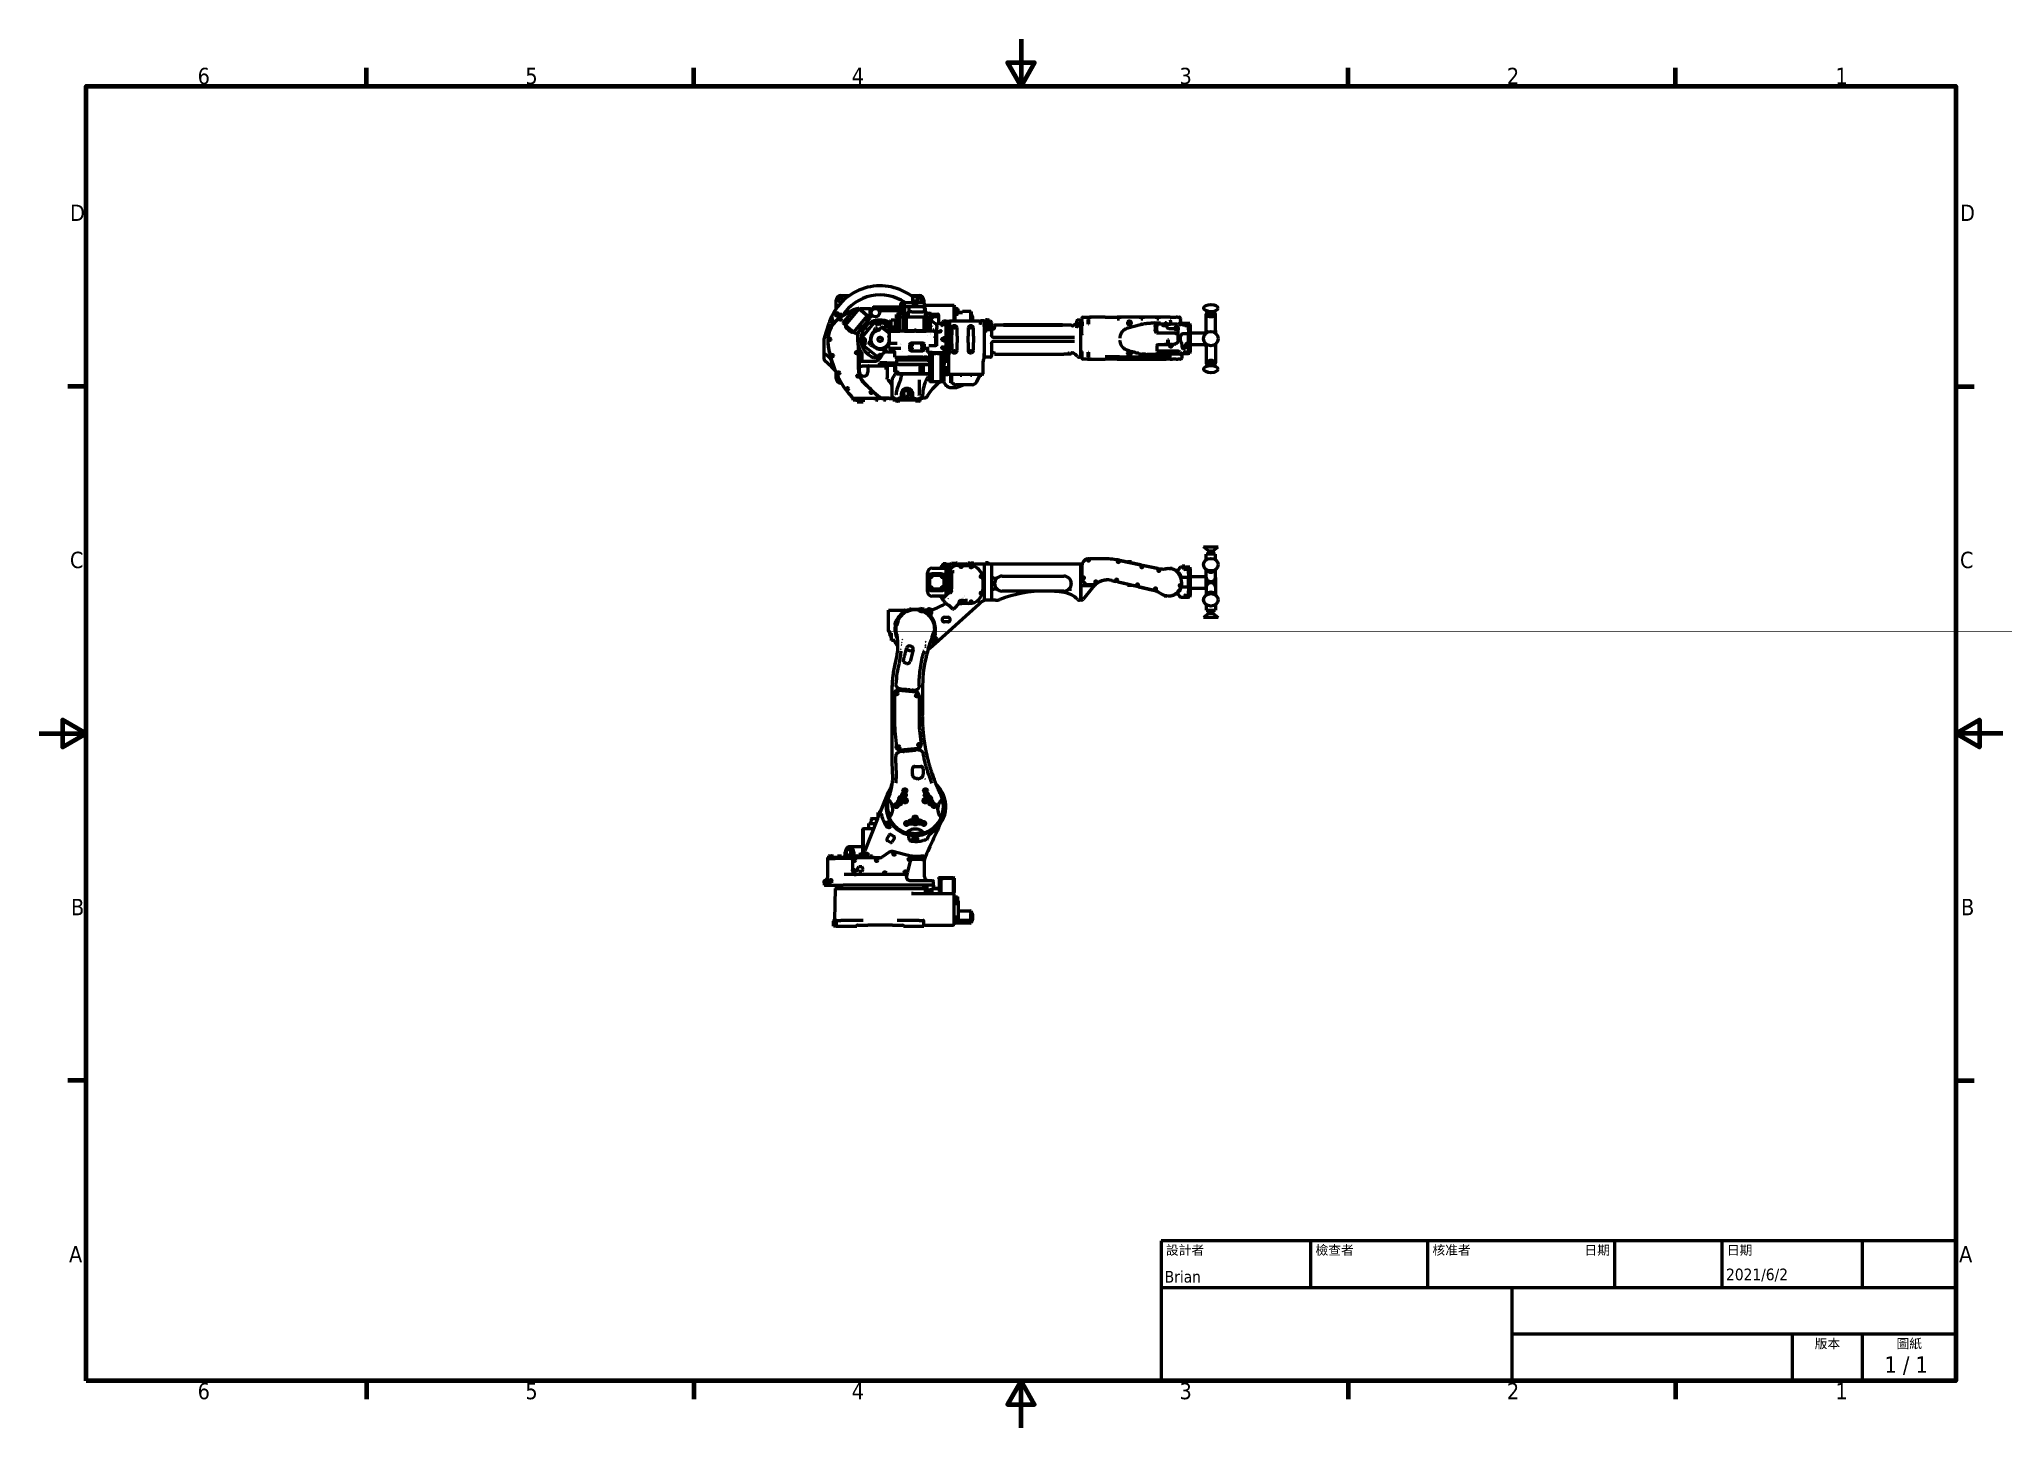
# Model space of a CAD drawing. Header units: millimetres. Extents: x 0 to 8400, y 0 to 5940.
import ezdxf
from ezdxf.enums import TextEntityAlignment as Align

# ---------------------------------------------------------------- set-up
doc = ezdxf.new("R2010")
doc.units = ezdxf.units.MM
doc.header["$LTSCALE"] = 20
for name, color, linetype, lineweight in [('可見 (ISO)', 7, 'Continuous', 50), ('圖框 (ISO)', 7, 'Continuous', 70), ('標題 (ISO)', 7, 'Continuous', 50)]:
    doc.layers.add(name, color=color, linetype=linetype, lineweight=lineweight)
doc.styles.add('文字型式11', font='tahoma.ttf')
doc.styles.add('文字型式17', font='tahoma.ttf')
doc.styles.add('註記文字 (ISO)', font='tahoma.ttf')

# ---------------------------------------------------------------- blocks, each defined once
blk = doc.blocks.new('圖框 預設圖框')
at = {"layer": '圖框 (ISO)'}
for p, q in [((70, 287), (70, 290.9)), ((140, 287), (140, 290.9)), ((280, 287), (280, 290.9)), ((350, 287), (350, 290.9)), ((10, 222.75), (6.1, 222.75)), ((410, 222.75), (413.9, 222.75)), ((10, 74.25), (6.1, 74.25)), ((410, 74.25), (413.9, 74.25)), ((70, 10), (70, 6.1)), ((140, 10), (140, 6.1)), ((280, 10), (280, 6.1)), ((350, 10), (350, 6.1))]:
    blk.add_line(p, q, dxfattribs=at)
at = {"layer": '圖框 (ISO)', "flags": 128}
for points in [[(210, 297), (210, 287), (207.11, 292), (212.89, 292), (210, 287)], [(10, 10), (10, 287), (410, 287), (410, 10), (10, 10)], [(0, 148.5), (10, 148.5), (5, 151.39), (5, 145.61), (10, 148.5)], [(420, 148.5), (410, 148.5), (415, 151.39), (415, 145.61), (410, 148.5)], [(210, 0), (210, 10), (207.11, 5), (212.89, 5), (210, 10)]]:
    blk.add_lwpolyline(points, dxfattribs=at)
at = {"layer": '圖框 (ISO)', "char_height": 3.5, "attachment_point": 7, "style": '註記文字 (ISO)'}
for s, insert in [('6', (33.88, 287.33)), ('5', (103.98, 287.33)), ('4', (173.78, 287.4)), ('3', (243.91, 287.33)), ('2', (313.94, 287.4)), ('1', (384.21, 287.4)), ('D', (6.57, 258.13)), ('D', (410.87, 258.13)), ('C', (6.56, 183.81)), ('C', (410.86, 183.81)), ('B', (6.78, 109.63)), ('B', (411.08, 109.63)), ('A', (6.36, 35.38)), ('A', (410.66, 35.38)), ('6', (33.88, 6.03)), ('5', (103.98, 6.03)), ('4', (173.78, 6.1)), ('3', (243.91, 6.03)), ('2', (313.94, 6.1)), ('1', (384.21, 6.1))]:
    blk.add_mtext(s, dxfattribs=dict(at, insert=insert))
blk = doc.blocks.new('標題欄框 ISO')
at = {"layer": '標題 (ISO)'}
for p, q in [((270.07, 130), (100.07, 130)), ((100.07, 130), (100.07, 100)), ((132.07, 120), (132.07, 130)), ((157.07, 120), (157.07, 130)), ((197.07, 120), (197.07, 130)), ((220.07, 120), (220.07, 130)), ((250.07, 120), (250.07, 130)), ((270.07, 100), (270.07, 130)), ((100.07, 120), (270.07, 120)), ((175.07, 120), (175.07, 100)), ((270.07, 110), (175.07, 110)), ((235.07, 100), (235.07, 110)), ((250.07, 100), (250.07, 110)), ((100.07, 100), (270.07, 100))]:
    blk.add_line(p, q, dxfattribs=at)
at = {"layer": '標題 (ISO)', "style": '文字型式17'}
for s, p in [('設計者', (101.07, 129)), ('檢查者', (133.07, 129)), ('核准者', (158.07, 129)), ('日期', (221.07, 129))]:
    blk.add_text(s, height=2, dxfattribs=at).set_placement(p, align=Align.TOP_LEFT)
blk.add_text('日期', height=2, dxfattribs=at).set_placement((196.07, 129), align=Align.TOP_RIGHT)
for s, p in [('版本', (242.57, 109)), ('圖紙', (260.07, 109))]:
    blk.add_text(s, height=2, dxfattribs=at).set_placement(p, align=Align.TOP_CENTER)
at = {"layer": '標題 (ISO)', "style": '註記文字 (ISO)'}
blk.add_text('1 / 1 ', height=3.5, dxfattribs=at).set_placement((260.07, 103.5), align=Align.MIDDLE_CENTER)
at = {"layer": '標題 (ISO)', "style": '文字型式11'}
for tag, p in [('作者_001', (100.82, 121.05)), ('建立日期_001', (220.89, 121.54))]:
    blk.add_attdef(tag, p, '', height=2.5, dxfattribs=at)
for tag, p in [('檢查者', (133.07, 121)), ('工程核准者', (158.07, 121))]:
    blk.add_attdef(tag, text='', height=2.5, dxfattribs=at).set_placement(p, align=Align.BOTTOM_LEFT)
blk.add_attdef('工程核准日期', text='', height=2.5, dxfattribs=at).set_placement((196.07, 121), align=Align.BOTTOM_RIGHT)
at = {"layer": '標題 (ISO)', "style": '註記文字 (ISO)'}
for tag, p in [('標題', (222.57, 115)), ('公司', (137.41, 109.96)), ('版序號碼', (242.57, 103.5))]:
    blk.add_attdef(tag, text='', height=3.5, dxfattribs=at).set_placement(p, align=Align.MIDDLE_CENTER)
blk.add_attdef('零件號碼', text='', height=3.5, dxfattribs=at).set_placement((176.07, 105), align=Align.MIDDLE_LEFT)

msp = doc.modelspace()

# ---------------------------------------------------------------- linework, layer by layer
at = {"layer": '可見 (ISO)'}
for p, q in [((3409.8, 4787.8), (3409.8, 4823.8)), ((3429.8, 4843.8), (3465.8, 4843.8)), ((3506, 4788.2), (3505.5, 4787.6)), ((3507.2, 4787.2), (3506, 4788.2)), ((3508.7, 4788.1), (3507.6, 4786.8)), ((3508.7, 4788.1), (3543.8, 4758.4)), ((3567.3, 4791.3), (3567.3, 4791.5)), ((3567.3, 4791.3), (3578.5, 4791.3)), ((3567.3, 4789.3), (3567.3, 4791.3)), ((3686.1, 4794.3), (3570.3, 4794.3)), ((3578.5, 4791.3), (3578.6, 4791.3)), ((3587.3, 4791.3), (3578.6, 4791.3)), ((3587.3, 4791.3), (3677.3, 4791.3)), ((3677.3, 4791.3), (3696.1, 4791.3)), ((3683.8, 4807.1), (3683.8, 4795.5)), ((3683.8, 4788.6), (3683.8, 4777)), ((3700.6, 4810.5), (3684.6, 4808.1)), ((3700.3, 4792.2), (3684.6, 4794.6)), ((3699.7, 4791.9), (3684.6, 4789.6)), ((3694.3, 4793.9), (3694.3, 4808.7)), ((3701.1, 4808.7), (3694.3, 4808.7)), ((3700.6, 4793.9), (3694.3, 4793.9)), ((3694.3, 4775.4), (3694.3, 4790.2)), ((3701.1, 4790.2), (3694.3, 4790.2)), ((3700.6, 4813), (3700.6, 4808.7)), ((3701.1, 4813), (3700.6, 4813)), ((3700.6, 4794.5), (3701.1, 4794.5)), ((3700.6, 4794.5), (3700.6, 4790.2)), ((3701.1, 4813), (3702.8, 4813)), ((3701.1, 4794.5), (3701.1, 4813)), ((3701.1, 4794.5), (3702.8, 4794.5)), ((3701.1, 4794.5), (3701.1, 4771.1)), ((3702.8, 4813.3), (3718.2, 4813.3)), ((3702.8, 4813), (3702.8, 4813.3)), ((3702.8, 4811.3), (3702.8, 4813)), ((3702.8, 4750.8), (3702.8, 4794.8)), ((3722.7, 4794.8), (3702.8, 4794.8)), ((3718.2, 4813.3), (3740.8, 4813.3)), ((3719.4, 4813.3), (3719.4, 4813.3)), ((3785.3, 4794.8), (3722.7, 4794.8)), ((3728.8, 4843.8), (3764.8, 4843.8)), ((3757.4, 4838.7), (3737.2, 4838.7)), ((3737.2, 4813.3), (3737.2, 4838.7)), ((3753.7, 4820.2), (3740.8, 4820.2)), ((3740.8, 4794.8), (3740.8, 4820.2)), ((3753.7, 4794.8), (3753.7, 4820.2)), ((3753.7, 4813.3), (3783.4, 4813.3)), ((3757.4, 4813.3), (3757.4, 4838.7)), ((3784.8, 4823.8), (3784.8, 4812.8)), ((3785.3, 4794.8), (3786.8, 4773.3)), ((3785.4, 4811.5), (3786.8, 4790.8)), ((3788.8, 4790.8), (3785.6, 4790.8)), ((3786, 4802.3), (3913.5, 4802.3)), ((3788.8, 4790.8), (3791.8, 4790.8)), ((3791.8, 4773.3), (3791.8, 4790.8)), ((3913.5, 4802.3), (3913.5, 4799.3)), ((3913.5, 4733.3), (3913.5, 4799.3)), ((3913.5, 4797.3), (3916.7, 4797.3)), ((3916.7, 4794.3), (3913.5, 4794.3)), ((3916.7, 4794.3), (3916.7, 4797.3)), ((3916.7, 4786.3), (3916.7, 4794.3)), ((3367.8, 4689.9), (3378.8, 4724.9)), ((3476.8, 4779.6), (3433.4, 4754.6)), ((3433.5, 4754.6), (3476.9, 4779.6)), ((3438.6, 4727.3), (3486.2, 4783.9)), ((3438.7, 4725.9), (3438.6, 4727.3)), ((3447.4, 4718.6), (3438.7, 4725.9)), ((3448.5, 4717.6), (3447.4, 4718.6)), ((3449, 4717.2), (3448, 4716)), ((3483.2, 4686.4), (3448, 4716)), ((3448.5, 4717.6), (3507.2, 4787.2)), ((3448.5, 4717.6), (3484.6, 4687.2)), ((3450.6, 4713.7), (3449.4, 4712.2)), ((3475, 4686.7), (3449.7, 4708)), ((3452.3, 4705.8), (3451.8, 4705.2)), ((3461.5, 4696.4), (3451.9, 4704.5)), ((3484.6, 4687.2), (3543.3, 4756.8)), ((3505.5, 4787.6), (3486.2, 4783.9)), ((3553.3, 4747.1), (3495.9, 4679)), ((3507.2, 4787.2), (3543.3, 4756.8)), ((3555.3, 4786.3), (3510.7, 4786.3)), ((3523.5, 4668.5), (3570, 4726)), ((3543.8, 4758.4), (3542.8, 4757.2)), ((3544.4, 4755.8), (3543.3, 4756.8)), ((3553.1, 4748.5), (3544.4, 4755.8)), ((3553.1, 4748.3), (3555.3, 4750.9)), ((3553.3, 4747.1), (3553.1, 4748.5)), ((3556.3, 4786.3), (3555.3, 4786.3)), ((3555.3, 4750.9), (3555.3, 4786.3)), ((3555.3, 4751), (3556.3, 4752.2)), ((3556.3, 4783.3), (3556.3, 4786.3)), ((3556.3, 4786.3), (3568.3, 4786.3)), ((3556.3, 4783.3), (3556.3, 4770.3)), ((3556.3, 4770.3), (3556.3, 4756.2)), ((3556.3, 4756.2), (3556.3, 4752.2)), ((3570, 4726), (3571.5, 4727.7)), ((3571.5, 4727.7), (3572.8, 4729.3)), ((3581.3, 4719.4), (3572.9, 4726.3)), ((3582.6, 4704.2), (3588.9, 4699.2)), ((3591.6, 4694.6), (3603.1, 4708.9)), ((3594.1, 4698.5), (3602.7, 4709.2)), ((3606.6, 4729.8), (3599.8, 4721.4)), ((3603.1, 4708.9), (3602.7, 4709.2)), ((3604.2, 4710.2), (3603.1, 4708.9)), ((3603.1, 4708.9), (3603.9, 4708.3)), ((3603.9, 4708.3), (3604.7, 4707.6)), ((3622.4, 4695.5), (3604.2, 4710.2)), ((3604.7, 4707.6), (3637.3, 4681.2)), ((3605.3, 4779.3), (3683.8, 4779.3)), ((3606.1, 4732.8), (3607.7, 4731.5)), ((3607.4, 4707.6), (3611.7, 4712.9)), ((3609.4, 4730.1), (3655.1, 4693.2)), ((3611.7, 4712.9), (3623.2, 4703.6)), ((3628.7, 4726.9), (3623.9, 4721)), ((3625.8, 4693.4), (3637.6, 4704.3)), ((3643.3, 4715.6), (3629.2, 4727)), ((3633.5, 4724.8), (3632.9, 4724)), ((3643.3, 4716.9), (3633.5, 4724.8)), ((3638.2, 4728.1), (3634.7, 4723.8)), ((3643.3, 4724), (3638.2, 4728.1)), ((3648, 4697), (3639, 4704.3)), ((3643.3, 4736.6), (3644.3, 4737.6)), ((3643.3, 4710.1), (3643.3, 4736.6)), ((3643.3, 4710.1), (3644.3, 4709)), ((3644.3, 4709), (3644.3, 4737.6)), ((3663, 4737.6), (3644.3, 4737.6)), ((3663, 4709), (3644.3, 4709)), ((3659.7, 4702.3), (3651.4, 4709)), ((3656.7, 4706), (3653, 4709)), ((3655.4, 4707), (3657.1, 4709)), ((3656.1, 4705.2), (3656.7, 4706)), ((3665.8, 4740.8), (3663, 4740.8)), ((3663, 4705.8), (3663, 4740.8)), ((3665.8, 4705.8), (3663, 4705.8)), ((3665.8, 4740.8), (3665.8, 4709.3)), ((3675.8, 4740.8), (3665.8, 4740.8)), ((3665.8, 4709.3), (3666.1, 4709.6)), ((3665.8, 4702.4), (3665.8, 4709.3)), ((3672.3, 4709.6), (3666.1, 4709.6)), ((3666.1, 4709.6), (3666.1, 4702.1)), ((3667.3, 4747.7), (3667.3, 4763)), ((3673.4, 4763), (3667.3, 4763)), ((3673.4, 4747.7), (3667.3, 4747.7)), ((3672.3, 4719.3), (3680.3, 4719.3)), ((3672.3, 4694.6), (3672.3, 4719.3)), ((3673.4, 4767), (3673.4, 4743.6)), ((3673.4, 4767), (3675.8, 4767)), ((3675.8, 4743.6), (3673.4, 4743.6)), ((3675.8, 4767.3), (3675.8, 4719.3)), ((3676.8, 4768.3), (3684.3, 4768.3)), ((3680.3, 4719.3), (3681.3, 4719.3)), ((3682.3, 4748.8), (3682.3, 4766.3)), ((3682.3, 4693.1), (3682.3, 4748.8)), ((3684.3, 4768.3), (3695.2, 4768.3)), ((3695.2, 4750.8), (3684.3, 4750.8)), ((3684.6, 4776.1), (3699.7, 4773.8)), ((3701.1, 4775.4), (3694.3, 4775.4)), ((3696.5, 4768.3), (3695.2, 4768.3)), ((3698.3, 4750.8), (3695.2, 4750.8)), ((3696.5, 4768.3), (3697, 4768.3)), ((3696.5, 4767.6), (3696.5, 4750.8)), ((3696.5, 4750.1), (3696.5, 4693.1)), ((3697.5, 4768.3), (3697, 4768.3)), ((3697, 4767.4), (3702.8, 4767.4)), ((3697, 4749.9), (3707.7, 4749.9)), ((3697.5, 4768.3), (3697.8, 4768.3)), ((3698.3, 4768.3), (3697.8, 4768.3)), ((3702.8, 4768.3), (3698.3, 4768.3)), ((3698.3, 4750.8), (3708.8, 4750.8)), ((3700.6, 4775.4), (3700.6, 4771.1)), ((3701.1, 4771.1), (3700.6, 4771.1)), ((3702.8, 4771.1), (3701.1, 4771.1)), ((3708.3, 4750.1), (3708.3, 4748.8)), ((3708.3, 4748.8), (3708.3, 4693.1)), ((3710.3, 4750.8), (3708.8, 4750.8)), ((3784.3, 4750.8), (3710.3, 4750.8)), ((3716.5, 4750.8), (3716.5, 4773.3)), ((3716.5, 4773.3), (3719.3, 4773.3)), ((3719.3, 4750.8), (3719.3, 4773.3)), ((3719.3, 4773.3), (3722.3, 4773.3)), ((3732.8, 4773.3), (3722.3, 4773.3)), ((3732.8, 4773.3), (3735.2, 4773.3)), ((3735.2, 4773.3), (3736.1, 4773.3)), ((3736.1, 4773.3), (3739, 4773.3)), ((3739, 4773.3), (3777.2, 4773.3)), ((3777.2, 4773.3), (3780.7, 4773.3)), ((3788.8, 4773.3), (3780.7, 4773.3)), ((3785.8, 4750.8), (3784.3, 4750.8)), ((3785.8, 4750.8), (3796.2, 4750.8)), ((3786.3, 4748.8), (3786.3, 4750.1)), ((3786.3, 4693.1), (3786.3, 4748.8)), ((3786.9, 4749.9), (3797.6, 4749.9)), ((3788.8, 4773.3), (3791.8, 4773.3)), ((3791.8, 4750.8), (3791.8, 4773.3)), ((3796.2, 4768.3), (3791.8, 4768.3)), ((3791.8, 4767.4), (3797.6, 4767.4)), ((3796.2, 4768.3), (3797.8, 4768.3)), ((3799.4, 4750.8), (3796.2, 4750.8)), ((3798.2, 4768.3), (3797.8, 4768.3)), ((3798, 4750.8), (3798, 4767.6)), ((3798, 4693.1), (3798, 4750.1)), ((3798.2, 4768.3), (3798.6, 4768.3)), ((3799.4, 4768.3), (3798.6, 4768.3)), ((3799.4, 4768.3), (3810.3, 4768.3)), ((3810.3, 4750.8), (3799.4, 4750.8)), ((3812.3, 4766.3), (3812.3, 4748.8)), ((3812.3, 4764.3), (3844.3, 4764.3)), ((3812.3, 4752.3), (3814.3, 4752.3)), ((3812.3, 4740.8), (3822.4, 4750.9)), ((3812.3, 4693.1), (3812.3, 4748.8)), ((3814.3, 4746.3), (3812.3, 4746.3)), ((3829.4, 4753.8), (3847.3, 4753.8)), ((3839.3, 4712.1), (3839.3, 4719.3)), ((3839.3, 4712.1), (3839.3, 4707)), ((3839.3, 4704), (3839.3, 4707)), ((3839.3, 4704), (3839.3, 4702.2)), ((3844.3, 4724.3), (3858.1, 4724.3)), ((3847.3, 4761.3), (3847.3, 4753.8)), ((3847.3, 4753.8), (3847.3, 4724.3)), ((3861.4, 4725.4), (3864.8, 4731)), ((3861.4, 4725.4), (3861.4, 4725.4)), ((3861.4, 4725.4), (3861.4, 4725.4)), ((3867.3, 4726), (3874.8, 4726)), ((3874.8, 4721.5), (3867.3, 4721.5)), ((3879.3, 4733.3), (3869.1, 4733.3)), ((3869.1, 4718), (3869.1, 4718)), ((3870.3, 4723.4), (3870.6, 4723.9)), ((3870.3, 4721.5), (3870.3, 4723.4)), ((3879.3, 4727), (3870.4, 4727)), ((3870.4, 4720.3), (3879.3, 4720.3)), ((3870.6, 4721.5), (3870.6, 4723.9)), ((3870.6, 4723.9), (3874.3, 4723.9)), ((3874.3, 4721.5), (3874.3, 4724.2)), ((3874.3, 4724.2), (3874.8, 4724.2)), ((3874.8, 4721.5), (3874.8, 4726)), ((3879.3, 4733.3), (3879.3, 4727.3)), ((3879.3, 4732.8), (3879.8, 4733.3)), ((3879.3, 4727), (3879.3, 4727.3)), ((3879.3, 4727), (3879.3, 4720.3)), ((3879.3, 4717.8), (3879.3, 4720.3)), ((3879.3, 4717.8), (3879.3, 4665.8)), ((3879.8, 4579.3), (3879.8, 4733.3)), ((3879.8, 4733.3), (3892.8, 4733.3)), ((3892.8, 4594), (3892.8, 4733.3)), ((3893.3, 4732.8), (3892.8, 4733.3)), ((3893.3, 4595.2), (3893.3, 4732.8)), ((3893.3, 4715.7), (3894.3, 4715.7)), ((3894.3, 4733.3), (3894.3, 4699.2)), ((4022.3, 4733.3), (3894.3, 4733.3)), ((3904.3, 4704.3), (3904.3, 4688.1)), ((3908.4, 4715.7), (3908.4, 4715.7)), ((3910.3, 4716.2), (3910.3, 4716.2)), ((3927.7, 4786.3), (3913.5, 4786.3)), ((3927.7, 4780.8), (3913.5, 4780.8)), ((3913.5, 4769.9), (3927.7, 4769.9)), ((3927.7, 4764.4), (3913.5, 4764.4)), ((3913.5, 4756.3), (3916.7, 4756.3)), ((3913.5, 4753.3), (3916.7, 4753.3)), ((3913.5, 4748.3), (3916.7, 4748.3)), ((3916.3, 4714.3), (3914.3, 4714.3)), ((3916.7, 4787.3), (3930.7, 4787.3)), ((3916.7, 4756.3), (3916.7, 4764.4)), ((3916.7, 4763.3), (3930.7, 4763.3)), ((3916.7, 4753.3), (3916.7, 4756.3)), ((3916.7, 4748.3), (3916.7, 4753.3)), ((3916.7, 4733.3), (3916.7, 4748.3)), ((3916.7, 4716.5), (3916.7, 4716.5)), ((3917.7, 4733.3), (3917.7, 4763.3)), ((3917.7, 4716.5), (3917.7, 4716.5)), ((3926.3, 4688.1), (3926.3, 4704.3)), ((3928.1, 4784.7), (3927.7, 4786.3)), ((3928.1, 4765.9), (3927.7, 4764.4)), ((3928.1, 4784.7), (3928.1, 4765.9)), ((3928.1, 4775.3), (3930.7, 4775.3)), ((3930.7, 4775.3), (3930.7, 4787.3)), ((3930.7, 4763.3), (3930.7, 4775.3)), ((3949.7, 4771.3), (3930.7, 4771.3)), ((3949.7, 4769.9), (3930.7, 4769.9)), ((3949.7, 4771.3), (3949.7, 4774.9)), ((3985.1, 4774.9), (3949.7, 4774.9)), ((3949.7, 4771.3), (3949.7, 4769.9)), ((3974.3, 4704.3), (3974.3, 4688.1)), ((3986.3, 4714.3), (3984.3, 4714.3)), ((3985.1, 4774.9), (3985.1, 4771.3)), ((3986.7, 4774.2), (3985.1, 4774.2)), ((3986.7, 4772.7), (3985.1, 4772.7)), ((3985.1, 4733.3), (3985.1, 4771.3)), ((3986.7, 4774.2), (3986.7, 4772.7)), ((3986.7, 4772.7), (3986.7, 4733.3)), ((3986.7, 4760.3), (3988.7, 4760.3)), ((3986.7, 4716.5), (3986.7, 4716.5)), ((3991.7, 4757.3), (3991.7, 4733.3)), ((3991.7, 4753.9), (3992.5, 4753.9)), ((3993, 4753.4), (3993, 4740.8)), ((3993, 4740.8), (3993, 4733.3)), ((3996.3, 4688.1), (3996.3, 4704.3)), ((4025.3, 4735.3), (4025.1, 4735.3)), ((4025.3, 4735.3), (4028.3, 4735.3)), ((4025.3, 4735.3), (4025.3, 4719.7)), ((4025.3, 4731.2), (4025.3, 4731.2)), ((4025.3, 4719.7), (4025.3, 4719.7)), ((4042.3, 4735.3), (4028.3, 4735.3)), ((4042.3, 4711.6), (4042.3, 4735.3)), ((4044.3, 4712.8), (4042.3, 4713.7)), ((4042.3, 4711.6), (4042.3, 4710.3)), ((4042.3, 4710.3), (4042.3, 4595)), ((4044.3, 4728.7), (4044.3, 4733.3)), ((4048.3, 4733.3), (4044.3, 4733.3)), ((4048.3, 4728.7), (4044.3, 4728.7)), ((4044.3, 4728.7), (4044.3, 4686.1)), ((4048.3, 4741.3), (4048.3, 4736.3)), ((4048.3, 4741.3), (4057.3, 4741.3)), ((4048.3, 4713.2), (4048.3, 4736.3)), ((4048.3, 4713.2), (4048.3, 4709.6)), ((4048.3, 4709.6), (4048.3, 4686.8)), ((4060.3, 4738.3), (4060.3, 4736.3)), ((4060.3, 4713.2), (4060.3, 4736.3)), ((4069.3, 4733.3), (4060.3, 4733.3)), ((4060.3, 4713.2), (4060.3, 4710.7)), ((4060.3, 4691.3), (4060.3, 4710.7)), ((4074.3, 4728.3), (4074.3, 4674.3)), ((4087.3, 4718.6), (4125.3, 4718.6)), ((4087.3, 4716.3), (4087.3, 4718.6)), ((4125.3, 4716.3), (4087.3, 4716.3)), ((4087.3, 4714.3), (4087.3, 4706.7)), ((4377.3, 4718.6), (4125.3, 4718.6)), ((4125.3, 4716.3), (4377.3, 4716.3)), ((4377.3, 4718.6), (4415.3, 4718.6)), ((4414.9, 4716.3), (4377.3, 4716.3)), ((4414.9, 4716.3), (4416, 4716.3)), ((4415.3, 4716.3), (4415.3, 4718.6)), ((4417.3, 4715.9), (4417.3, 4715.9)), ((4439.3, 4729.6), (4439.3, 4735.7)), ((4439.3, 4729.6), (4439.3, 4711.4)), ((4454.3, 4738.7), (4442.3, 4738.7)), ((4454.3, 4738.7), (4454.3, 4730)), ((4454.3, 4714.3), (4454.3, 4730)), ((4454.3, 4708.8), (4454.3, 4714.3)), ((4456.3, 4712.3), (4454.3, 4712.3)), ((4454.3, 4708.8), (4454.3, 4579.3)), ((4456.3, 4733.3), (4456.3, 4730.4)), ((4460.3, 4733.3), (4456.3, 4733.3)), ((4456.3, 4729.5), (4456.3, 4730.4)), ((4456.3, 4729.5), (4456.3, 4702.9)), ((4460.3, 4745.8), (4460.3, 4741.3)), ((4460.3, 4736.7), (4460.3, 4741.3)), ((4460.3, 4741.3), (4462.4, 4741.3)), ((4460.3, 4733.3), (4460.3, 4736.7)), ((4460.3, 4729.1), (4460.3, 4733.3)), ((4460.3, 4726.7), (4460.3, 4729.1)), ((4460.3, 4716.9), (4460.3, 4726.7)), ((4460.3, 4714.3), (4460.3, 4716.9)), ((4460.3, 4706), (4460.3, 4714.3)), ((4460.3, 4714.3), (4460.7, 4714.3)), ((4460.3, 4705.5), (4460.3, 4706)), ((4460.3, 4674.3), (4460.3, 4705.5)), ((4461.8, 4730.1), (4461.8, 4733.3)), ((4462, 4723.9), (4462, 4719.3)), ((4465.3, 4750.8), (4484.3, 4750.8)), ((4484.3, 4745.8), (4484.3, 4750.8)), ((4484.3, 4750.8), (4493.3, 4750.8)), ((4484.3, 4743.3), (4484.3, 4745.8)), ((4484.3, 4743.3), (4490.3, 4743.3)), ((4485, 4743.8), (4492.5, 4743.8)), ((4485, 4743.8), (4485, 4743.3)), ((4485.8, 4747.8), (4485.3, 4747.5)), ((4485.3, 4747.5), (4492.3, 4747.5)), ((4485.3, 4747.5), (4485.3, 4743.8)), ((4485.8, 4747.8), (4491.8, 4747.8)), ((4487.6, 4721.3), (4487.6, 4741.3)), ((4487.6, 4741.3), (4489.2, 4741.3)), ((4489.2, 4721.3), (4487.6, 4721.3)), ((4489.2, 4741.3), (4489.2, 4721.3)), ((4493.3, 4743.3), (4490.3, 4743.3)), ((4491.8, 4747.8), (4492.3, 4747.5)), ((4492.3, 4747.5), (4492.3, 4743.8)), ((4492.5, 4743.8), (4492.5, 4743.3)), ((4493.3, 4745.8), (4493.3, 4750.8)), ((4559.8, 4750.8), (4493.3, 4750.8)), ((4493.3, 4745.8), (4493.3, 4743.3)), ((4559.8, 4750.8), (4611.8, 4750.8)), ((4620.8, 4750.8), (4611.8, 4750.8)), ((4611.8, 4745.8), (4611.8, 4750.8)), ((4611.8, 4743.3), (4611.8, 4745.8)), ((4611.8, 4743.3), (4620.8, 4743.3)), ((4612.5, 4743.8), (4620, 4743.8)), ((4612.5, 4743.8), (4612.5, 4743.3)), ((4613.3, 4747.8), (4612.8, 4747.5)), ((4612.8, 4747.5), (4619.8, 4747.5)), ((4612.8, 4747.5), (4612.8, 4743.8)), ((4613.3, 4747.8), (4619.3, 4747.8)), ((4619.3, 4747.8), (4619.8, 4747.5)), ((4619.8, 4747.5), (4619.8, 4743.8)), ((4620, 4743.8), (4620, 4743.3)), ((4620.8, 4750.8), (4621, 4750.8)), ((4620.8, 4750.8), (4620.8, 4745.8)), ((4620.8, 4745.8), (4620.8, 4743.3)), ((4712.8, 4750.8), (4621, 4750.8)), ((4657.6, 4705.1), (4711.3, 4719.5)), ((4721.8, 4750.8), (4712.8, 4750.8)), ((4712.8, 4750.8), (4712.8, 4745.8)), ((4712.8, 4743.3), (4712.8, 4745.8)), ((4721.8, 4743.3), (4712.8, 4743.3)), ((4713.5, 4743.8), (4721, 4743.8)), ((4713.5, 4743.8), (4713.5, 4743.3)), ((4714.3, 4747.8), (4713.8, 4747.5)), ((4713.8, 4747.5), (4720.8, 4747.5)), ((4713.8, 4747.5), (4713.8, 4743.8)), ((4714.3, 4747.8), (4720.3, 4747.8)), ((4720.3, 4747.8), (4720.8, 4747.5)), ((4720.8, 4747.5), (4720.8, 4743.8)), ((4721, 4743.8), (4721, 4743.3)), ((4780.8, 4750.8), (4721.8, 4750.8)), ((4721.8, 4745.8), (4721.8, 4750.8)), ((4721.8, 4745.8), (4721.8, 4743.3)), ((4763.1, 4726.3), (4796.6, 4726.3)), ((4774.5, 4711.7), (4774.5, 4714.2)), ((4774.5, 4711.7), (4774.5, 4697.3)), ((4774.7, 4711.5), (4775.4, 4711.5)), ((4775.4, 4716.4), (4779.3, 4720.3)), ((4779.3, 4711.5), (4775.4, 4711.5)), ((4779.3, 4720.3), (4779.5, 4720.5)), ((4779.3, 4712.5), (4779.3, 4720.3)), ((4779.3, 4712.5), (4779.3, 4711.5)), ((4824.2, 4721.3), (4779.4, 4721.3)), ((4781.3, 4720.5), (4779.5, 4720.5)), ((4779.5, 4710.5), (4779.5, 4694.5)), ((4789.8, 4750.8), (4780.8, 4750.8)), ((4780.8, 4750.8), (4780.8, 4745.8)), ((4780.8, 4743.3), (4780.8, 4745.8)), ((4789.8, 4743.3), (4780.8, 4743.3)), ((4806.9, 4721.2), (4781.3, 4721.2)), ((4781.3, 4721.2), (4781.3, 4710.5)), ((4781.5, 4743.8), (4789, 4743.8)), ((4781.5, 4743.8), (4781.5, 4743.3)), ((4782.3, 4747.8), (4781.8, 4747.5)), ((4781.8, 4747.5), (4788.8, 4747.5)), ((4781.8, 4747.5), (4781.8, 4743.8)), ((4782.3, 4747.8), (4788.3, 4747.8)), ((4788.3, 4747.8), (4788.8, 4747.5)), ((4788.8, 4747.5), (4788.8, 4743.8)), ((4789, 4743.8), (4789, 4743.3)), ((4838.3, 4750.8), (4789.8, 4750.8)), ((4789.8, 4745.8), (4789.8, 4750.8)), ((4789.8, 4745.8), (4789.8, 4743.3)), ((4804.3, 4721.3), (4804.3, 4721.2)), ((4806.9, 4721.2), (4829.3, 4721.2)), ((4806.9, 4716.5), (4806.9, 4721.2)), ((4824, 4713.5), (4811.1, 4713.5)), ((4825.1, 4721.3), (4824.2, 4721.3)), ((4825.1, 4721.3), (4827.9, 4721.3)), ((4827.9, 4721.3), (4839.3, 4721.3)), ((4832.9, 4721.2), (4829.3, 4721.2)), ((4837.1, 4721.2), (4832.9, 4721.2)), ((4835, 4720.3), (4835, 4720.3)), ((4848.3, 4721.2), (4837.1, 4721.2)), ((4838.3, 4750.8), (4863.6, 4750.8)), ((4867.8, 4721.3), (4839.3, 4721.3)), ((4861.7, 4721.2), (4848.3, 4721.2)), ((4854.3, 4721.3), (4854.3, 4721.2)), ((4870, 4750.8), (4863.6, 4750.8)), ((4867.8, 4721.3), (4869.7, 4721.3)), ((4870, 4750.8), (4876.8, 4750.8)), ((4873.3, 4721.1), (4873.3, 4720.5)), ((4873.3, 4720.5), (4873.3, 4719.5)), ((4878.6, 4719.5), (4873.3, 4719.5)), ((4879.5, 4723.5), (4874.1, 4723.5)), ((4877.4, 4750.8), (4876.8, 4750.8)), ((4878.3, 4723.1), (4879.3, 4723.1)), ((4878.6, 4719.5), (4883.2, 4719.5)), ((4881.1, 4723.5), (4879.5, 4723.5)), ((4907.4, 4723.5), (4881.1, 4723.5)), ((4882.4, 4741.3), (4882.3, 4741.3)), ((4882.3, 4736.4), (4882.3, 4741.3)), ((4882.3, 4736.3), (4882.3, 4736.4)), ((4882.3, 4736.3), (4882.3, 4726.4)), ((4882.3, 4726.4), (4882.3, 4726.3)), ((4882.3, 4723.5), (4882.3, 4726.3)), ((4882.4, 4745.8), (4882.4, 4741.3)), ((4883.2, 4719.5), (4883.3, 4719.5)), ((4883.3, 4719.5), (4883.3, 4717)), ((4888.3, 4719.5), (4883.3, 4719.5)), ((4888.3, 4719.5), (4897.4, 4719.5)), ((4897.4, 4719.5), (4900.4, 4719.5)), ((4900.4, 4719.5), (4900.8, 4719.5)), ((4900.8, 4719.5), (4903.6, 4719.5)), ((4901.3, 4715.5), (4916.3, 4715.5)), ((4905.1, 4719.5), (4903.6, 4719.5)), ((4905.1, 4719.5), (4905.2, 4719.5)), ((4905.7, 4719.5), (4910.3, 4719.5)), ((4909.1, 4723.5), (4907.4, 4723.5)), ((4916.3, 4723.5), (4909.1, 4723.5)), ((4909.3, 4723.1), (4911.3, 4723.1)), ((4910.3, 4719.5), (4911.3, 4719.5)), ((4911.3, 4719.5), (4911.3, 4723.1)), ((4916.8, 4723.5), (4916.3, 4723)), ((4916.3, 4723.5), (4916.3, 4715.6)), ((4916.3, 4715.5), (4916.3, 4715.6)), ((4916.3, 4715.5), (4916.3, 4706.9)), ((4916.3, 4715), (4916.8, 4715.5)), ((4916.3, 4697), (4916.3, 4706.9)), ((4922.3, 4723.5), (4916.8, 4723.5)), ((4916.8, 4723.5), (4916.8, 4715.6)), ((4916.8, 4715.6), (4916.8, 4715.5)), ((4916.8, 4715.5), (4916.8, 4706.9)), ((4916.8, 4715.5), (4922.3, 4715.5)), ((4916.8, 4706.9), (4916.8, 4697)), ((4922.8, 4723), (4922.3, 4723.5)), ((4922.3, 4723.5), (4922.3, 4715.6)), ((4922.3, 4715.6), (4922.3, 4715.5)), ((4922.3, 4715.5), (4922.3, 4706.9)), ((4922.8, 4715), (4922.3, 4715.5)), ((4922.3, 4706.9), (4922.3, 4697)), ((4922.8, 4723), (4922.8, 4715.2)), ((4923.3, 4716.5), (4922.8, 4717)), ((4922.8, 4715.2), (4922.8, 4715)), ((4922.8, 4715), (4922.8, 4707.1)), ((4922.8, 4707.1), (4922.8, 4696.7)), ((4923.3, 4716.5), (4923.3, 4602.5)), ((5005.5, 4772.1), (4991.3, 4778.6)), ((4992.3, 4694.1), (4992.3, 4763.4)), ((5002.3, 4773.6), (5002.3, 4763.4)), ((5019.1, 4772.1), (5033.2, 4778.6)), ((5022.3, 4773.6), (5022.3, 4763.4)), ((5032.3, 4694.1), (5032.3, 4763.4)), ((3357.3, 4643.5), (3357.3, 4655.1)), ((3357.3, 4619.6), (3357.3, 4627.3)), ((3357.6, 4657.5), (3367.8, 4689.9)), ((3471.1, 4688.3), (3461.5, 4696.4)), ((3472.4, 4688.9), (3471.8, 4688.3)), ((3480.5, 4688.6), (3479.2, 4687.1)), ((3484.2, 4687.6), (3483.2, 4686.4)), ((3485.8, 4686.2), (3484.6, 4687.2)), ((3494.5, 4678.9), (3485.8, 4686.2)), ((3495.9, 4679), (3494.5, 4678.9)), ((3504.2, 4528), (3504.2, 4629.1)), ((3505.3, 4625.6), (3505.3, 4617.1)), ((3520.8, 4665.1), (3522.1, 4666.8)), ((3523.8, 4665.7), (3532.2, 4658.8)), ((3525.9, 4630.5), (3524.3, 4631.8)), ((3527.6, 4629.1), (3525.9, 4630.5)), ((3534.2, 4640.4), (3527.3, 4631.9)), ((3585.1, 4582.5), (3527.6, 4629.1)), ((3541.3, 4697.1), (3545.7, 4702.6)), ((3541.4, 4697.7), (3541.3, 4697.1)), ((3541.3, 4697.1), (3544.2, 4694.8)), ((3541.4, 4697.7), (3545.2, 4702.4)), ((3544.1, 4694.6), (3548.8, 4700.4)), ((3544.1, 4694.6), (3544.4, 4694.3)), ((3545.2, 4702.4), (3545.7, 4702.6)), ((3545.7, 4702.6), (3548.6, 4700.2)), ((3548.8, 4700.4), (3549.1, 4700.2)), ((3549.4, 4641.7), (3554.5, 4648)), ((3558.1, 4630.8), (3549.8, 4637.5)), ((3560.6, 4630.2), (3562, 4630.5)), ((3571.2, 4693), (3571.5, 4691.6)), ((3571.8, 4695.6), (3578.4, 4703.8)), ((3618.9, 4698.3), (3623.2, 4703.6)), ((3621.3, 4694.1), (3622.4, 4695.5)), ((3623.4, 4619.6), (3623.1, 4621.1)), ((3623.3, 4692.5), (3624.7, 4694.2)), ((3637.3, 4684), (3624.7, 4694.2)), ((3633.3, 4637.8), (3633.3, 4632.8)), ((3670.6, 4637.8), (3633.3, 4637.8)), ((3633.3, 4632.8), (3633.3, 4622.8)), ((3633.3, 4617.8), (3633.3, 4622.8)), ((3637.3, 4675.5), (3633.6, 4671)), ((3641.6, 4693.1), (3637.3, 4693.1)), ((3637.3, 4690.8), (3637.3, 4693.1)), ((3637.3, 4690.8), (3641.3, 4690.8)), ((3637.3, 4640.8), (3637.3, 4690.8)), ((3641.4, 4690.8), (3641.3, 4690.8)), ((3641.6, 4690.8), (3641.4, 4690.8)), ((3643.6, 4693.1), (3641.6, 4693.1)), ((3642.9, 4690.8), (3641.6, 4690.8)), ((3642.9, 4690.8), (3645.9, 4690.8)), ((3643.6, 4693.1), (3649.6, 4693.1)), ((3645.9, 4690.8), (3650.3, 4690.8)), ((3646.7, 4693.1), (3648.2, 4695.7)), ((3649.8, 4693.1), (3649.6, 4693.1)), ((3649.6, 4693.1), (3649.6, 4690.8)), ((3653.3, 4693.1), (3649.8, 4693.1)), ((3650.3, 4690.8), (3663.8, 4690.8)), ((3653.3, 4693.1), (3655.1, 4693.1)), ((3653.3, 4690.8), (3653.3, 4693.1)), ((3655, 4695.8), (3655.3, 4696.2)), ((3655.1, 4693.6), (3662.6, 4693.6)), ((3655.1, 4693.6), (3655.1, 4693.6)), ((3655.1, 4693.6), (3655.1, 4693.1)), ((3655.1, 4693.6), (3655.1, 4693.1)), ((3655.4, 4693.1), (3655.1, 4693.1)), ((3655.9, 4697.6), (3655.3, 4697.3)), ((3655.8, 4697.6), (3655.3, 4697.3)), ((3655.3, 4697.3), (3662.3, 4697.3)), ((3655.3, 4697.3), (3655.3, 4697.3)), ((3655.3, 4697.3), (3655.3, 4693.6)), ((3655.3, 4697.3), (3655.3, 4693.6)), ((3667.9, 4693.1), (3655.4, 4693.1)), ((3655.4, 4690.8), (3655.4, 4693.1)), ((3655.8, 4697.6), (3655.9, 4697.6)), ((3655.9, 4697.6), (3661.8, 4697.6)), ((3656.4, 4697.6), (3659.8, 4701.7)), ((3661.8, 4697.6), (3662.3, 4697.3)), ((3662.3, 4697.3), (3662.3, 4693.6)), ((3662.6, 4693.6), (3662.6, 4693.1)), ((3663.8, 4694.1), (3663.8, 4693.1)), ((3663.8, 4690.8), (3681, 4690.8)), ((3671.3, 4694.6), (3664.3, 4694.6)), ((3665.8, 4702.4), (3666.1, 4702.1)), ((3672.3, 4702.1), (3666.1, 4702.1)), ((3667.9, 4693.1), (3667.9, 4690.8)), ((3667.9, 4693.1), (3701, 4693.1)), ((3671.3, 4694.6), (3678.3, 4694.6)), ((3678.8, 4694.1), (3678.8, 4693.1)), ((3701, 4690.8), (3681, 4690.8)), ((3683.3, 4636.7), (3683.3, 4636.7)), ((3685.9, 4636.3), (3685.9, 4636.3)), ((3689, 4635.9), (3689, 4635.9)), ((3744.9, 4693.1), (3701, 4693.1)), ((3701, 4690.8), (3744.9, 4690.8)), ((3722.5, 4632.8), (3722.5, 4614.3)), ((3780.3, 4639.6), (3729.3, 4639.6)), ((3743.6, 4693.6), (3751.1, 4693.6)), ((3743.6, 4693.6), (3743.6, 4693.1)), ((3744.3, 4697.6), (3743.8, 4697.3)), ((3743.8, 4697.3), (3750.8, 4697.3)), ((3743.8, 4697.3), (3743.8, 4693.6)), ((3744.3, 4697.6), (3750.3, 4697.6)), ((3744.9, 4693.1), (3749.7, 4693.1)), ((3744.9, 4690.8), (3744.9, 4693.1)), ((3749.7, 4690.8), (3744.9, 4690.8)), ((3745.3, 4693.1), (3745.3, 4690.8)), ((3749.3, 4693.1), (3749.3, 4690.8)), ((3749.7, 4693.1), (3749.7, 4690.8)), ((3793.7, 4693.1), (3749.7, 4693.1)), ((3749.7, 4690.8), (3793.7, 4690.8)), ((3750.3, 4697.6), (3750.8, 4697.3)), ((3750.8, 4697.3), (3750.8, 4693.6)), ((3751.1, 4693.6), (3751.1, 4693.1)), ((3787, 4614.3), (3787, 4632.8)), ((3793.7, 4693.1), (3826.8, 4693.1)), ((3795.2, 4690.8), (3793.7, 4690.8)), ((3832.8, 4690.8), (3795.2, 4690.8)), ((3798, 4672.8), (3798, 4672.8)), ((3800.3, 4620.6), (3800.3, 4624.3)), ((3800.3, 4620.6), (3800.3, 4599.3)), ((3805.3, 4629.3), (3834.3, 4629.3)), ((3812.3, 4679.4), (3812.3, 4679.4)), ((3812.3, 4675.6), (3812.3, 4675.6)), ((3826.8, 4690.8), (3826.8, 4693.1)), ((3826.8, 4693.1), (3839.2, 4693.1)), ((3832.1, 4693.6), (3839.3, 4693.6)), ((3832.1, 4693.6), (3832.1, 4693.1)), ((3832.8, 4697.6), (3832.3, 4697.3)), ((3832.3, 4697.3), (3839.3, 4697.3)), ((3832.3, 4697.3), (3832.3, 4693.6)), ((3832.8, 4697.6), (3838.8, 4697.6)), ((3832.8, 4690.8), (3839.3, 4690.8)), ((3832.8, 4689.7), (3833, 4690.1)), ((3832.8, 4684.9), (3832.8, 4689.7)), ((3832.8, 4684.9), (3833, 4684.6)), ((3832.8, 4668.3), (3833, 4668.7)), ((3832.8, 4663.5), (3832.8, 4668.3)), ((3832.8, 4663.5), (3833, 4663.2)), ((3832.8, 4633.7), (3833, 4634)), ((3832.8, 4629.3), (3832.8, 4633.7)), ((3833, 4684.6), (3833, 4690.1)), ((3833, 4690.1), (3836.3, 4690.1)), ((3833, 4684.6), (3836.3, 4684.6)), ((3833, 4663.2), (3833, 4668.7)), ((3833, 4668.7), (3836.3, 4668.7)), ((3833, 4663.2), (3836.3, 4663.2)), ((3833, 4629.3), (3833, 4634)), ((3833, 4634), (3836.3, 4634)), ((3836.3, 4629.8), (3836.3, 4690.3)), ((3836.3, 4690.3), (3839.3, 4690.3)), ((3838.8, 4697.6), (3839.3, 4697.3)), ((3839.2, 4693.1), (3839.3, 4693.1)), ((3839.2, 4690.8), (3839.2, 4693.1)), ((3839.3, 4687.6), (3839.3, 4702.2)), ((3839.3, 4687.6), (3839.3, 4685.3)), ((3839.3, 4684.3), (3839.3, 4685.3)), ((3839.3, 4656.3), (3839.3, 4684.3)), ((3839.3, 4627.8), (3839.3, 4656.3)), ((3845.5, 4689.3), (3844.3, 4689.3)), ((3845.5, 4689.3), (3849.6, 4689.3)), ((3864.5, 4660.8), (3865.6, 4660.8)), ((3865.6, 4651.8), (3864.5, 4651.8)), ((3865.6, 4660.8), (3867.3, 4660.8)), ((3867.3, 4651.8), (3865.6, 4651.8)), ((3867.3, 4660.8), (3874.8, 4660.8)), ((3874.8, 4651.8), (3867.3, 4651.8)), ((3867.3, 4621.3), (3874.8, 4621.3)), ((3870.3, 4616.4), (3870.3, 4621.3)), ((3879.3, 4663), (3870.4, 4663)), ((3870.4, 4649.7), (3879.3, 4649.7)), ((3879.3, 4623.3), (3870.4, 4623.3)), ((3870.6, 4615.8), (3870.6, 4621.3)), ((3874.3, 4615.6), (3874.3, 4621.3)), ((3874.8, 4651.8), (3874.8, 4660.8)), ((3874.8, 4613.5), (3874.8, 4621.3)), ((3879.3, 4663), (3879.3, 4665.8)), ((3879.3, 4663), (3879.3, 4649.7)), ((3879.3, 4646.9), (3879.3, 4649.7)), ((3879.3, 4646.9), (3879.3, 4626.3)), ((3879.3, 4623.3), (3879.3, 4626.3)), ((3879.3, 4623.3), (3879.3, 4611.7)), ((3893.3, 4695.8), (3894.2, 4695.8)), ((3893.3, 4693.1), (3894.3, 4693.1)), ((3893.3, 4690.8), (3894.3, 4690.8)), ((3893.3, 4682.8), (3894.3, 4682.8)), ((3893.3, 4629.8), (3894.3, 4629.8)), ((3894.3, 4695.8), (3894.2, 4695.8)), ((3894.3, 4698.8), (3894.3, 4613.9)), ((3904.3, 4624.6), (3904.3, 4608.3)), ((3926.3, 4608.3), (3926.3, 4625.6)), ((3974.2, 4625.6), (3974.2, 4608.3)), ((3996.3, 4608.3), (3996.3, 4624.6)), ((4044.3, 4680.1), (4044.3, 4686.1)), ((4044.3, 4686.1), (4048.3, 4686.1)), ((4044.3, 4579.3), (4044.3, 4680.1)), ((4048.3, 4686.1), (4048.3, 4686.8)), ((4074.3, 4638.3), (4074.3, 4584.3)), ((4428.2, 4664.3), (4084.3, 4664.3)), ((4084.3, 4648.3), (4428.2, 4648.3)), ((4456.3, 4700), (4456.3, 4702.9)), ((4456.3, 4656.3), (4456.3, 4700)), ((4456.3, 4609.4), (4456.3, 4656.3)), ((4774.5, 4694), (4774.5, 4697.3)), ((4774.5, 4690.7), (4774.5, 4694)), ((4775.4, 4697.5), (4774.7, 4697.5)), ((4775.4, 4697.5), (4779.3, 4697.5)), ((4779.3, 4684.7), (4775.4, 4688.6)), ((4779.3, 4697.5), (4779.3, 4692.5)), ((4779.3, 4684.7), (4779.3, 4692.5)), ((4779.5, 4684.5), (4779.3, 4684.7)), ((4779.5, 4684.5), (4781.3, 4684.5)), ((4781.3, 4694.5), (4781.3, 4691.5)), ((4781.3, 4684.5), (4781.3, 4691.5)), ((4781.3, 4684.5), (4851.3, 4684.5)), ((4781.3, 4630), (4781.3, 4622.5)), ((4781.3, 4622.5), (4781.3, 4605.5)), ((4785.3, 4634.5), (4829.3, 4634.5)), ((4830.8, 4653.9), (4827.7, 4653.9)), ((4827.7, 4634.5), (4827.7, 4653.9)), ((4832.8, 4634.5), (4829.3, 4634.5)), ((4830.8, 4634.5), (4830.8, 4653.9)), ((4835.9, 4634.5), (4832.8, 4634.5)), ((4855.7, 4701.5), (4834.3, 4701.5)), ((4839.1, 4634.5), (4835.9, 4634.5)), ((4846.6, 4634.5), (4843.5, 4634.5)), ((4846.6, 4634.5), (4849.8, 4634.5)), ((4851.3, 4634.5), (4849.8, 4634.5)), ((4861.6, 4681.6), (4872.3, 4681.6)), ((4866.3, 4695.5), (4867.3, 4695.5)), ((4872.3, 4693.8), (4872.3, 4693.8)), ((4872.3, 4650.6), (4872.3, 4693.8)), ((4876, 4638.5), (4876, 4638.5)), ((4889.3, 4622.5), (4889.3, 4629.4)), ((4893.6, 4680.9), (4916.3, 4680.9)), ((4903.3, 4625.4), (4903.3, 4622.5)), ((4916.3, 4638), (4907.4, 4638)), ((4916.3, 4697), (4916.3, 4680.9)), ((4916.3, 4638), (4916.3, 4680.9)), ((4916.3, 4638), (4916.3, 4622)), ((4916.3, 4612.1), (4916.3, 4622)), ((4916.8, 4697), (4916.8, 4680.9)), ((4922.3, 4680.9), (4916.8, 4680.9)), ((4916.8, 4638), (4916.8, 4680.9)), ((4922.3, 4638), (4916.8, 4638)), ((4916.8, 4638), (4916.8, 4622)), ((4916.8, 4622), (4916.8, 4612.1)), ((4922.3, 4697), (4922.3, 4680.9)), ((4922.3, 4638), (4922.3, 4680.9)), ((4922.3, 4638), (4922.3, 4622)), ((4922.3, 4622), (4922.3, 4612.1)), ((4922.8, 4696.7), (4922.8, 4680.9)), ((4922.8, 4638.1), (4922.8, 4680.9)), ((4922.8, 4638.1), (4922.8, 4622.3)), ((4922.8, 4622.3), (4922.8, 4611.9)), ((4923.3, 4684.5), (4992.3, 4684.5)), ((4923.3, 4634.5), (4992.3, 4634.5)), ((4992.3, 4683), (4992.3, 4694.1)), ((4992.3, 4624.9), (4992.3, 4635.9)), ((4992.3, 4624.9), (4992.3, 4555.6)), ((5032.3, 4694.1), (5032.3, 4683)), ((5032.3, 4635.9), (5032.3, 4624.9)), ((5032.3, 4624.9), (5032.3, 4555.6)), ((3357.3, 4612.8), (3357.3, 4617.4)), ((3357.3, 4595.4), (3357.3, 4612.8)), ((3357.3, 4571.8), (3357.3, 4595.4)), ((3389.2, 4538.1), (3359.8, 4566)), ((3405.5, 4525), (3385.6, 4583.3)), ((3386.8, 4579.7), (3387, 4579)), ((3406.8, 4521.4), (3389.2, 4538.1)), ((3505.3, 4617.1), (3505.3, 4601.6)), ((3505.3, 4601.6), (3505.3, 4597.6)), ((3505.3, 4597.6), (3505.3, 4587)), ((3505.3, 4587), (3505.3, 4583.1)), ((3505.3, 4583.1), (3505.3, 4562.7)), ((3505.3, 4562.7), (3505.3, 4558.3)), ((3505.3, 4558.3), (3505.3, 4530)), ((3509.3, 4541.3), (3509.3, 4558.3)), ((3512.3, 4541.3), (3509.3, 4541.3)), ((3509.3, 4516.3), (3509.3, 4541.3)), ((3512.3, 4541.3), (3520.8, 4541.3)), ((3514.3, 4563.3), (3534.8, 4563.3)), ((3519.3, 4582.5), (3519.3, 4568.3)), ((3530.8, 4541.3), (3520.8, 4541.3)), ((3530.8, 4543.3), (3534.8, 4543.3)), ((3543.9, 4541.3), (3530.8, 4541.3)), ((3534.8, 4563.3), (3578.5, 4563.3)), ((3534.8, 4543.3), (3588.8, 4543.3)), ((3543.9, 4541.3), (3546.3, 4541.3)), ((3545.3, 4538.3), (3545.3, 4516.3)), ((3551, 4604.8), (3553.4, 4607.7)), ((3556.5, 4600.4), (3551, 4604.8)), ((3551.3, 4604.2), (3551, 4604.8)), ((3555.9, 4600.5), (3551.3, 4604.2)), ((3553.2, 4607.8), (3553.5, 4608.2)), ((3559, 4603.1), (3553.2, 4607.8)), ((3555.9, 4600.5), (3556.5, 4600.4)), ((3556.5, 4600.4), (3558.8, 4603.3)), ((3559, 4603.1), (3559.3, 4603.5)), ((3569, 4578.8), (3589.8, 4578.8)), ((3588.5, 4579.8), (3586.9, 4581.1)), ((3587.9, 4582.8), (3594.8, 4591.3)), ((3588.8, 4543.3), (3621.5, 4543.3)), ((3625.4, 4556.3), (3594.7, 4556.3)), ((3594.7, 4556.3), (3594.7, 4552.2)), ((3601.3, 4550.8), (3601.3, 4556.3)), ((3601.3, 4550.8), (3621.5, 4550.8)), ((3611.9, 4608.5), (3605.7, 4613.5)), ((3614.8, 4601.4), (3607.3, 4591.7)), ((3622.8, 4617.1), (3616.1, 4608.9)), ((3618.7, 4603.3), (3623.9, 4603.3)), ((3621.5, 4556.3), (3621.5, 4541.3)), ((3627.3, 4541.3), (3621.5, 4541.3)), ((3622, 4539.3), (3622, 4541.3)), ((3627.3, 4539.3), (3622, 4539.3)), ((3622.5, 4528), (3622.5, 4539.3)), ((3628.2, 4603.3), (3623.9, 4603.3)), ((3625.4, 4556.3), (3667.8, 4556.3)), ((3659.9, 4544.3), (3627.3, 4544.3)), ((3627.3, 4544.3), (3627.3, 4491.5)), ((3628.2, 4603.3), (3658.8, 4603.3)), ((3633.3, 4617.8), (3685.6, 4617.8)), ((3645.3, 4612.3), (3638, 4603.3)), ((3641.5, 4556.3), (3641.5, 4544.3)), ((3643.3, 4553.3), (3641.5, 4553.3)), ((3643.3, 4551.3), (3643.3, 4556.3)), ((3667.8, 4551.3), (3643.3, 4551.3)), ((3643.8, 4550.5), (3643.3, 4551.3)), ((3667.8, 4550.5), (3643.8, 4550.5)), ((3643.8, 4544.3), (3643.8, 4550.5)), ((3645.3, 4616.4), (3645.3, 4617.8)), ((3645.3, 4609.3), (3645.3, 4616.4)), ((3656.2, 4609.3), (3645.3, 4609.3)), ((3658.6, 4603.7), (3653.8, 4614.8)), ((3659.9, 4549.3), (3663.9, 4549.3)), ((3659.9, 4517.2), (3659.9, 4549.3)), ((3660.3, 4579.3), (3660.3, 4595.7)), ((3660.3, 4579.3), (3711, 4579.3)), ((3663.9, 4549.3), (3666.5, 4549.3)), ((3663.9, 4517.2), (3663.9, 4549.3)), ((3675.4, 4549.3), (3666.5, 4549.3)), ((3668.8, 4569.3), (3667.8, 4568.3)), ((3667.8, 4568.3), (3798.1, 4568.3)), ((3667.8, 4568.3), (3667.8, 4550.3)), ((3667.8, 4550.3), (3809.3, 4550.3)), ((3668.8, 4549.3), (3667.8, 4550.3)), ((3668.1, 4569.9), (3675.2, 4569.9)), ((3668.1, 4569.9), (3668.1, 4569.3)), ((3668.1, 4569.3), (3669.1, 4569.3)), ((3669.1, 4575.9), (3668.4, 4575.5)), ((3668.4, 4575.5), (3675.5, 4575.5)), ((3668.4, 4575.5), (3668.4, 4569.9)), ((3669.1, 4575.9), (3676.2, 4575.9)), ((3669.1, 4569.3), (3675.2, 4569.3)), ((3675.2, 4569.9), (3685.7, 4569.9)), ((3675.2, 4569.9), (3675.2, 4569.3)), ((3675.2, 4569.3), (3677.7, 4569.3)), ((3675.4, 4549.3), (3757.6, 4549.3)), ((3676.2, 4575.9), (3675.5, 4575.5)), ((3675.5, 4575.5), (3685.5, 4575.5)), ((3675.5, 4575.5), (3675.5, 4569.9)), ((3676.2, 4575.9), (3684.8, 4575.9)), ((3677.7, 4569.3), (3692.7, 4569.3)), ((3679.3, 4579.3), (3679.3, 4575.9)), ((3684.8, 4575.9), (3685.5, 4575.5)), ((3685.5, 4575.5), (3685.5, 4569.9)), ((3685.5, 4571.8), (3692.8, 4571.8)), ((3685.5, 4571.3), (3692.8, 4571.3)), ((3685.7, 4569.9), (3685.7, 4569.3)), ((3692.5, 4569.9), (3703, 4569.9)), ((3692.5, 4569.9), (3692.5, 4569.3)), ((3692.7, 4569.3), (3696.9, 4569.3)), ((3693.5, 4575.9), (3692.8, 4575.5)), ((3692.8, 4575.5), (3702.8, 4575.5)), ((3692.8, 4575.5), (3692.8, 4569.9)), ((3693.1, 4603.3), (3693.1, 4603.3)), ((3693.5, 4575.9), (3702.1, 4575.9)), ((3696.9, 4569.3), (3718.5, 4569.3)), ((3702.1, 4575.9), (3702.8, 4575.5)), ((3702.8, 4575.5), (3702.8, 4569.9)), ((3702.8, 4571.8), (3717.6, 4571.8)), ((3702.8, 4571.3), (3717.6, 4571.3)), ((3703, 4569.9), (3703, 4569.3)), ((3711, 4579.3), (3715.2, 4579.3)), ((3779.4, 4579.3), (3715.2, 4579.3)), ((3717.3, 4569.9), (3727.8, 4569.9)), ((3717.3, 4569.9), (3717.3, 4569.3)), ((3718.3, 4575.9), (3717.6, 4575.5)), ((3717.6, 4575.5), (3727.6, 4575.5)), ((3717.6, 4575.5), (3717.6, 4569.9)), ((3718.3, 4575.9), (3726.9, 4575.9)), ((3718.5, 4569.3), (3723.7, 4569.3)), ((3723.7, 4569.3), (3748.6, 4569.3)), ((3726.9, 4575.9), (3727.6, 4575.5)), ((3727.6, 4575.5), (3727.6, 4569.9)), ((3727.6, 4571.8), (3746.2, 4571.8)), ((3727.6, 4571.3), (3746.2, 4571.3)), ((3727.8, 4569.9), (3727.8, 4569.3)), ((3729.3, 4607.6), (3779.4, 4607.6)), ((3745.9, 4569.9), (3756.4, 4569.9)), ((3745.9, 4569.9), (3745.9, 4569.3)), ((3746.8, 4575.9), (3746.2, 4575.5)), ((3746.2, 4575.5), (3756.2, 4575.5)), ((3746.2, 4575.5), (3746.2, 4569.9)), ((3748.6, 4569.3), (3754.2, 4569.3)), ((3754.2, 4569.3), (3778.5, 4569.3)), ((3755.5, 4575.9), (3756.2, 4575.5)), ((3756.2, 4575.5), (3756.2, 4569.9)), ((3756.2, 4571.8), (3774.1, 4571.8)), ((3756.2, 4571.3), (3774.1, 4571.3)), ((3756.4, 4569.9), (3756.4, 4569.3)), ((3767, 4549.3), (3757.6, 4549.3)), ((3767, 4549.3), (3768.9, 4549.3)), ((3768.9, 4549.3), (3781.1, 4549.3)), ((3768.9, 4517.2), (3768.9, 4549.3)), ((3773.9, 4569.9), (3784.4, 4569.9)), ((3773.9, 4569.9), (3773.9, 4569.3)), ((3774.8, 4575.9), (3774.1, 4575.5)), ((3774.1, 4575.5), (3784.1, 4575.5)), ((3774.1, 4575.5), (3774.1, 4569.9)), ((3774.8, 4575.9), (3783.4, 4575.9)), ((3778.5, 4569.3), (3783.6, 4569.3)), ((3779.4, 4579.3), (3783.5, 4579.3)), ((3781.1, 4549.3), (3781.5, 4549.3)), ((3781.1, 4517.2), (3781.1, 4549.3)), ((3786.7, 4549.3), (3781.5, 4549.3)), ((3781.5, 4549.3), (3781.5, 4517.2)), ((3783.4, 4575.9), (3784.1, 4575.5)), ((3783.5, 4579.3), (3785.3, 4579.3)), ((3783.6, 4569.3), (3798.1, 4569.3)), ((3784.1, 4575.5), (3784.1, 4569.9)), ((3784.1, 4571.8), (3797.3, 4571.8)), ((3784.1, 4571.3), (3797.3, 4571.3)), ((3784.4, 4569.9), (3784.4, 4569.3)), ((3797.4, 4579.3), (3785.3, 4579.3)), ((3786.7, 4549.3), (3809.3, 4549.3)), ((3791.9, 4602.2), (3791.9, 4602.2)), ((3792.1, 4603.3), (3792.1, 4603.3)), ((3797, 4569.9), (3798.1, 4569.9)), ((3797, 4569.9), (3797, 4569.3)), ((3798, 4575.9), (3797.3, 4575.5)), ((3797.3, 4575.5), (3798.1, 4575.5)), ((3797.3, 4575.5), (3797.3, 4569.9)), ((3797.4, 4579.3), (3797.7, 4579.3)), ((3797.6, 4577.3), (3797.6, 4579.3)), ((3809.3, 4577.3), (3797.6, 4577.3)), ((3797.7, 4579.3), (3809.3, 4579.3)), ((3798, 4575.9), (3798.1, 4575.9)), ((3798.1, 4566), (3798.1, 4577.3)), ((3809.3, 4566), (3798.1, 4566)), ((3799.3, 4565.3), (3798.1, 4566)), ((3809.3, 4565.3), (3799.3, 4565.3)), ((3820.3, 4599.3), (3800.3, 4599.3)), ((3809.3, 4595.8), (3809.3, 4599.3)), ((3809.3, 4590.4), (3809.3, 4595.8)), ((3809.3, 4595.8), (3811.3, 4595.8)), ((3809.3, 4477.3), (3809.3, 4590.4)), ((3814.5, 4589.8), (3809.9, 4589.8)), ((3810.8, 4589.4), (3810.8, 4589.8)), ((3818.3, 4589.4), (3810.8, 4589.4)), ((3811, 4585.7), (3811, 4589.4)), ((3818, 4585.7), (3811, 4585.7)), ((3811.6, 4585.4), (3811, 4585.7)), ((3811.3, 4595.8), (3811.3, 4599.3)), ((3811.3, 4595.8), (3811.8, 4595.8)), ((3817.5, 4585.4), (3811.6, 4585.4)), ((3811.8, 4595.8), (3811.8, 4599.3)), ((3815.3, 4595.8), (3811.8, 4595.8)), ((3812.5, 4597.1), (3812.5, 4599.3)), ((3818, 4597.1), (3812.5, 4597.1)), ((3812.9, 4596.9), (3812.5, 4597.1)), ((3817.7, 4596.9), (3812.9, 4596.9)), ((3814.5, 4589.8), (3819.9, 4589.8)), ((3818.8, 4595.8), (3815.3, 4595.8)), ((3817.5, 4585.4), (3818, 4585.7)), ((3817.7, 4596.9), (3818, 4597.1)), ((3818, 4597.1), (3818, 4599.3)), ((3818, 4585.7), (3818, 4589.4)), ((3818.3, 4589.4), (3818.3, 4589.8)), ((3818.8, 4599.3), (3818.8, 4595.8)), ((3818.8, 4595.8), (3836.3, 4595.8)), ((3819.7, 4589.2), (3819.7, 4477.3)), ((3820.3, 4599.3), (3879.3, 4599.3)), ((3836.3, 4595.8), (3836.3, 4598.8)), ((3836.3, 4598.8), (3842.3, 4598.8)), ((3842.3, 4595.8), (3836.3, 4595.8)), ((3842.3, 4598.8), (3842.3, 4595.8)), ((3842.3, 4595.8), (3859.8, 4595.8)), ((3858.6, 4589.8), (3864.1, 4589.8)), ((3858.8, 4477.3), (3858.8, 4589.2)), ((3859.8, 4595.8), (3859.8, 4599.3)), ((3863.3, 4595.8), (3859.8, 4595.8)), ((3860.3, 4589.4), (3860.3, 4589.8)), ((3867.8, 4589.4), (3860.3, 4589.4)), ((3860.5, 4597.1), (3860.5, 4599.3)), ((3866, 4597.1), (3860.5, 4597.1)), ((3860.9, 4596.9), (3860.5, 4597.1)), ((3860.5, 4585.7), (3860.5, 4589.4)), ((3867.5, 4585.7), (3860.5, 4585.7)), ((3861, 4585.4), (3860.5, 4585.7)), ((3865.7, 4596.9), (3860.9, 4596.9)), ((3867, 4585.4), (3861, 4585.4)), ((3866.8, 4595.8), (3863.3, 4595.8)), ((3868.7, 4589.8), (3864.1, 4589.8)), ((3865.7, 4596.9), (3866, 4597.1)), ((3866, 4597.1), (3866, 4599.3)), ((3866.8, 4599.3), (3866.8, 4595.8)), ((3866.8, 4595.8), (3867.3, 4595.8)), ((3867, 4585.4), (3867.5, 4585.7)), ((3874.8, 4613.5), (3867.3, 4613.5)), ((3867.3, 4599.3), (3867.3, 4595.8)), ((3867.3, 4595.8), (3869.3, 4595.8)), ((3867.5, 4585.7), (3867.5, 4589.4)), ((3867.8, 4589.4), (3867.8, 4589.8)), ((3868.7, 4589.3), (3868.7, 4589.3)), ((3869.3, 4595.8), (3869.3, 4599.3)), ((3869.3, 4595.8), (3869.3, 4590.4)), ((3869.3, 4590.4), (3869.3, 4477.3)), ((3879.3, 4589.3), (3869.3, 4589.3)), ((3872.3, 4576.3), (3869.3, 4576.3)), ((3869.3, 4556.3), (3878.3, 4556.3)), ((3870.3, 4616.4), (3870.6, 4615.8)), ((3870.4, 4611.7), (3879.3, 4611.7)), ((3870.6, 4615.8), (3874.3, 4615.8)), ((3872.3, 4576.3), (3887.3, 4576.3)), ((3874.3, 4615.6), (3874.8, 4615.6)), ((3878.3, 4556.3), (3878.3, 4576.3)), ((3879.3, 4609.9), (3879.3, 4611.7)), ((3879.3, 4609.9), (3879.3, 4609.4)), ((3879.3, 4606.3), (3879.3, 4609.4)), ((3879.3, 4599.3), (3879.3, 4606.3)), ((3879.3, 4579.8), (3879.3, 4599.3)), ((3879.3, 4579.8), (3879.8, 4579.3)), ((3879.8, 4579.3), (3889.3, 4579.3)), ((3889.3, 4576.3), (3887.3, 4576.3)), ((3889.3, 4583), (3889.3, 4508.3)), ((3894.3, 4610.6), (3894.3, 4613.7)), ((3894.3, 4597.4), (3894.3, 4610.6)), ((3914.3, 4598.3), (3916.3, 4598.3)), ((4037.3, 4560.1), (4037.3, 4560.1)), ((4037.3, 4560.1), (4037.3, 4508.3)), ((4044.3, 4599.9), (4042.3, 4598.9)), ((4042.3, 4588.8), (4042.3, 4595)), ((4042.3, 4573.2), (4042.3, 4588.8)), ((4042.3, 4573.2), (4042.3, 4572.6)), ((4069.3, 4579.3), (4044.3, 4579.3)), ((4074.3, 4601.6), (4074.3, 4601.6)), ((4074.3, 4601.6), (4074.3, 4601.6)), ((4084.8, 4598.3), (4077.3, 4598.3)), ((4087.4, 4596.3), (4087.2, 4596.3)), ((4087.3, 4593.1), (4087.3, 4596.3)), ((4087.3, 4593.1), (4119.3, 4593.1)), ((4091.3, 4596.3), (4087.4, 4596.3)), ((4119.3, 4593.1), (4383.3, 4593.1)), ((4415.3, 4593.1), (4383.3, 4593.1)), ((4405.5, 4597.6), (4405.5, 4597.6)), ((4405.6, 4599), (4405.6, 4599)), ((4415, 4596.3), (4411.3, 4596.3)), ((4415, 4596.3), (4415, 4596.3)), ((4415.4, 4596.3), (4415, 4596.3)), ((4415.3, 4593.1), (4415.3, 4596.3)), ((4417.8, 4598.3), (4417.8, 4598.3)), ((4417.8, 4598.3), (4422.1, 4598.3)), ((4454.3, 4579.3), (4449.7, 4579.3)), ((4456.3, 4600.3), (4454.3, 4600.3)), ((4456.3, 4609.4), (4456.3, 4580.8)), ((4456.3, 4580.8), (4460.3, 4580.8)), ((4460.3, 4604.7), (4460.3, 4576.3)), ((4484.3, 4571.3), (4465.3, 4571.3)), ((4484.3, 4578.8), (4490.3, 4578.8)), ((4484.3, 4576.3), (4484.3, 4578.8)), ((4484.3, 4571.3), (4484.3, 4576.3)), ((4484.3, 4571.3), (4493.3, 4571.3)), ((4485, 4578.4), (4485, 4578.8)), ((4492.5, 4578.4), (4485, 4578.4)), ((4485.3, 4574.7), (4485.3, 4578.4)), ((4492.3, 4574.7), (4485.3, 4574.7)), ((4485.8, 4574.4), (4485.3, 4574.7)), ((4491.8, 4574.4), (4485.8, 4574.4)), ((4487.6, 4580.8), (4487.6, 4600.8)), ((4487.6, 4600.8), (4489.2, 4600.8)), ((4489.2, 4580.8), (4487.6, 4580.8)), ((4489.2, 4600.8), (4489.2, 4580.8)), ((4490.3, 4578.8), (4493.3, 4578.8)), ((4491.8, 4574.4), (4492.3, 4574.7)), ((4492.3, 4574.7), (4492.3, 4578.4)), ((4492.5, 4578.4), (4492.5, 4578.8)), ((4493.3, 4578.8), (4493.3, 4576.3)), ((4493.3, 4571.3), (4493.3, 4576.3)), ((4493.3, 4571.3), (4559.5, 4571.3)), ((4611.8, 4571.3), (4559.5, 4571.3)), ((4622, 4580.8), (4559.8, 4580.8)), ((4611.8, 4576.3), (4611.8, 4578.8)), ((4611.8, 4578.8), (4620.8, 4578.8)), ((4611.8, 4571.3), (4611.8, 4576.3)), ((4611.8, 4571.3), (4620.8, 4571.3)), ((4612.5, 4578.4), (4612.5, 4578.8)), ((4620, 4578.4), (4612.5, 4578.4)), ((4612.8, 4574.7), (4612.8, 4578.4)), ((4619.8, 4574.7), (4612.8, 4574.7)), ((4613.3, 4574.4), (4612.8, 4574.7)), ((4619.3, 4574.4), (4613.3, 4574.4)), ((4619.3, 4574.4), (4619.8, 4574.7)), ((4619.8, 4574.7), (4619.8, 4578.4)), ((4620, 4578.4), (4620, 4578.8)), ((4620.8, 4578.8), (4620.8, 4576.3)), ((4620.8, 4576.3), (4620.8, 4571.3)), ((4621.3, 4571.3), (4620.8, 4571.3)), ((4621.3, 4571.3), (4712.8, 4571.3)), ((4622, 4580.8), (4786.5, 4580.8)), ((4712.8, 4576.3), (4712.8, 4578.8)), ((4712.8, 4578.8), (4721.8, 4578.8)), ((4712.8, 4576.3), (4712.8, 4571.3)), ((4712.8, 4571.3), (4721.8, 4571.3)), ((4713.5, 4578.4), (4713.5, 4578.8)), ((4721, 4578.4), (4713.5, 4578.4)), ((4713.8, 4574.7), (4713.8, 4578.4)), ((4720.8, 4574.7), (4713.8, 4574.7)), ((4714.3, 4574.4), (4713.8, 4574.7)), ((4720.3, 4574.4), (4714.3, 4574.4)), ((4730.6, 4593.3), (4716.3, 4593.3)), ((4716.3, 4593.3), (4716.3, 4593.3)), ((4720.3, 4574.4), (4720.8, 4574.7)), ((4720.8, 4574.7), (4720.8, 4578.4)), ((4721, 4578.4), (4721, 4578.8)), ((4721.8, 4578.8), (4721.8, 4576.3)), ((4721.8, 4571.3), (4721.8, 4576.3)), ((4721.8, 4571.3), (4784.2, 4571.3)), ((4754.6, 4591.3), (4739.3, 4591.3)), ((4790, 4591.3), (4754.6, 4591.3)), ((4785.5, 4589.3), (4755.6, 4589.3)), ((4768.7, 4591.4), (4768.6, 4591.3)), ((4778, 4593.3), (4776, 4593.3)), ((4778.2, 4594.3), (4781.2, 4594.3)), ((4784.3, 4594.3), (4781.2, 4594.3)), ((4848.1, 4605.5), (4781.3, 4605.5)), ((4784.2, 4571.3), (4784.8, 4571.3)), ((4784.3, 4605.4), (4784.3, 4605.5)), ((4874.3, 4605.4), (4784.3, 4605.4)), ((4784.7, 4605), (4784.3, 4605.4)), ((4784.3, 4594.3), (4802.3, 4594.3)), ((4784.3, 4594.3), (4784.3, 4591.3)), ((4873.9, 4605), (4784.7, 4605)), ((4784.8, 4576.3), (4784.8, 4578.8)), ((4785.2, 4578.8), (4784.8, 4578.8)), ((4784.8, 4576.3), (4784.8, 4572.2)), ((4784.8, 4572.2), (4784.8, 4571.3)), ((4784.8, 4571.3), (4793.8, 4571.3)), ((4793.8, 4578.8), (4785.2, 4578.8)), ((4798.8, 4589.3), (4785.5, 4589.3)), ((4785.5, 4578.4), (4785.5, 4578.8)), ((4793, 4578.4), (4785.5, 4578.4)), ((4785.8, 4574.7), (4785.8, 4578.4)), ((4792.8, 4574.7), (4785.8, 4574.7)), ((4786.3, 4574.4), (4785.8, 4574.7)), ((4792.3, 4574.4), (4786.3, 4574.4)), ((4786.5, 4580.8), (4817.9, 4580.8)), ((4788.1, 4590.4), (4787.3, 4589.6)), ((4787.3, 4589.6), (4791.3, 4589.6)), ((4787.3, 4589.3), (4787.3, 4589.6)), ((4788.1, 4590.4), (4790.5, 4590.4)), ((4790, 4591.3), (4791.8, 4591.3)), ((4790.5, 4590.4), (4791.3, 4589.6)), ((4791.8, 4596.3), (4791.3, 4595.8)), ((4791.3, 4595.8), (4867.3, 4595.8)), ((4791.3, 4595.8), (4791.3, 4594.3)), ((4791.3, 4589.3), (4791.3, 4589.6)), ((4791.8, 4596.3), (4866.8, 4596.3)), ((4792.3, 4574.4), (4792.8, 4574.7)), ((4792.8, 4574.7), (4792.8, 4578.4)), ((4793, 4578.4), (4793, 4578.8)), ((4793.8, 4578.8), (4793.8, 4576.3)), ((4793.8, 4576.3), (4793.8, 4571.3)), ((4793.8, 4571.3), (4821.5, 4571.3)), ((4794.7, 4604), (4794.3, 4603.6)), ((4864.3, 4603.6), (4794.3, 4603.6)), ((4794.3, 4596.9), (4794.3, 4603.6)), ((4864.3, 4596.9), (4794.3, 4596.9)), ((4794.7, 4596.5), (4794.3, 4596.9)), ((4863.9, 4604), (4794.7, 4604)), ((4863.9, 4596.5), (4794.7, 4596.5)), ((4795, 4604), (4794.8, 4605)), ((4794.8, 4596.5), (4794.8, 4596.3)), ((4802.3, 4594.3), (4880.2, 4594.3)), ((4803.6, 4594.9), (4803.1, 4594.3)), ((4803.6, 4594.9), (4805.4, 4594.9)), ((4805.4, 4594.9), (4806, 4594.3)), ((4819.3, 4580.8), (4817.9, 4580.8)), ((4819.3, 4580.8), (4820.8, 4580.8)), ((4820.8, 4580.8), (4838.3, 4580.8)), ((4837.5, 4571.3), (4821.5, 4571.3)), ((4837.5, 4571.3), (4848.2, 4571.3)), ((4844.1, 4580.8), (4838.3, 4580.8)), ((4848.1, 4605.5), (4850.4, 4605.5)), ((4863.7, 4571.3), (4848.2, 4571.3)), ((4850.4, 4605.5), (4864.4, 4605.5)), ((4863.5, 4604), (4863.8, 4605)), ((4863.7, 4571.3), (4870.5, 4571.3)), ((4863.8, 4596.5), (4863.8, 4596.3)), ((4863.9, 4604), (4864.3, 4603.6)), ((4863.9, 4596.5), (4864.3, 4596.9)), ((4864.3, 4596.9), (4864.3, 4603.6)), ((4864.4, 4605.5), (4875.8, 4605.5)), ((4866.8, 4596.3), (4867.3, 4595.8)), ((4867.3, 4595.8), (4867.3, 4594.3)), ((4867.7, 4594.9), (4867.3, 4594.5)), ((4867.7, 4594.9), (4869.5, 4594.9)), ((4869.5, 4594.9), (4870, 4594.3)), ((4882, 4571.3), (4870.5, 4571.3)), ((4873.9, 4605), (4874.3, 4605.4)), ((4874.3, 4605.4), (4874.3, 4605.5)), ((4879.2, 4602.1), (4875.8, 4605.5)), ((4877.5, 4594.9), (4876.9, 4594.3)), ((4877.5, 4594.9), (4879.3, 4594.9)), ((4879.2, 4602.1), (4885.8, 4595.5)), ((4879.3, 4594.9), (4879.8, 4594.3)), ((4880.2, 4594.3), (4882.3, 4592.3)), ((4882, 4571.3), (4883.1, 4571.3)), ((4883.3, 4571.3), (4883.1, 4571.3)), ((4885.8, 4595.5), (4890.8, 4595.5)), ((4888.3, 4585.4), (4888.3, 4576.3)), ((4890.8, 4595.5), (4916.3, 4595.5)), ((4901.3, 4603.5), (4916.3, 4603.5)), ((4916.3, 4612.1), (4916.3, 4603.5)), ((4916.3, 4604), (4916.8, 4603.5)), ((4916.3, 4603.4), (4916.3, 4603.5)), ((4916.3, 4603.4), (4916.3, 4595.5)), ((4916.8, 4595.5), (4916.3, 4596)), ((4916.8, 4612.1), (4916.8, 4603.5)), ((4916.8, 4603.5), (4916.8, 4603.4)), ((4916.8, 4603.5), (4922.3, 4603.5)), ((4916.8, 4603.4), (4916.8, 4595.5)), ((4922.3, 4595.5), (4916.8, 4595.5)), ((4922.3, 4612.1), (4922.3, 4603.5)), ((4922.8, 4604), (4922.3, 4603.5)), ((4922.3, 4603.5), (4922.3, 4603.4)), ((4922.3, 4603.4), (4922.3, 4595.5)), ((4922.8, 4596), (4922.3, 4595.5)), ((4922.8, 4611.9), (4922.8, 4604)), ((4922.8, 4604), (4922.8, 4603.8)), ((4922.8, 4603.8), (4922.8, 4596)), ((4923.3, 4602.5), (4922.8, 4602)), ((5005.5, 4546.9), (4991.3, 4540.3)), ((5002.3, 4545.4), (5002.3, 4555.6)), ((5019.1, 4546.9), (5033.2, 4540.3)), ((5022.3, 4545.4), (5022.3, 4555.6)), ((3409.8, 4488.8), (3409.8, 4513.5)), ((3431.5, 4468.8), (3429.8, 4468.8)), ((3594.2, 4406.3), (3530.8, 4466.2)), ((3627.3, 4528), (3622.5, 4528)), ((3623.8, 4527.3), (3622.5, 4528)), ((3627.3, 4527.3), (3623.8, 4527.3)), ((3629.5, 4486.3), (3628.1, 4486.3)), ((3630, 4486.3), (3629.5, 4486.3)), ((3631.1, 4486.3), (3630, 4486.3)), ((3631.1, 4486.3), (3631.1, 4485.1)), ((3649.3, 4413.9), (3649.3, 4480.1)), ((3658.5, 4502.8), (3658.5, 4503.3)), ((3663.8, 4516.3), (3660, 4516.3)), ((3665.3, 4516.3), (3665.3, 4515.3)), ((3673.8, 4516.3), (3667.7, 4516.3)), ((3673.9, 4514.3), (3668.4, 4514.3)), ((3669, 4509.3), (3809.3, 4509.3)), ((3672.1, 4504), (3672.1, 4504)), ((3678.5, 4514.3), (3678.5, 4514.3)), ((3686.2, 4493.9), (3686.2, 4493.9)), ((3751.1, 4503.3), (3751.1, 4503.3)), ((3756.1, 4509.3), (3756.1, 4509.3)), ((3761, 4514.3), (3761, 4514.3)), ((3766.5, 4516.3), (3762.8, 4516.3)), ((3764.3, 4482.4), (3764.3, 4417.4)), ((3764.3, 4482), (3764.3, 4482)), ((3769.1, 4516.3), (3766.5, 4516.3)), ((3781, 4516.3), (3769.1, 4516.3)), ((3780.3, 4514.3), (3780.3, 4514.3)), ((3781.5, 4516.3), (3781.4, 4516.3)), ((3796.1, 4485), (3799.7, 4492)), ((3812.1, 4475.8), (3810.8, 4475.8)), ((3812.1, 4475.8), (3814.5, 4475.8)), ((3814.5, 4475.8), (3821.2, 4475.8)), ((3822.5, 4475.8), (3821.2, 4475.8)), ((3822.5, 4475.8), (3856, 4475.8)), ((3857.3, 4475.8), (3856, 4475.8)), ((3857.3, 4475.8), (3864, 4475.8)), ((3864, 4475.8), (3866.5, 4475.8)), ((3867.8, 4475.8), (3866.5, 4475.8)), ((3869.3, 4535.3), (3887.3, 4535.3)), ((3887.3, 4520.3), (3869.3, 4520.3)), ((3869.3, 4510.3), (3869.3, 4510.3)), ((3869.3, 4510.3), (3887.3, 4510.3)), ((3869.3, 4507.1), (3869.3, 4510.3)), ((3888.7, 4507.1), (3869.3, 4507.1)), ((3869.3, 4505.3), (3887.2, 4505.3)), ((3892.3, 4505.3), (3887.2, 4505.3)), ((3887.3, 4535.3), (3887.3, 4525.4)), ((3889.3, 4535.3), (3887.3, 4535.3)), ((3887.3, 4525.3), (3887.3, 4525.4)), ((3887.3, 4525.4), (3889.3, 4525.4)), ((3887.3, 4525.3), (3887.3, 4515.4)), ((3889.3, 4525.3), (3887.3, 4525.3)), ((3887.3, 4515.3), (3887.3, 4515.4)), ((3887.3, 4515.4), (3889.3, 4515.4)), ((3889.3, 4515.3), (3887.3, 4515.3)), ((3887.3, 4515.3), (3887.3, 4507.3)), ((3887.3, 4507.3), (3889.3, 4507.3)), ((3888.7, 4507.1), (3888.7, 4507.3)), ((3889.1, 4507.1), (3888.7, 4507.1)), ((3889.1, 4507.3), (3889.1, 4507.1)), ((3889.7, 4507.1), (3889.1, 4507.1)), ((3889.3, 4507.3), (3889.3, 4508.3)), ((3889.5, 4507.3), (3889.3, 4507.3)), ((3929.3, 4506.3), (3891.3, 4506.3)), ((3892, 4505.9), (3892, 4506.3)), ((3899.5, 4505.9), (3892, 4505.9)), ((3892.3, 4502.2), (3892.3, 4505.9)), ((3899.3, 4502.2), (3892.3, 4502.2)), ((3892.8, 4501.9), (3892.3, 4502.2)), ((3898.8, 4501.9), (3892.8, 4501.9)), ((3898.8, 4501.9), (3899.3, 4502.2)), ((3899.3, 4502.8), (3899.3, 4505.9)), ((3899.3, 4505.3), (3900.4, 4505.3)), ((3899.3, 4469.8), (3899.3, 4502.8)), ((3902.3, 4502.8), (3899.3, 4502.8)), ((3902.3, 4469.8), (3899.3, 4469.8)), ((3899.5, 4505.9), (3899.5, 4506.3)), ((3900.4, 4505.3), (3901.5, 4505.3)), ((3902.3, 4503.3), (3902.3, 4498.6)), ((3902.3, 4498.6), (3902.3, 4469.8)), ((3902.3, 4474.7), (3902.3, 4486.3)), ((3907.6, 4470.3), (3907.3, 4470.3)), ((3914, 4473.5), (3914, 4473.5)), ((3923.4, 4462.3), (3922.3, 4462.3)), ((3929.3, 4462.3), (3923.4, 4462.3)), ((3977.3, 4506.3), (3929.3, 4506.3)), ((3966.8, 4462.3), (3929.3, 4462.3)), ((3940, 4505.9), (3940, 4506.3)), ((3947.5, 4505.9), (3940, 4505.9)), ((3940.3, 4502.2), (3940.3, 4505.9)), ((3947.3, 4502.2), (3940.3, 4502.2)), ((3940.8, 4501.9), (3940.3, 4502.2)), ((3946.8, 4501.9), (3940.8, 4501.9)), ((3946.8, 4501.9), (3947.3, 4502.2)), ((3947.3, 4502.2), (3947.3, 4505.9)), ((3947.5, 4505.9), (3947.5, 4506.3)), ((3991.4, 4462.3), (3966.8, 4462.3)), ((4035.3, 4506.3), (3977.3, 4506.3)), ((3983, 4505.9), (3983, 4506.3)), ((3990.5, 4505.9), (3983, 4505.9)), ((3983.3, 4502.2), (3983.3, 4505.9)), ((3990.3, 4502.2), (3983.3, 4502.2)), ((3983.8, 4501.9), (3983.3, 4502.2)), ((3989.8, 4501.9), (3983.8, 4501.9)), ((3989.8, 4501.9), (3990.3, 4502.2)), ((3990.3, 4502.2), (3990.3, 4505.9)), ((3990.5, 4505.9), (3990.5, 4506.3)), ((4023.5, 4504.6), (4009.6, 4474.1)), ((4009.6, 4474.1), (4009.6, 4474.1)), ((4025, 4505.9), (4025, 4506.3)), ((4032.5, 4505.9), (4025, 4505.9)), ((4025.3, 4502.2), (4025.3, 4505.9)), ((4032.3, 4502.2), (4025.3, 4502.2)), ((4025.8, 4501.9), (4025.3, 4502.2)), ((4031.8, 4501.9), (4025.8, 4501.9)), ((4031.8, 4501.9), (4032.3, 4502.2)), ((4032.3, 4502.2), (4032.3, 4505.9)), ((4032.5, 4505.9), (4032.5, 4506.3)), ((3472.7, 4414), (3477.8, 4408.7)), ((3479.2, 4404.3), (3479.2, 4405.3)), ((3479.2, 4404.3), (3594.2, 4404.3)), ((3479.3, 4402.7), (3479.3, 4404.3)), ((3480.3, 4402.7), (3479.3, 4402.7)), ((3480.3, 4404.3), (3480.3, 4402.7)), ((3596, 4402.7), (3480.3, 4402.7)), ((3482, 4402.1), (3482, 4402.7)), ((3492.5, 4402.1), (3482, 4402.1)), ((3482.3, 4396.5), (3482.3, 4402.1)), ((3492.3, 4396.5), (3482.3, 4396.5)), ((3483, 4396.1), (3482.3, 4396.5)), ((3491.6, 4396.1), (3483, 4396.1)), ((3491.6, 4396.1), (3492.3, 4396.5)), ((3492.3, 4396.5), (3492.3, 4402.1)), ((3492.5, 4402.1), (3492.5, 4402.7)), ((3499.6, 4402.7), (3499.6, 4388.7)), ((3499.6, 4388.7), (3505.9, 4388.7)), ((3505.9, 4402.7), (3505.9, 4388.7)), ((3505.9, 4388.7), (3518.6, 4388.7)), ((3518.6, 4402.7), (3518.6, 4388.7)), ((3518.6, 4388.7), (3525, 4388.7)), ((3525, 4402.7), (3525, 4388.7)), ((3577, 4402.1), (3577, 4402.7)), ((3587.5, 4402.1), (3577, 4402.1)), ((3577.3, 4396.5), (3577.3, 4402.1)), ((3587.3, 4396.5), (3577.3, 4396.5)), ((3578, 4396.1), (3577.3, 4396.5)), ((3586.6, 4396.1), (3578, 4396.1)), ((3586.6, 4396.1), (3587.3, 4396.5)), ((3587.3, 4396.5), (3587.3, 4402.1)), ((3587.5, 4402.1), (3587.5, 4402.7)), ((3594.2, 4404.3), (3594.2, 4406.3)), ((3596, 4404.3), (3594.2, 4404.3)), ((3607.4, 4404.3), (3596, 4404.3)), ((3607.4, 4402.7), (3596, 4402.7)), ((3636.4, 4404.3), (3607.4, 4404.3)), ((3636.4, 4402.7), (3607.4, 4402.7)), ((3612, 4402.1), (3612, 4402.7)), ((3622.5, 4402.1), (3612, 4402.1)), ((3612.3, 4396.5), (3612.3, 4402.1)), ((3622.3, 4396.5), (3612.3, 4396.5)), ((3613, 4396.1), (3612.3, 4396.5)), ((3621.6, 4396.1), (3613, 4396.1)), ((3621.6, 4396.1), (3622.3, 4396.5)), ((3622.3, 4396.5), (3622.3, 4402.1)), ((3622.5, 4402.1), (3622.5, 4402.7)), ((3636.4, 4404.3), (3651.8, 4404.3)), ((3636.4, 4402.7), (3651.8, 4402.7)), ((3649.3, 4413.3), (3649.3, 4413.9)), ((3651.8, 4404.3), (3653.1, 4404.3)), ((3651.8, 4402.7), (3651.8, 4404.3)), ((3652, 4402.1), (3652, 4402.7)), ((3659.3, 4402.1), (3652, 4402.1)), ((3652.3, 4396.5), (3652.3, 4402.1)), ((3662.3, 4396.5), (3652.3, 4396.5)), ((3653, 4396.1), (3652.3, 4396.5)), ((3661.6, 4396.1), (3653, 4396.1)), ((3657.4, 4404.6), (3657.4, 4404.6)), ((3661.1, 4402.3), (3658.5, 4402.3)), ((3659.3, 4402.3), (3659.3, 4397.8)), ((3675.9, 4397.8), (3659.3, 4397.8)), ((3661.1, 4402.3), (3675.9, 4402.3)), ((3661.6, 4396.1), (3662.3, 4396.5)), ((3662.2, 4397.2), (3662.2, 4397.8)), ((3672.7, 4397.2), (3662.2, 4397.2)), ((3662.3, 4396.5), (3662.3, 4397.2)), ((3662.5, 4391.6), (3662.5, 4397.2)), ((3672.5, 4391.6), (3662.5, 4391.6)), ((3663.2, 4391.2), (3662.5, 4391.6)), ((3671.8, 4391.2), (3663.2, 4391.2)), ((3671.8, 4391.2), (3672.5, 4391.6)), ((3672.4, 4391.2), (3672.1, 4391.4)), ((3681, 4391.2), (3672.4, 4391.2)), ((3672.5, 4391.6), (3672.5, 4397.2)), ((3681.7, 4391.6), (3672.5, 4391.6)), ((3672.7, 4397.2), (3672.7, 4397.8)), ((3682, 4397.2), (3672.7, 4397.2)), ((3750.4, 4402.3), (3675.9, 4402.3)), ((3675.9, 4397.8), (3750.4, 4397.8)), ((3676.5, 4402.6), (3676.5, 4402.3)), ((3677.3, 4404.6), (3677.3, 4404.6)), ((3681, 4391.2), (3681.7, 4391.6)), ((3681.7, 4391.6), (3681.7, 4397.2)), ((3682, 4397.2), (3682, 4397.8)), ((3689.3, 4409.1), (3689.3, 4423.8)), ((3706.4, 4402.7), (3693.7, 4402.7)), ((3695.2, 4405.3), (3695.2, 4423.8)), ((3697.4, 4404.3), (3706.4, 4404.3)), ((3698.3, 4435.6), (3701.3, 4440.8)), ((3698.5, 4423.8), (3698.5, 4406.9)), ((3700, 4402.3), (3700, 4402.7)), ((3700.3, 4396.5), (3700.3, 4397.8)), ((3710.3, 4396.5), (3700.3, 4396.5)), ((3701, 4396.1), (3700.3, 4396.5)), ((3709.6, 4396.1), (3701, 4396.1)), ((3718.5, 4404.3), (3706.4, 4404.3)), ((3718.5, 4402.7), (3706.4, 4402.7)), ((3709.6, 4396.1), (3710.3, 4396.5)), ((3710.3, 4396.5), (3710.3, 4397.8)), ((3710.5, 4402.3), (3710.5, 4402.7)), ((3712.3, 4411.2), (3712.3, 4404.3)), ((3717, 4402.3), (3717, 4402.7)), ((3717.3, 4396.5), (3717.3, 4397.8)), ((3727.3, 4396.5), (3717.3, 4396.5)), ((3718, 4396.1), (3717.3, 4396.5)), ((3726.6, 4396.1), (3718, 4396.1)), ((3718.5, 4404.3), (3729, 4404.3)), ((3718.5, 4402.7), (3729.6, 4402.7)), ((3725.5, 4440.8), (3728.2, 4436.2)), ((3726.6, 4396.1), (3727.3, 4396.5)), ((3727.3, 4396.5), (3727.3, 4397.8)), ((3727.5, 4402.3), (3727.5, 4402.7)), ((3728.4, 4435.8), (3728.4, 4404.3)), ((3728.8, 4412.8), (3728.8, 4405.3)), ((3730.1, 4416.6), (3729.4, 4415.2)), ((3729.6, 4402.7), (3729.6, 4403.3)), ((3735.6, 4423.8), (3735.6, 4406.9)), ((3748.7, 4397.2), (3748.7, 4397.8)), ((3759.2, 4397.2), (3748.7, 4397.2)), ((3749, 4391.6), (3749, 4397.2)), ((3759, 4391.6), (3749, 4391.6)), ((3749.7, 4391.2), (3749, 4391.6)), ((3758.3, 4391.2), (3749.7, 4391.2)), ((3750.4, 4402.3), (3763.8, 4402.3)), ((3763.8, 4397.8), (3750.4, 4397.8)), ((3758.3, 4391.2), (3759, 4391.6)), ((3759, 4391.2), (3758.6, 4391.4)), ((3759, 4391.6), (3759, 4397.2)), ((3768.3, 4391.6), (3759, 4391.6)), ((3767.6, 4391.2), (3759, 4391.2)), ((3759.2, 4397.2), (3759.2, 4397.8)), ((3768.5, 4397.2), (3759.2, 4397.2)), ((3763.1, 4403.3), (3763.1, 4403.3)), ((3763.6, 4402.3), (3763.6, 4402.3)), ((3765.7, 4402.3), (3763.8, 4402.3)), ((3763.8, 4397.8), (3763.8, 4402.3)), ((3765.7, 4397.8), (3763.8, 4397.8)), ((3764.3, 4416.6), (3764.3, 4417.4)), ((3764.3, 4415.8), (3764.3, 4416.6)), ((3772, 4402.3), (3765.7, 4402.3)), ((3765.7, 4397.8), (3772.2, 4397.8)), ((3767.6, 4391.2), (3768.3, 4391.6)), ((3768.3, 4391.6), (3768.3, 4397.2)), ((3768.5, 4397.2), (3768.5, 4397.8)), ((3772.6, 4402.3), (3772, 4402.3)), ((3772.3, 4397.8), (3772.2, 4397.8)), ((3772.3, 4397.8), (3772.3, 4402.3)), ((3772.6, 4402.3), (3772.6, 4402.3)), ((3779.3, 4416.6), (3779.3, 4417.4)), ((3779.3, 4416.6), (3779.3, 4414.4)), ((3914.1, 4448.3), (3899.9, 4448.3)), ((3902.3, 3698.3), (3904.3, 3698.3)), ((3904.3, 3698.3), (3914.3, 3698.3)), ((3904.3, 3689.8), (3904.3, 3698.3)), ((3914.3, 3698.3), (3916.3, 3698.3)), ((3916.3, 3698.3), (3917.8, 3698.3)), ((3917.8, 3698.3), (3922.8, 3698.3)), ((3926.3, 3698.3), (3922.8, 3698.3)), ((3926.3, 3698.3), (3926.4, 3698.3)), ((3926.4, 3698.3), (3928.3, 3698.3)), ((3972.3, 3698.3), (3974.2, 3698.3)), ((3980.8, 3698.3), (3974.2, 3698.3)), ((3974.2, 3698.3), (3974.2, 3698.3)), ((3980.8, 3698.3), (3984.2, 3698.3)), ((3984.2, 3698.3), (3986.2, 3698.3)), ((3987.7, 3698.3), (3986.2, 3698.3)), ((3996.3, 3698.3), (3998.3, 3698.3)), ((3996.3, 3698.3), (3996.3, 3693)), ((4048.3, 3700.3), (4048.3, 3699.6)), ((4057.3, 3700.3), (4048.3, 3700.3)), ((4048.3, 3699.6), (4048.3, 3694.3)), ((4060.3, 3697.3), (4060.3, 3696.8)), ((4060.3, 3694.3), (4060.3, 3696.8)), ((4484.3, 3711.6), (4484.3, 3716.7)), ((4484.3, 3711.3), (4484.3, 3711.6)), ((4490.3, 3717.3), (4493.3, 3717.3)), ((4559.5, 3717.3), (4493.3, 3717.3)), ((4493.3, 3712.3), (4493.3, 3717.3)), ((4493.3, 3712.3), (4493.3, 3711.3)), ((4611.8, 3707.6), (4611.8, 3712.7)), ((4611.8, 3707.6), (4611.8, 3705.8)), ((4620.8, 3711), (4620.8, 3705.9)), ((4620.8, 3705.9), (4620.8, 3705.8)), ((4622, 3710.8), (4786.5, 3675.9)), ((4712.8, 3691.3), (4622.3, 3710.6)), ((4655.6, 3705.3), (4655.6, 3705.3)), ((4655.6, 3705.3), (4655.7, 3705.3)), ((4655.7, 3705.3), (4662.9, 3705.3)), ((4662.9, 3705.3), (4672.3, 3705.3)), ((4981.4, 3768), (5043.2, 3768)), ((5002.3, 3751.6), (4981.4, 3768)), ((5032.3, 3737.3), (4992.3, 3737.3)), ((4992.3, 3713), (4992.3, 3737.3)), ((5002.3, 3751.6), (5022.3, 3751.6)), ((5002.3, 3751.6), (5002.3, 3737.3)), ((5022.3, 3751.6), (5043.2, 3768)), ((5022.3, 3751.6), (5022.3, 3737.3)), ((5032.3, 3713), (5032.3, 3737.3)), ((3800.3, 3577.3), (3800.3, 3657.3)), ((3809.3, 3651.8), (3811.3, 3653.8)), ((3809.3, 3642.1), (3809.3, 3651.8)), ((3809.3, 3634), (3809.3, 3642.1)), ((3809.3, 3600.5), (3809.3, 3634)), ((3811.3, 3653.8), (3811.8, 3653.8)), ((3811.8, 3650.8), (3811.8, 3653.8)), ((3814.5, 3636.8), (3812.1, 3636.8)), ((3814.5, 3647.3), (3822.5, 3647.3)), ((3818.8, 3653.8), (3818.8, 3650.8)), ((3818.8, 3653.8), (3836.3, 3653.8)), ((3819.7, 3644.5), (3819.7, 3642)), ((3820.3, 3677.3), (3879.3, 3677.3)), ((3822.5, 3647.3), (3856, 3647.3)), ((3836.3, 3653.8), (3842.3, 3653.8)), ((3836.3, 3653.8), (3836.3, 3647.3)), ((3842.3, 3653.8), (3859.8, 3653.8)), ((3842.3, 3647.3), (3842.3, 3653.8)), ((3856, 3647.3), (3864.1, 3647.3)), ((3857.3, 3679.7), (3861.7, 3686.8)), ((3858.8, 3642), (3858.8, 3644.5)), ((3859.8, 3650.8), (3859.8, 3653.8)), ((3866.5, 3636.8), (3864, 3636.8)), ((3866.8, 3653.8), (3866.8, 3650.8)), ((3866.8, 3653.8), (3867.3, 3653.8)), ((3874.8, 3695.2), (3867.3, 3695.2)), ((3867.3, 3687), (3874.8, 3687)), ((3874.8, 3682.5), (3867.3, 3682.5)), ((3867.3, 3653.8), (3869.3, 3651.8)), ((3869.3, 3651.8), (3869.3, 3642.1)), ((3869.3, 3642.1), (3869.3, 3634)), ((3869.3, 3634), (3869.3, 3600.5)), ((3870.3, 3684.3), (3870.6, 3684.9)), ((3870.3, 3682.5), (3870.3, 3684.3)), ((3870.4, 3695), (3879.3, 3695)), ((3879.3, 3687.9), (3870.4, 3687.9)), ((3870.4, 3681.2), (3879.3, 3681.2)), ((3870.6, 3682.5), (3870.6, 3684.9)), ((3870.6, 3684.9), (3874.3, 3684.9)), ((3874.3, 3682.5), (3874.3, 3685.1)), ((3874.3, 3685.1), (3874.8, 3685.1)), ((3874.8, 3695.2), (3874.8, 3695.3)), ((3879.3, 3695.3), (3874.8, 3695.3)), ((3874.8, 3682.5), (3874.8, 3687)), ((3879.3, 3695.3), (3879.3, 3695)), ((3879.3, 3693.7), (3879.3, 3695)), ((3879.3, 3693.8), (3879.8, 3694.3)), ((3879.3, 3693.7), (3879.3, 3688.2)), ((3879.3, 3687.9), (3879.3, 3688.2)), ((3879.3, 3687.9), (3879.3, 3681.2)), ((3879.3, 3678.7), (3879.3, 3681.2)), ((3879.3, 3678.7), (3879.3, 3678.3)), ((3879.3, 3677.3), (3879.3, 3678.3)), ((3879.3, 3668.3), (3879.3, 3677.3)), ((3879.3, 3566.3), (3879.3, 3668.3)), ((3879.8, 3562), (3879.8, 3694.3)), ((3879.8, 3694.3), (3892.8, 3694.3)), ((3889.3, 3602.8), (3889.3, 3649.3)), ((3892.8, 3667.5), (3892.8, 3694.3)), ((3893.3, 3693.8), (3892.8, 3694.3)), ((3893.3, 3668.9), (3893.3, 3693.8)), ((3894.3, 3694.3), (3894.3, 3681.5)), ((3894.3, 3679.5), (3894.3, 3681.4)), ((3894.3, 3671.4), (3894.3, 3679.5)), ((3899.3, 3630.8), (3899.3, 3663.8)), ((3902.3, 3663.8), (3899.3, 3663.8)), ((3902.3, 3630.8), (3899.3, 3630.8)), ((3902.3, 3663.8), (3902.3, 3631.3)), ((3902.3, 3637), (3902.3, 3659)), ((3902.3, 3631.3), (3902.3, 3588.6)), ((3907.3, 3663.3), (3914.6, 3663.3)), ((3929.3, 3689.3), (3977.3, 3689.3)), ((3964.3, 3694.3), (3936.3, 3694.3)), ((4042.3, 3694.3), (4006.3, 3694.3)), ((4037.3, 3629.3), (4037.3, 3586.3)), ((4042.3, 3694.3), (4042.3, 3663.8)), ((4044.3, 3673.7), (4042.3, 3674.7)), ((4042.3, 3655.9), (4042.3, 3663.8)), ((4042.3, 3627.6), (4042.3, 3655.9)), ((4042.3, 3627.6), (4042.3, 3590.5)), ((4044.3, 3540.3), (4044.3, 3694.3)), ((4454.3, 3694.3), (4044.3, 3694.3)), ((4074.3, 3687), (4074.3, 3547.6)), ((4074.3, 3644.3), (4074.3, 3644.3)), ((4084.3, 3634.3), (4090.4, 3634.3)), ((4119.3, 3643.3), (4383.3, 3643.3)), ((4405.6, 3634.3), (4405.5, 3634.3)), ((4405.6, 3634.3), (4405.6, 3634.3)), ((4454.3, 3694.3), (4454.3, 3540.3)), ((4456.3, 3673.3), (4454.3, 3673.3)), ((4456.3, 3680.8), (4456.3, 3694.5)), ((4456.3, 3680.8), (4456.3, 3640.5)), ((4456.3, 3602.2), (4456.3, 3640.5)), ((4460.3, 3687.3), (4460.3, 3640.3)), ((4465.3, 3640.3), (4460.3, 3640.3)), ((4460.3, 3640.3), (4460.3, 3637.3)), ((4466, 3631.3), (4460.9, 3631.3)), ((4467.3, 3640.3), (4465.3, 3640.3)), ((4467.3, 3631.3), (4466, 3631.3)), ((4515.8, 3618.3), (4515.8, 3613.7)), ((4515.8, 3608.5), (4515.8, 3613.7)), ((4524.8, 3618.3), (4524.8, 3612.8)), ((4588.5, 3624.7), (4604.8, 3620.9)), ((4604.8, 3625.8), (4604.8, 3620.9)), ((4613.8, 3618.8), (4604.8, 3620.9)), ((4613.8, 3623.9), (4613.8, 3625.8)), ((4613.8, 3618.8), (4613.8, 3623.9)), ((4613.8, 3618.8), (4693.8, 3599.9)), ((4765.5, 3582.6), (4624.7, 3616.2)), ((4712.8, 3691.3), (4712.8, 3686.2)), ((4712.8, 3691.3), (4721.8, 3689.4)), ((4712.8, 3686.2), (4712.8, 3683.3)), ((4784.8, 3675.9), (4721.8, 3689.4)), ((4721.8, 3684.3), (4721.8, 3689.4)), ((4721.8, 3684.3), (4721.8, 3683.3)), ((4784.8, 3675.9), (4784.8, 3673.7)), ((4785.2, 3675.8), (4784.8, 3675.9)), ((4784.8, 3673.7), (4784.8, 3670.8)), ((4784.8, 3670.8), (4784.8, 3667.3)), ((4793.8, 3674.3), (4793.8, 3669.3)), ((4793.8, 3667.3), (4793.8, 3669.3)), ((4837, 3677.3), (4836.3, 3676.9)), ((4836.3, 3676.9), (4846.3, 3676.9)), ((4836.3, 3676.9), (4836.3, 3674.9)), ((4837, 3677.3), (4845.6, 3677.3)), ((4849, 3672.9), (4838.3, 3674.6)), ((4845.6, 3677.3), (4846.3, 3676.9)), ((4846.3, 3676.9), (4846.3, 3673.3)), ((4874.8, 3667.3), (4862.3, 3667.3)), ((4874.4, 3653.8), (4867.6, 3662.1)), ((4871.1, 3657.8), (4875.8, 3657.8)), ((4875.8, 3651.9), (4875.8, 3657.8)), ((4878.1, 3677.6), (4879.4, 3678.9)), ((4887.5, 3681.3), (4882.3, 3681.3)), ((4885.8, 3630.4), (4885.8, 3636.3)), ((4888.1, 3612.7), (4887, 3623.4)), ((4888.5, 3681.3), (4887.5, 3681.3)), ((4889.2, 3681.3), (4888.5, 3681.3)), ((4889.3, 3681.3), (4889.2, 3681.3)), ((4889.3, 3681.3), (4903.3, 3681.3)), ((4889.3, 3677.5), (4889.3, 3681.3)), ((4889.9, 3659.3), (4889.9, 3659.3)), ((4890.8, 3638.7), (4916.3, 3638.7)), ((4892, 3687.3), (4891.3, 3686.9)), ((4891.3, 3686.9), (4901.3, 3686.9)), ((4891.3, 3686.9), (4891.3, 3681.3)), ((4892, 3687.3), (4900.6, 3687.3)), ((4896.8, 3670.7), (4896.8, 3670.7)), ((4900.6, 3687.3), (4901.3, 3686.9)), ((4901.3, 3686.9), (4901.3, 3681.3)), ((4901.3, 3673.3), (4916.3, 3673.3)), ((4903.4, 3681.3), (4903.3, 3681.3)), ((4903.3, 3679.6), (4903.3, 3681.3)), ((4907.4, 3681.3), (4903.4, 3681.3)), ((4916.3, 3681.3), (4907.4, 3681.3)), ((4916.3, 3681.3), (4916.3, 3673.4)), ((4916.8, 3681.3), (4916.3, 3680.8)), ((4916.3, 3673.3), (4916.3, 3673.4)), ((4916.3, 3673.3), (4916.3, 3664.7)), ((4916.3, 3672.8), (4916.8, 3673.3)), ((4916.3, 3654.8), (4916.3, 3664.7)), ((4916.3, 3654.8), (4916.3, 3638.7)), ((4916.3, 3595.8), (4916.3, 3638.7)), ((4922.3, 3681.3), (4916.8, 3681.3)), ((4916.8, 3681.3), (4916.8, 3673.4)), ((4916.8, 3673.4), (4916.8, 3673.3)), ((4916.8, 3673.3), (4916.8, 3664.7)), ((4916.8, 3673.3), (4922.3, 3673.3)), ((4916.8, 3664.7), (4916.8, 3654.8)), ((4916.8, 3654.8), (4916.8, 3638.7)), ((4922.3, 3638.7), (4916.8, 3638.7)), ((4916.8, 3595.8), (4916.8, 3638.7)), ((4922.8, 3680.8), (4922.3, 3681.3)), ((4922.3, 3681.3), (4922.3, 3673.4)), ((4922.3, 3673.4), (4922.3, 3673.3)), ((4922.3, 3673.3), (4922.3, 3664.7)), ((4922.8, 3672.8), (4922.3, 3673.3)), ((4922.3, 3664.7), (4922.3, 3654.8)), ((4922.3, 3654.8), (4922.3, 3638.7)), ((4922.3, 3595.8), (4922.3, 3638.7)), ((4922.8, 3680.8), (4922.8, 3673)), ((4923.3, 3674.3), (4922.8, 3674.8)), ((4922.8, 3673), (4922.8, 3672.8)), ((4922.8, 3672.8), (4922.8, 3664.9)), ((4922.8, 3664.9), (4922.8, 3654.5)), ((4922.8, 3654.5), (4922.8, 3638.7)), ((4922.8, 3595.9), (4922.8, 3638.7)), ((4923.3, 3674.3), (4923.3, 3560.3)), ((4923.3, 3642.3), (4992.3, 3642.3)), ((4992.3, 3637.3), (4992.3, 3672.2)), ((4992.3, 3617.3), (4992.3, 3637.3)), ((4992.3, 3597.3), (4992.3, 3617.3)), ((4992.3, 3617.3), (5032.3, 3617.3)), ((5032.3, 3637.3), (5032.3, 3672.2)), ((5032.3, 3637.3), (5032.3, 3617.3)), ((5032.3, 3617.3), (5032.3, 3597.3)), ((3809.3, 3592.5), (3809.3, 3600.5)), ((3809.3, 3582.8), (3809.3, 3592.5)), ((3811.3, 3580.8), (3809.3, 3582.8)), ((3811.8, 3580.8), (3811.3, 3580.8)), ((3811.8, 3580.8), (3811.8, 3583.8)), ((3812.1, 3597.7), (3814.5, 3597.7)), ((3822.5, 3587.3), (3814.5, 3587.3)), ((3818.8, 3583.8), (3818.8, 3580.8)), ((3836.3, 3580.8), (3818.8, 3580.8)), ((3819.7, 3592.5), (3819.7, 3590.1)), ((3875, 3557.3), (3820.3, 3557.3)), ((3856, 3587.3), (3822.5, 3587.3)), ((3836.3, 3587.3), (3836.3, 3580.8)), ((3842.3, 3580.8), (3836.3, 3580.8)), ((3842.3, 3580.8), (3842.3, 3587.3)), ((3859.8, 3580.8), (3842.3, 3580.8)), ((3864.1, 3587.3), (3856, 3587.3)), ((3857.3, 3554.9), (3861.7, 3547.8)), ((3858.8, 3590.1), (3858.8, 3592.5)), ((3859.8, 3580.8), (3859.8, 3583.8)), ((3863.8, 3557), (3863.8, 3557)), ((3864, 3597.7), (3866.5, 3597.7)), ((3865.6, 3547.9), (3869.5, 3551.8)), ((3865.6, 3547.9), (3865.6, 3547.8)), ((3868.5, 3542), (3865.6, 3545)), ((3866.8, 3583.8), (3866.8, 3580.8)), ((3867.3, 3580.8), (3866.8, 3580.8)), ((3869.3, 3582.8), (3867.3, 3580.8)), ((3867.3, 3552.1), (3869.8, 3552.1)), ((3867.3, 3539.4), (3869.5, 3539.4)), ((3869.3, 3600.5), (3869.3, 3592.5)), ((3869.3, 3592.5), (3869.3, 3582.8)), ((3887.2, 3569.5), (3869.5, 3551.8)), ((3869.5, 3551.8), (3869.5, 3551.8)), ((3869.9, 3552.1), (3869.9, 3552.1)), ((3871.1, 3553.3), (3870.4, 3553.3)), ((3879.3, 3561.5), (3879.3, 3566.3)), ((3887.3, 3602.8), (3889.3, 3602.8)), ((3887.3, 3602.8), (3887.3, 3585.8)), ((3889.3, 3585.8), (3887.3, 3585.8)), ((3889.1, 3581.6), (3888.7, 3570.7)), ((3894.3, 3587), (3889.1, 3581.6)), ((3889.3, 3600.8), (3889.3, 3602.8)), ((3889.5, 3600.8), (3889.3, 3600.8)), ((3889.3, 3585.8), (3889.3, 3587.8)), ((3889.3, 3587.8), (3899.3, 3587.8)), ((3889.3, 3581.8), (3889.3, 3585.8)), ((3889.5, 3600.8), (3889.5, 3588.3)), ((3891.3, 3588.3), (3889.5, 3588.3)), ((3891.3, 3588.3), (3899.3, 3588.3)), ((3892.8, 3566.9), (3892.8, 3566.9)), ((3893.3, 3566.9), (3893.3, 3566.9)), ((3897.8, 3587.1), (3894.3, 3587)), ((3900.7, 3584.3), (3897.8, 3587.1)), ((3899.4, 3573.1), (3898.1, 3571.9)), ((3902.3, 3588.3), (3899.3, 3588.3)), ((3899.3, 3587.8), (3901.3, 3585.8)), ((3901.8, 3584.3), (3900.7, 3584.3)), ((3901.8, 3585.8), (3901.3, 3585.8)), ((3901.8, 3577.2), (3901.8, 3588.3)), ((3902.3, 3588.6), (3902.3, 3588.6)), ((3902.3, 3587.2), (3902.3, 3588.3)), ((3902.3, 3584.2), (3902.3, 3586.4)), ((3902.3, 3580.2), (3902.3, 3583.1)), ((3936.1, 3536.4), (3934.9, 3535.1)), ((3936.5, 3546.1), (3936.5, 3546.1)), ((3937.5, 3546.3), (3937.5, 3546.3)), ((3950, 3529.6), (3946.9, 3526.3)), ((3950, 3529.6), (3949.8, 3539.3)), ((3950.4, 3550.4), (3950.4, 3550.4)), ((3951.3, 3539.3), (3951.3, 3536.3)), ((3951.3, 3536.3), (3951.3, 3528.3)), ((3951.3, 3526.3), (3951.3, 3528.3)), ((3951.6, 3539.3), (3951.6, 3539.3)), ((3951.6, 3539.3), (3961.7, 3539.3)), ((3953.8, 3550.4), (3953.8, 3550.4)), ((3954.1, 3545.7), (3954.1, 3545.7)), ((3955.8, 3548.9), (3955.8, 3548.9)), ((3958.6, 3554.3), (3958.6, 3554.3)), ((3959.8, 3558.7), (3959.8, 3558.7)), ((3961.7, 3539.3), (3961.7, 3539.3)), ((3971.3, 3539.3), (3961.7, 3539.3)), ((3971.3, 3539.3), (3971.3, 3539.3)), ((4023.8, 3528.3), (4023.8, 3528.3)), ((4042.3, 3590.5), (4042.3, 3568.4)), ((4042.3, 3568.4), (4042.3, 3559.2)), ((4044.3, 3560.8), (4042.3, 3559.9)), ((4042.3, 3559.2), (4042.3, 3540.2)), ((4042.3, 3540.2), (4042.3, 3538.3)), ((4042.3, 3538.3), (4042.3, 3538.3)), ((4091.5, 3540.3), (4044.3, 3540.3)), ((4092.7, 3587.3), (4084.3, 3587.3)), ((4383.3, 3579.3), (4119.3, 3579.3)), ((4405.6, 3587.3), (4405.6, 3587.3)), ((4405.6, 3587.3), (4405.6, 3587.3)), ((4409.9, 3587.3), (4415.6, 3587.3)), ((4454.3, 3540.3), (4449.7, 3540.3)), ((4456.3, 3561.3), (4454.3, 3561.3)), ((4475.3, 3602.2), (4456.3, 3602.2)), ((4456.3, 3602.2), (4456.3, 3540.3)), ((4458.4, 3540.3), (4456.3, 3540.3)), ((4507.2, 3595.7), (4466.2, 3544.1)), ((4479.5, 3600.9), (4479.5, 3600.9)), ((4479.8, 3600.8), (4479.8, 3600.8)), ((4490.3, 3607.3), (4507.5, 3607.3)), ((4502.1, 3601.3), (4490.3, 3601.3)), ((4656.3, 3608.2), (4656.3, 3606.8)), ((4656.3, 3606.8), (4656.3, 3603.3)), ((4665.5, 3603.3), (4656.3, 3603.3)), ((4671.8, 3603.3), (4665.5, 3603.3)), ((4672.6, 3603.3), (4671.8, 3603.3)), ((4693.8, 3605.1), (4693.8, 3606.3)), ((4693.8, 3605.1), (4693.8, 3599.9)), ((4702.8, 3597.8), (4693.8, 3599.9)), ((4702.8, 3602.9), (4702.8, 3606.3)), ((4702.8, 3597.8), (4702.8, 3602.9)), ((4702.8, 3597.8), (4764.4, 3583.3)), ((4770.8, 3586.8), (4770.8, 3588.3)), ((4770.8, 3581.5), (4770.8, 3586.8)), ((4779.8, 3583.7), (4779.8, 3588.3)), ((4779.8, 3583.7), (4779.8, 3578.3)), ((4812.3, 3557.7), (4812.3, 3561.8)), ((4822.3, 3557.7), (4812.3, 3557.7)), ((4813, 3557.3), (4812.3, 3557.7)), ((4821.6, 3557.3), (4813, 3557.3)), ((4821.6, 3557.3), (4822.3, 3557.7)), ((4822.3, 3557.7), (4822.3, 3559.7)), ((4830.8, 3559.3), (4841.5, 3559.6)), ((4860.8, 3567.3), (4874.8, 3567.3)), ((4861.4, 3567.8), (4869.2, 3575.2)), ((4875.8, 3576.8), (4870.8, 3576.8)), ((4875.8, 3576.8), (4875.8, 3582.6)), ((4876.2, 3583.2), (4882.5, 3591.9)), ((4878.1, 3556.9), (4879.4, 3555.6)), ((4883.1, 3606.8), (4881.3, 3606.8)), ((4885.9, 3597.8), (4881.3, 3597.8)), ((4882.3, 3553.3), (4893.6, 3553.3)), ((4883.1, 3606.8), (4888.1, 3606.8)), ((4889.6, 3592.3), (4889.6, 3592.3)), ((4916.3, 3595.8), (4890.8, 3595.8)), ((4893.6, 3553.3), (4916.3, 3553.3)), ((4897.1, 3563.6), (4897.1, 3563.6)), ((4901.3, 3561.3), (4916.3, 3561.3)), ((4916.3, 3595.8), (4916.3, 3579.8)), ((4916.3, 3569.9), (4916.3, 3579.8)), ((4916.3, 3569.9), (4916.3, 3561.3)), ((4916.3, 3561.8), (4916.8, 3561.3)), ((4916.3, 3561.2), (4916.3, 3561.3)), ((4916.3, 3561.2), (4916.3, 3553.3)), ((4916.8, 3553.3), (4916.3, 3553.8)), ((4922.3, 3595.8), (4916.8, 3595.8)), ((4916.8, 3595.8), (4916.8, 3579.8)), ((4916.8, 3579.8), (4916.8, 3569.9)), ((4916.8, 3569.9), (4916.8, 3561.3)), ((4916.8, 3561.3), (4916.8, 3561.2)), ((4916.8, 3561.3), (4922.3, 3561.3)), ((4916.8, 3561.2), (4916.8, 3553.3)), ((4922.3, 3553.3), (4916.8, 3553.3)), ((4922.3, 3595.8), (4922.3, 3579.8)), ((4922.3, 3579.8), (4922.3, 3569.9)), ((4922.3, 3569.9), (4922.3, 3561.3)), ((4922.8, 3561.8), (4922.3, 3561.3)), ((4922.3, 3561.3), (4922.3, 3561.2)), ((4922.3, 3561.2), (4922.3, 3553.3)), ((4922.8, 3553.8), (4922.3, 3553.3)), ((4922.8, 3595.9), (4922.8, 3580)), ((4922.8, 3580), (4922.8, 3569.7)), ((4922.8, 3569.7), (4922.8, 3561.8)), ((4922.8, 3561.8), (4922.8, 3561.6)), ((4922.8, 3561.6), (4922.8, 3553.8)), ((4923.3, 3560.3), (4922.8, 3559.8)), ((4923.3, 3592.3), (4992.3, 3592.3)), ((4992.3, 3597.3), (4992.3, 3562.3)), ((5032.3, 3597.3), (5032.3, 3562.3)), ((3633.3, 3497.3), (3712.5, 3497.3)), ((3633.3, 3492.3), (3633.3, 3497.3)), ((3633.3, 3408.3), (3633.3, 3492.3)), ((3701, 3497.3), (3715.5, 3497.3)), ((3712.5, 3497.3), (3713.1, 3497.3)), ((3729.3, 3497.3), (3715.2, 3497.3)), ((3729.3, 3501.3), (3722.5, 3501.3)), ((3729.3, 3501.3), (3765.7, 3501.3)), ((3780, 3501.3), (3779.6, 3501.3)), ((3780, 3501.3), (3780.6, 3501.3)), ((3781.8, 3501.3), (3780.6, 3501.3)), ((3785.2, 3501.3), (3781.8, 3501.3)), ((3785.2, 3501.3), (3786.6, 3501.3)), ((3786.6, 3501.3), (3787, 3501.3)), ((3790.8, 3497.3), (3792.2, 3497.3)), ((3797.4, 3498.3), (3797.7, 3498.7)), ((3816.1, 3483.1), (3816.4, 3483.6)), ((3834, 3356.2), (4020.8, 3525.4)), ((3861.6, 3517), (3847.6, 3510)), ((3872.3, 3467.3), (3887.3, 3467.3)), ((3887.3, 3447.3), (3872.3, 3447.3)), ((3903.8, 3506.8), (3892.9, 3517.7)), ((3893.3, 3517.6), (3903.9, 3507)), ((3908, 3502.6), (3903.8, 3506.8)), ((3910.8, 3502.6), (3910.9, 3502.6)), ((3914.8, 3506.5), (3910.9, 3502.6)), ((3913.8, 3518.2), (3913.8, 3518.2)), ((3932.5, 3524.2), (3914.8, 3506.5)), ((3914.8, 3506.5), (3914.8, 3506.5)), ((3915.8, 3508.2), (3915.8, 3508.2)), ((3933.9, 3526), (3946.9, 3526.3)), ((3951.3, 3526.3), (3945.8, 3526.3)), ((3977.3, 3526.3), (3951.3, 3526.3)), ((5002.3, 3483), (4981.4, 3466.6)), ((5043.2, 3466.6), (4981.4, 3466.6)), ((4992.3, 3521.6), (4992.3, 3497.3)), ((4992.3, 3497.3), (5032.3, 3497.3)), ((5002.3, 3483), (5002.3, 3497.3)), ((5022.3, 3483), (5002.3, 3483)), ((5022.3, 3483), (5022.3, 3497.3)), ((5022.3, 3483), (5043.2, 3466.6)), ((5032.3, 3521.6), (5032.3, 3497.3)), ((3633.3, 3408.3), (3633.3, 3403.3)), ((3633.3, 3403.3), (3635.6, 3403.3)), ((3638.8, 3399.3), (3645.3, 3399.3)), ((3639.3, 3396.2), (3639.3, 3396.4)), ((3645.3, 3391.2), (3644.9, 3391.2)), ((3645.2, 3390.3), (3644.9, 3391.2)), ((3645.3, 3390.2), (3645.2, 3390.3)), ((3645.3, 3397.6), (3645.3, 3399.3)), ((3645.3, 3395), (3645.3, 3397.6)), ((3645.3, 3367.3), (3645.3, 3395)), ((3660.1, 3367.3), (3645.3, 3367.3)), ((3828.6, 3406.9), (3828.6, 3406.9)), ((3835.1, 3380.4), (3835.6, 3380.2)), ((3705.8, 3316.4), (3711, 3335.9)), ((3739, 3328.4), (3725.5, 3278.2)), ((3784.8, 3321.5), (3781.8, 3310.5)), ((3787.2, 3332.4), (3787.2, 3332.4)), ((3799.9, 3320), (3796.3, 3306.6)), ((3803.2, 3332.5), (3799.9, 3320)), ((3827.2, 3350.1), (3816.8, 3340.6)), ((3823.6, 3359.4), (3823.1, 3359.7)), ((3834, 3356.2), (3827.2, 3350.1)), ((3710.8, 3269.7), (3706, 3271)), ((3649.3, 3130.4), (3649.3, 3155.7)), ((3649.3, 3106), (3649.3, 3130.2)), ((3649.7, 3176), (3649.7, 3176)), ((3659.3, 3140.7), (3659.3, 3003.4)), ((3675.9, 3155.6), (3750.4, 3147.7)), ((3682.8, 3160.6), (3742.2, 3154.4)), ((3682.8, 3160.6), (3686.6, 3160.2)), ((3710.2, 3157.7), (3686.6, 3160.2)), ((3689.2, 3156.9), (3689, 3154.2)), ((3710.2, 3157.7), (3715.8, 3157.2)), ((3725, 3156.2), (3715.8, 3157.2)), ((3725, 3156.2), (3735.1, 3155.1)), ((3739.3, 3154.7), (3735.1, 3155.1)), ((3735.7, 3149.3), (3736, 3152)), ((3763.8, 3132.8), (3763.8, 3023)), ((3764.3, 3175.8), (3764.3, 3177.2)), ((3764.3, 3174.3), (3764.3, 3175.8)), ((3779.3, 3175.8), (3779.3, 3177.2)), ((3649.3, 2931.5), (3649.3, 2950.5)), ((3661.7, 2969.2), (3667.8, 2911.5)), ((3765.7, 2984.3), (3772.2, 2922.5)), ((3649.3, 2878.4), (3649.3, 2913.3)), ((3649.3, 2842.6), (3649.3, 2878.4)), ((3664.3, 2842.6), (3664.3, 2871.9)), ((3695.8, 2893.2), (3682.2, 2891.8)), ((3758.9, 2906), (3684.3, 2898.2)), ((3695.8, 2893.2), (3700.1, 2893.6)), ((3698.2, 2899.7), (3698.5, 2896.5)), ((3710.2, 2894.7), (3700.1, 2893.6)), ((3710.2, 2894.7), (3719.3, 2895.7)), ((3725, 2896.3), (3719.3, 2895.7)), ((3725, 2896.3), (3748.5, 2898.7)), ((3745.3, 2901.4), (3744.9, 2904.6)), ((3759.7, 2899.9), (3748.5, 2898.7)), ((3735.3, 2797.1), (3735.3, 2819.3)), ((3745.3, 2829.3), (3771.3, 2829.3)), ((3781.3, 2819.3), (3781.3, 2796.6)), ((3625.4, 2705.3), (3594.7, 2627.3)), ((3854.2, 2711.9), (3855.1, 2709.9)), ((3855.1, 2709.9), (3856, 2708)), ((3586, 2605.1), (3532, 2468)), ((3559.2, 2604.4), (3557.8, 2584.3)), ((3561.1, 2606.3), (3586.4, 2606.3)), ((3586, 2605.1), (3587.7, 2609.5)), ((3587.7, 2609.5), (3594.7, 2627.3)), ((3596.4, 2631.7), (3588.3, 2631.7)), ((3588.3, 2611.2), (3588.3, 2631.7)), ((3599.1, 2627.3), (3594.7, 2627.3)), ((3523, 2457.8), (3523, 2560.3)), ((3525, 2562.3), (3528.9, 2562.3)), ((3526.9, 2460.6), (3526.9, 2560.3)), ((3569.1, 2562.3), (3528.9, 2562.3)), ((3548.7, 2584.3), (3549.8, 2584.3)), ((3548.7, 2562.3), (3548.7, 2584.3)), ((3558.1, 2584.3), (3549.8, 2584.3)), ((3558.1, 2584.3), (3560.6, 2584.3)), ((3560.6, 2584.3), (3562, 2584.3)), ((3562, 2584.3), (3565, 2584.3)), ((3565, 2584.3), (3577.8, 2584.3)), ((3626.5, 2518), (3636.5, 2535.4)), ((3656.3, 2529.7), (3643.3, 2537.2)), ((3650, 2575.6), (3645.3, 2571.7)), ((3658.1, 2522.9), (3648.1, 2505.5)), ((3650, 2575.6), (3652.3, 2577.6)), ((3720.3, 2533.2), (3720.3, 2536.3)), ((3720.3, 2523.8), (3720.3, 2533.2)), ((3373.5, 2439.8), (3385.6, 2439.8)), ((3373.5, 2435.3), (3373.5, 2439.8)), ((3376.2, 2440.4), (3386.7, 2440.4)), ((3376.2, 2440.4), (3376.2, 2439.8)), ((3377.2, 2446.4), (3376.5, 2446)), ((3376.5, 2446), (3386.5, 2446)), ((3376.5, 2446), (3376.5, 2440.4)), ((3377.2, 2446.4), (3385.8, 2446.4)), ((3405.5, 2439.8), (3385.6, 2439.8)), ((3385.8, 2446.4), (3386.5, 2446)), ((3386.5, 2446), (3386.5, 2440.4)), ((3386.7, 2440.4), (3386.7, 2439.8)), ((3388, 2440.4), (3398.5, 2440.4)), ((3388, 2440.4), (3388, 2439.8)), ((3389, 2446.4), (3388.3, 2446)), ((3388.3, 2446), (3398.3, 2446)), ((3388.3, 2446), (3388.3, 2440.4)), ((3389, 2446.4), (3397.6, 2446.4)), ((3397.6, 2446.4), (3398.3, 2446)), ((3398.3, 2446), (3398.3, 2440.4)), ((3398.5, 2440.4), (3398.5, 2439.8)), ((3472.7, 2439.8), (3405.5, 2439.8)), ((3414, 2440.4), (3424.5, 2440.4)), ((3414, 2440.4), (3414, 2439.8)), ((3415, 2446.4), (3414.3, 2446)), ((3414.3, 2446), (3424.3, 2446)), ((3414.3, 2446), (3414.3, 2440.4)), ((3415, 2446.4), (3423.6, 2446.4)), ((3423.6, 2446.4), (3431.5, 2446.4)), ((3423.6, 2446.4), (3424.3, 2446)), ((3424.3, 2446), (3432.2, 2446)), ((3424.3, 2446), (3424.3, 2440.4)), ((3424.5, 2440.4), (3432.4, 2440.4)), ((3424.5, 2440.4), (3424.5, 2439.8)), ((3431.5, 2446.4), (3432.2, 2446)), ((3432.2, 2446), (3432.2, 2440.4)), ((3432.4, 2440.4), (3432.4, 2439.8)), ((3438.7, 2441.4), (3438.6, 2441.4)), ((3438.6, 2439.8), (3438.6, 2441.4)), ((3447.4, 2441.4), (3438.7, 2441.4)), ((3438.7, 2441.4), (3438.7, 2439.8)), ((3448, 2440.8), (3448, 2461.8)), ((3452.3, 2440.8), (3448, 2440.8)), ((3452, 2440.4), (3462.5, 2440.4)), ((3452, 2440.4), (3452, 2439.8)), ((3453, 2446.4), (3452.3, 2446)), ((3452.3, 2446), (3462.3, 2446)), ((3452.3, 2446), (3452.3, 2440.4)), ((3453, 2446.4), (3461.6, 2446.4)), ((3461.6, 2446.4), (3462.3, 2446)), ((3462.3, 2474.9), (3461.8, 2474.9)), ((3462.3, 2448.7), (3461.8, 2448.7)), ((3462.3, 2446), (3462.3, 2440.4)), ((3462.5, 2440.4), (3462.5, 2439.8)), ((3465.6, 2481.3), (3464.3, 2481.3)), ((3465.6, 2442.3), (3464.3, 2442.3)), ((3466.6, 2484.8), (3465.6, 2484.8)), ((3523, 2485.4), (3466.6, 2485.4)), ((3472.7, 2439.8), (3477.8, 2439.8)), ((3473.2, 2440.8), (3473.2, 2445)), ((3483.2, 2440.8), (3473.2, 2440.8)), ((3477.8, 2439.8), (3479.2, 2439.8)), ((3479.2, 2435.3), (3479.2, 2439.8)), ((3479.2, 2439.8), (3594.2, 2439.8)), ((3480.3, 2438.3), (3479.3, 2437.3)), ((3479.3, 2437.3), (3479.3, 2387.3)), ((3596, 2438.3), (3480.3, 2438.3)), ((3483.2, 2461.8), (3483.2, 2440.8)), ((3483.2, 2440.8), (3484.2, 2440.8)), ((3484.2, 2461.8), (3484.2, 2440.8)), ((3484.6, 2442.9), (3484.6, 2461.8)), ((3492.8, 2441.4), (3485.8, 2441.4)), ((3492.5, 2440.4), (3497.5, 2440.4)), ((3492.5, 2440.4), (3492.5, 2439.8)), ((3493.5, 2446.4), (3492.8, 2446)), ((3492.8, 2446), (3497.8, 2446)), ((3492.8, 2446), (3492.8, 2440.4)), ((3493.5, 2446.4), (3498.5, 2446.4)), ((3497.5, 2440.4), (3508, 2440.4)), ((3497.5, 2440.4), (3497.5, 2439.8)), ((3498.5, 2446.4), (3497.8, 2446)), ((3497.8, 2446), (3507.8, 2446)), ((3497.8, 2446), (3497.8, 2440.4)), ((3498.5, 2446.4), (3507.1, 2446.4)), ((3507.1, 2446.4), (3507.8, 2446)), ((3508.2, 2448), (3507.5, 2447.6)), ((3507.5, 2447.6), (3509.3, 2447.6)), ((3507.5, 2447.6), (3507.5, 2446.2)), ((3507.8, 2446), (3507.8, 2440.4)), ((3507.8, 2443.3), (3509.3, 2443.3)), ((3508, 2440.4), (3508, 2439.8)), ((3508.2, 2448), (3509.3, 2448)), ((3509.3, 2451.3), (3509.3, 2452.3)), ((3509.3, 2451.3), (3545.3, 2451.3)), ((3509.3, 2451.3), (3509.3, 2443.3)), ((3512.3, 2455.3), (3520.8, 2455.3)), ((3543.9, 2456.3), (3530.8, 2456.3)), ((3545.3, 2451.3), (3546.3, 2451.3)), ((3545.3, 2451.3), (3545.3, 2443.3)), ((3546.3, 2451.3), (3546.3, 2453.9)), ((3554, 2440.4), (3564.5, 2440.4)), ((3554, 2440.4), (3554, 2439.8)), ((3555, 2446.4), (3554.3, 2446)), ((3554.3, 2446), (3564.3, 2446)), ((3554.3, 2446), (3554.3, 2440.4)), ((3555, 2446.4), (3563.6, 2446.4)), ((3563.6, 2446.4), (3564.3, 2446)), ((3564.3, 2446), (3564.3, 2440.4)), ((3564.5, 2440.4), (3564.5, 2439.8)), ((3594.2, 2439.8), (3594.2, 2438.3)), ((3596, 2438.3), (3596, 2438.3)), ((3636.4, 2462.2), (3607.4, 2441.9)), ((3641.3, 2503.7), (3628.3, 2511.2)), ((3706.4, 2450.8), (3651.8, 2465.5)), ((3717.7, 2447.8), (3706.4, 2450.8)), ((3718.5, 2447.6), (3706.4, 2450.8)), ((3717.7, 2447.8), (3717.7, 2447.8)), ((3735.6, 2445.3), (3731, 2445.3)), ((3735.6, 2445.3), (3769.3, 2445.3)), ((3769.3, 2445.3), (3776.3, 2445.3)), ((3779.3, 2442.3), (3779.3, 2452.2)), ((3779.3, 2433.3), (3779.3, 2442.3)), ((3791, 2445.3), (3791, 2445.3)), ((3373.4, 2435.3), (3373.6, 2435.3)), ((3373.4, 2356.3), (3373.4, 2435.3)), ((3373.6, 2435.3), (3386.8, 2435.3)), ((3386.8, 2435.3), (3387, 2435.3)), ((3387, 2435.3), (3405.5, 2435.3)), ((3472.7, 2435.3), (3405.5, 2435.3)), ((3486.7, 2367.3), (3442.9, 2367.3)), ((3472.7, 2435.3), (3477.8, 2435.3)), ((3477.8, 2435.3), (3479.2, 2435.3)), ((3479.3, 2435.3), (3479.2, 2435.3)), ((3479.3, 2382.3), (3479.3, 2387.3)), ((3486.7, 2367.3), (3488.7, 2367.3)), ((3488.7, 2367.3), (3492.6, 2367.3)), ((3494.3, 2367.3), (3492.6, 2367.3)), ((3499.3, 2367.3), (3494.3, 2367.3)), ((3701, 2367.3), (3499.3, 2367.3)), ((3499.6, 2390.3), (3505.9, 2401.3)), ((3505.9, 2379.3), (3499.6, 2390.3)), ((3505.9, 2401.3), (3518.6, 2401.3)), ((3518.6, 2379.3), (3505.9, 2379.3)), ((3518.6, 2401.3), (3525, 2390.3)), ((3525, 2390.3), (3518.6, 2379.3)), ((3710.3, 2360.3), (3710.6, 2360.3)), ((3710.6, 2360.3), (3710.5, 2360.2)), ((3715.1, 2377.3), (3710.6, 2360.4)), ((3715.5, 2378.4), (3729.1, 2429.2)), ((3735.6, 2430.3), (3733.1, 2430.3)), ((3738.2, 2430.3), (3735.6, 2430.3)), ((3769.3, 2430.3), (3738.2, 2430.3)), ((3776.3, 2430.3), (3769.3, 2430.3)), ((3779.3, 2428.1), (3779.3, 2432.6)), ((3787.3, 2356.3), (3787.3, 2428.4)), ((3847.3, 2353.5), (3848.3, 2353.5)), ((3847.3, 2353.5), (3847.3, 2350.3)), ((3848.3, 2353.5), (3911.5, 2353.5)), ((3848.3, 2350.3), (3848.3, 2353.5)), ((3357.3, 2336.6), (3357.3, 2336.7)), ((3357.3, 2336.3), (3357.3, 2336.6)), ((3357.3, 2331.8), (3357.3, 2336.3)), ((3357.3, 2331.8), (3359.8, 2331.8)), ((3357.3, 2331.8), (3357.3, 2321.3)), ((3359.8, 2321.3), (3357.3, 2321.3)), ((3389.2, 2331.8), (3359.8, 2331.8)), ((3359.8, 2321.3), (3439.7, 2321.3)), ((3362.3, 2341.3), (3367.6, 2341.3)), ((3389.2, 2336.8), (3389.2, 2331.8)), ((3404.3, 2306.3), (3402, 2173.2)), ((3404.3, 2306.3), (3790.3, 2306.3)), ((3410.3, 2306.7), (3410.3, 2321.3)), ((3826.2, 2321.3), (3439.7, 2321.3)), ((3725, 2341.3), (3821.3, 2341.3)), ((3731.1, 2285.8), (3738.3, 2285.8)), ((3738.3, 2285.8), (3913.5, 2285.8)), ((3784.3, 2306.7), (3784.3, 2321.3)), ((3790.3, 2306.3), (3790.6, 2288.7)), ((3796.8, 2307.3), (3797.6, 2307.3)), ((3796.8, 2297.3), (3796.8, 2307.3)), ((3804.3, 2297.3), (3796.8, 2297.3)), ((3797.6, 2321.3), (3797.6, 2301.3)), ((3797.6, 2301.3), (3810.4, 2301.3)), ((3804.3, 2297.3), (3819.3, 2297.3)), ((3808.3, 2288.8), (3808.3, 2297.3)), ((3815.5, 2301.3), (3810.4, 2301.3)), ((3819.3, 2301.3), (3815.5, 2301.3)), ((3819.3, 2288.8), (3819.3, 2302.3)), ((3847.3, 2305.3), (3822.3, 2305.3)), ((3844.3, 2307.3), (3823.8, 2307.3)), ((3826.2, 2321.3), (3826.2, 2307.3)), ((3826.3, 2307.3), (3826.3, 2336.3)), ((3844.3, 2305.3), (3844.3, 2307.3)), ((3847.3, 2350.3), (3848.3, 2350.3)), ((3847.3, 2305.3), (3857.3, 2305.3)), ((3857.3, 2350.3), (3848.3, 2350.3)), ((3850.3, 2350.3), (3850.3, 2350.3)), ((3850.3, 2350.3), (3850.3, 2305.3)), ((3850.3, 2302.3), (3850.3, 2294.8)), ((3850.3, 2297.3), (3857.3, 2297.3)), ((3850.3, 2296.3), (3853.3, 2296.3)), ((3850.3, 2294.8), (3850.3, 2294.8)), ((3852.3, 2291.3), (3852.3, 2292)), ((3852.3, 2291.3), (3852.3, 2288.8)), ((3852.3, 2288.8), (3857.3, 2288.8)), ((3857.3, 2296.3), (3853.3, 2296.3)), ((3857.3, 2350.3), (3857.3, 2288.8)), ((3857.3, 2350.3), (3858.2, 2350.3)), ((3864.4, 2350.3), (3858.2, 2350.3)), ((3864.4, 2350.3), (3866.5, 2350.3)), ((3907.3, 2350.3), (3866.5, 2350.3)), ((3910.3, 2347.3), (3907.3, 2350.3)), ((3908.3, 2350.3), (3907.3, 2350.3)), ((3910.3, 2347.3), (3910.3, 2348.3)), ((3910.3, 2347.3), (3910.3, 2288.7)), ((3913.5, 2289.3), (3910.3, 2289.3)), ((3910.3, 2288.7), (3910.3, 2285.8)), ((3913.5, 2288.3), (3910.3, 2288.3)), ((3913.5, 2351.5), (3913.5, 2289.3)), ((3913.5, 2288.3), (3913.5, 2289.3)), ((3913.5, 2282.8), (3913.5, 2285.8)), ((3913.5, 2154.3), (3913.5, 2282.8)), ((3913.5, 2271.8), (3927.7, 2271.8)), ((3928.1, 2271.7), (3928.1, 2271.8)), ((3928.1, 2271.7), (3928.1, 2254.8)), ((3913.5, 2264.8), (3918, 2264.8)), ((3913.5, 2253), (3918, 2253)), ((3918, 2264.8), (3918, 2263.3)), ((3918, 2256.5), (3918, 2263.3)), ((3927.7, 2262.3), (3918, 2262.3)), ((3918, 2262.1), (3927.5, 2262.1)), ((3918, 2256.5), (3918, 2253)), ((3918, 2255.2), (3927.5, 2255.2)), ((3933, 2254.8), (3918, 2254.8)), ((3918, 2253), (3918, 2251.6)), ((3918, 2243.8), (3918, 2251.6)), ((3918, 2243.8), (3918, 2235.7)), ((3933, 2243), (3918, 2243)), ((3918, 2235), (3918, 2235.7)), ((3918, 2190.8), (3918, 2191.5)), ((3918, 2190.8), (3918, 2182.8)), ((3927.5, 2255.2), (3927.5, 2262.1)), ((3928, 2256.1), (3927.5, 2256.6)), ((3927.5, 2254.8), (3927.5, 2255.2)), ((3928, 2256.1), (3928, 2254.8)), ((3933, 2246.3), (3933, 2254.8)), ((3933, 2243), (3933, 2246.3)), ((3933, 2235), (3933, 2243)), ((3933, 2191.5), (3933, 2235)), ((3933, 2211.4), (3985.1, 2211.4)), ((3933, 2183.5), (3933, 2191.5)), ((3985.1, 2211.4), (3985.1, 2210.4)), ((3986.7, 2210.8), (3985.1, 2210.8)), ((3985.1, 2200.1), (3985.1, 2210.4)), ((3985.1, 2200.1), (3985.1, 2197.4)), ((3986.7, 2198.8), (3985.1, 2198.8)), ((3985.1, 2172.2), (3985.1, 2197.4)), ((3986.7, 2210.8), (3986.7, 2198.8)), ((3986.7, 2204.3), (3988.7, 2204.3)), ((3986.7, 2198.8), (3986.7, 2170.8)), ((3991.7, 2201.3), (3991.7, 2168.3)), ((3991.7, 2197.9), (3992.5, 2197.9)), ((3993, 2197.4), (3993, 2172.2)), ((3397.3, 2170.3), (3397.3, 2167.3)), ((3402.2, 2170.3), (3397.3, 2170.3)), ((3397.3, 2145.3), (3397.3, 2167.3)), ((3408.9, 2145.3), (3397.3, 2145.3)), ((3409.8, 2145.3), (3408.9, 2145.3)), ((3409.8, 2167.3), (3409.8, 2145.3)), ((3409.8, 2145.3), (3429.8, 2145.3)), ((3412.8, 2170.3), (3429.8, 2170.3)), ((3412.8, 2170.3), (3412.8, 2170.3)), ((3524.5, 2170.3), (3429.8, 2170.3)), ((3429.8, 2145.3), (3497.3, 2145.3)), ((3497.3, 2145.3), (3497.3, 2147.3)), ((3500.3, 2150.3), (3539.3, 2150.3)), ((3539.3, 2150.3), (3544.6, 2150.3)), ((3649.9, 2150.3), (3544.6, 2150.3)), ((3649.9, 2150.3), (3655.3, 2150.3)), ((3655.3, 2150.3), (3694.3, 2150.3)), ((3764.8, 2170.3), (3670, 2170.3)), ((3697.3, 2147.3), (3697.3, 2145.3)), ((3697.3, 2145.3), (3764.8, 2145.3)), ((3764.8, 2170.3), (3781.8, 2170.3)), ((3764.8, 2145.3), (3784.8, 2145.3)), ((3784.8, 2145.3), (3784.8, 2167.3)), ((3787.8, 2150.3), (3910.3, 2150.3)), ((3910.3, 2154.3), (3910.3, 2153.3)), ((3910.3, 2153.3), (3910.3, 2150.3)), ((3910.3, 2151.3), (3913.5, 2151.3)), ((3913.5, 2173.5), (3918, 2173.5)), ((3913.5, 2161.8), (3918, 2161.8)), ((3913.5, 2157.8), (3916.7, 2157.8)), ((3913.5, 2154.8), (3916.7, 2154.8)), ((3913.5, 2151.3), (3913.5, 2154.3)), ((3916.7, 2157.8), (3916.7, 2161.8)), ((3917.7, 2160.8), (3916.7, 2160.8)), ((3916.7, 2154.8), (3916.7, 2157.8)), ((3917.7, 2160), (3917.7, 2161.8)), ((3919.7, 2158.6), (3917.7, 2160)), ((3918, 2183.5), (3933, 2183.5)), ((3918, 2175), (3918, 2182.8)), ((3918, 2175), (3918, 2173.5)), ((3918, 2173.5), (3918, 2170.1)), ((3918, 2171.8), (3933, 2171.8)), ((3918, 2163.2), (3918, 2170.1)), ((3985.1, 2169.4), (3918, 2169.4)), ((3918, 2163.2), (3918, 2161.8)), ((3985.1, 2158.6), (3919.7, 2158.6)), ((3933, 2180.3), (3933, 2183.5)), ((3933, 2171.8), (3933, 2180.3)), ((3985.1, 2172.2), (3985.1, 2169.4)), ((3986.7, 2170.8), (3985.1, 2170.8)), ((3985.1, 2158.6), (3985.1, 2169.4)), ((3985.1, 2158.8), (3986.7, 2158.8)), ((3986.7, 2170.8), (3986.7, 2158.8)), ((3986.7, 2165.3), (3988.7, 2165.3)), ((3991.7, 2171.7), (3992.5, 2171.7))]:
    msp.add_line(p, q, dxfattribs=at)
for centre, radius in [((3577.3, 4770.3), 18), ((3427.2, 4743.3), 5.25), ((3427.2, 4743.3), 5), ((3427.2, 4743.3), 4.31), ((3489.6, 4777.8), 5.25), ((3489.6, 4777.8), 5), ((3489.6, 4777.8), 4.31), ((3512.5, 4709.5), 5.25), ((3512.5, 4709.5), 5), ((3512.5, 4709.5), 4.31), ((3541.8, 4744.3), 5.25), ((3541.8, 4744.3), 5), ((3541.8, 4744.3), 4.31), ((3589.7, 4728.4), 6.75), ((3589.7, 4728.4), 6.5), ((3589.7, 4728.4), 5.63), ((3915.3, 4706.3), 2.5), ((3985.3, 4706.3), 2.5), ((4664.3, 4726.3), 2.5), ((4866.3, 4702.5), 5), ((4866.3, 4702.5), 4.31), ((3381.5, 4656.3), 5.25), ((3381.5, 4656.3), 5), ((3381.5, 4656.3), 4.31), ((3525.2, 4648.8), 6.75), ((3525.2, 4648.8), 6.5), ((3525.2, 4648.8), 5.63), ((3597.3, 4656.3), 8.93), ((3732.3, 4630.3), 2.5), ((3777.3, 4630.3), 2.5), ((4841.3, 4630), 5), ((4841.3, 4630), 4.31), ((4896.3, 4622.5), 5), ((4896.3, 4622.5), 4.31), ((5012.3, 4659.5), 30.9), ((3393.3, 4586.3), 5.25), ((3393.3, 4586.3), 5), ((3393.3, 4586.3), 4.31), ((3497.8, 4599.3), 5.25), ((3497.8, 4599.3), 5), ((3497.8, 4599.3), 4.31), ((3732.3, 4617.3), 2.5), ((3777.3, 4617.3), 2.5), ((3915.3, 4606.3), 2.5), ((3985.3, 4606.3), 2.5), ((4664.3, 4596.3), 2.5), ((3419.3, 4512.3), 5.25), ((3419.3, 4512.3), 5), ((3419.3, 4512.3), 4.31), ((3502.8, 4499.3), 5.25), ((3502.8, 4499.3), 5), ((3502.8, 4499.3), 4.31), ((3457.3, 4444.3), 5.25), ((3457.3, 4444.3), 5), ((3457.3, 4444.3), 4.31), ((3559.3, 4429.3), 5.25), ((3559.3, 4429.3), 5), ((3559.3, 4429.3), 4.31), ((4488.8, 3711.3), 3.75), ((4488.8, 3711.3), 3.5), ((4488.8, 3711.3), 2.98), ((4616.3, 3705.8), 3.75), ((4616.3, 3705.8), 3.5), ((4616.3, 3705.8), 2.98), ((3814.5, 3642), 3.75), ((3814.5, 3642), 3.5), ((3814.5, 3642), 2.98), ((3815.3, 3650.8), 2.75), ((3815.3, 3650.8), 2.4), ((3864, 3642), 3.75), ((3863.3, 3650.8), 2.75), ((3864, 3642), 3.5), ((3863.3, 3650.8), 2.4), ((3864, 3642), 2.98), ((3895.8, 3641.8), 3.5), ((3895.8, 3641.8), 2.98), ((3943.8, 3683.3), 3.75), ((3943.8, 3683.3), 3.5), ((3943.8, 3683.3), 2.98), ((3986.8, 3682.3), 3.75), ((3986.8, 3682.3), 3.5), ((3986.8, 3682.3), 2.98), ((4028.8, 3641.8), 3.75), ((4028.8, 3641.8), 3.5), ((4028.8, 3641.8), 2.98), ((4467.3, 3635.8), 3.75), ((4467.3, 3635.8), 3.5), ((4467.3, 3635.8), 2.98), ((4520.3, 3618.3), 3.75), ((4520.3, 3618.3), 3.5), ((4520.3, 3618.3), 2.98), ((4609.3, 3625.8), 3.75), ((4609.3, 3625.8), 3.5), ((4609.3, 3625.8), 2.98), ((4717.3, 3683.3), 3.75), ((4717.3, 3683.3), 3.5), ((4717.3, 3683.3), 2.98), ((4789.3, 3667.3), 3.75), ((4789.3, 3667.3), 3.5), ((4789.3, 3667.3), 2.98), ((3814.5, 3592.5), 3.75), ((3814.5, 3592.5), 3.5), ((3814.5, 3592.5), 2.98), ((3815.3, 3583.8), 2.75), ((3815.3, 3583.8), 2.4), ((3864, 3592.5), 3.75), ((3864, 3592.5), 3.5), ((3863.3, 3583.8), 2.75), ((3863.3, 3583.8), 2.4), ((3864, 3592.5), 2.98), ((3895.8, 3606.3), 3.75), ((3895.8, 3582.8), 3.75), ((3895.8, 3606.3), 3.5), ((3895.8, 3582.8), 3.5), ((3895.8, 3606.3), 2.98), ((3895.8, 3582.8), 2.98), ((3943.8, 3532.7), 3.75), ((3943.8, 3532.7), 3.5), ((3943.8, 3532.7), 2.98), ((3986.8, 3533.8), 3.75), ((3986.8, 3533.8), 3.5), ((3986.8, 3533.8), 2.98), ((4028.8, 3570.8), 3.75), ((4028.8, 3570.8), 3.5), ((4028.8, 3570.8), 2.98), ((4698.3, 3606.3), 3.75), ((4698.3, 3606.3), 3.5), ((4698.3, 3606.3), 2.98), ((4775.3, 3588.3), 3.75), ((4775.3, 3588.3), 3.5), ((4775.3, 3588.3), 2.98), ((4881.3, 3602.3), 3.75), ((4881.3, 3602.3), 3.5), ((4881.3, 3602.3), 2.98), ((3807.1, 3491.1), 9.5), ((3807.1, 3491.1), 9), ((3807.1, 3491.1), 7.79), ((3829.6, 3369.8), 9.5), ((3829.6, 3369.8), 9), ((3829.6, 3369.8), 7.79), ((3667.5, 3141.1), 5.25), ((3667.5, 3141.1), 5), ((3667.5, 3141.1), 4.31), ((3754, 3132), 5.25), ((3754, 3132), 5), ((3754, 3132), 4.31), ((3676.7, 2912.5), 5.25), ((3676.7, 2912.5), 5), ((3676.7, 2912.5), 4.31), ((3763.3, 2921.6), 5.25), ((3763.3, 2921.6), 5), ((3763.3, 2921.6), 4.31), ((3687.5, 2691.8), 9.5), ((3687.5, 2691.8), 9), ((3687.5, 2691.8), 7.79), ((3699.3, 2706.9), 9.5), ((3699.3, 2706.9), 9), ((3699.3, 2706.9), 7.79), ((3704, 2682.3), 9.5), ((3703.2, 2725.2), 8.25), ((3704, 2682.3), 9), ((3703.2, 2725.2), 8), ((3703.2, 2725.2), 6.96), ((3704, 2682.3), 7.79), ((3790.6, 2682.3), 9.5), ((3790.6, 2682.3), 9), ((3790.6, 2682.3), 7.79), ((3791.4, 2725.2), 8.25), ((3791.4, 2725.2), 8), ((3791.4, 2725.2), 6.96), ((3795.2, 2706.9), 9.5), ((3795.2, 2706.9), 9), ((3795.2, 2706.9), 7.79), ((3807, 2691.8), 9.5), ((3807, 2691.8), 9), ((3807, 2691.8), 7.79), ((3666.4, 2661.5), 8.25), ((3666.4, 2661.5), 8), ((3666.4, 2661.5), 6.96), ((3680.3, 2674), 9.5), ((3680.3, 2674), 9), ((3680.3, 2674), 7.79), ((3747.3, 2607.3), 9.5), ((3747.3, 2607.3), 9), ((3747.3, 2607.3), 7.79), ((3814.2, 2674), 9.5), ((3814.2, 2674), 9), ((3814.2, 2674), 7.79), ((3828.2, 2661.5), 8.25), ((3828.2, 2661.5), 8), ((3828.2, 2661.5), 6.96), ((3631.5, 2582.1), 10), ((3631.5, 2582.1), 9.5), ((3631.5, 2582.1), 9), ((3631.5, 2582.1), 7.79), ((3710.5, 2585.1), 8.25), ((3710.5, 2585.1), 8), ((3710.5, 2585.1), 6.96), ((3728.3, 2591), 9.5), ((3728.3, 2591), 9), ((3728.3, 2591), 7.79), ((3747.3, 2519.3), 10), ((3747.3, 2588.3), 9.5), ((3747.3, 2588.3), 9), ((3747.3, 2519.3), 9), ((3747.3, 2588.3), 7.79), ((3747.3, 2519.3), 7.79), ((3766.3, 2591), 9.5), ((3766.3, 2591), 9), ((3766.3, 2591), 7.79), ((3784.1, 2585.1), 8.25), ((3784.1, 2585.1), 8), ((3784.1, 2585.1), 6.96), ((3657.3, 2454.3), 5.25), ((3657.3, 2454.3), 5), ((3657.3, 2454.3), 4.31), ((3722.3, 2431.3), 5.25), ((3722.3, 2431.3), 5), ((3487.3, 2427.3), 5.25), ((3487.3, 2382.3), 5.25), ((3487.3, 2427.3), 5), ((3487.3, 2382.3), 5), ((3487.3, 2427.3), 4.31), ((3487.3, 2382.3), 4.31), ((3582.3, 2427.3), 5.25), ((3582.3, 2427.3), 5), ((3582.3, 2427.3), 4.31), ((3617.3, 2373.3), 5.25), ((3617.3, 2373.3), 5), ((3617.3, 2373.3), 4.31), ((3705.3, 2377.3), 5.25), ((3705.3, 2377.3), 5), ((3705.3, 2377.3), 4.31), ((3722.3, 2431.3), 4.31)]:
    msp.add_circle(centre, radius, dxfattribs=at)
for centre, radius, start, end in [((3597.3, 4656.3), 229, 52.35316, 154.91367), ((3429.8, 4823.8), 20, 90, 180), ((3429.8, 4823.8), 9, 343.34891, 286.65109), ((3597.3, 4656.3), 190, 55.72212, 147.40699), ((3564.3, 4789.3), 3, 270, 0), ((3570.3, 4791.3), 3, 90, 180), ((3684.8, 4807.1), 1, 98.46405, 180), ((3684.8, 4795.5), 1, 180, 261.53595), ((3684.8, 4788.6), 1, 98.46405, 180), ((3694.3, 4791.3), 3, 3.21457, 27.41293), ((3699.6, 4792.9), 1, 278.46405, 0), ((3764.8, 4823.8), 9, 253.34891, 144.99075), ((3597.3, 4656.3), 229, 43.28199, 45.63306), ((3764.8, 4823.8), 20, 0, 90), ((3783.4, 4811.3), 2, 3.81407, 89.9991), ((3787.8, 4805.3), 3, 232.96236, 270), ((3493.4, 4650.7), 120, 120, 183.13287), ((3493.5, 4650.6), 120, 119.98381, 180), ((3597.3, 4656.3), 229, 154.91367, 162.58589), ((3343.9, 4733.8), 50, 8.50203, 14.70877), ((3412.8, 4762.8), 7, 7.68178, 243.72268), ((3424.6, 4766.8), 15, 300.67451, 327.40699), ((3451.7, 4710.3), 3, 139.89768, 229.89768), ((3452.2, 4704.9), 0.5, 139.89768, 229.89768), ((3501.8, 4736.3), 50, 108.34162, 120), ((3501.9, 4736.3), 50, 108.46368, 119.99997), ((3488.3, 4776.3), 3.5, 194.0525, 266.12779), ((3501.8, 4736.3), 50, 94.3163, 107.29135), ((3501.9, 4736.3), 50, 94.45611, 107.15154), ((3490.9, 4779.4), 3.5, 13.55056, 85.86022), ((3511.2, 4708), 3.5, 193.80214, 265.99323), ((3513.8, 4711.1), 3.5, 13.80214, 85.99323), ((3597.3, 4656.3), 82.5, 60.34764, 249.95002), ((3540.5, 4742.8), 3.5, 193.80214, 265.99323), ((3543.1, 4745.9), 3.5, 13.80214, 85.99323), ((3563.9, 4745.7), 10, 61.53423, 139.94475), ((3563.9, 4745.7), 10, 139.94475, 140), ((3571.6, 4724.7), 2, 51, 141), ((3592.2, 4713.6), 25, 98.13968, 141), ((3580.8, 4701.9), 3, 51, 141), ((3582.6, 4721), 2, 231, 282.80052), ((3597.3, 4656.3), 64.3, 89.19968, 102.80052), ((3590.4, 4713.4), 25, 51, 93.90417), ((3605.3, 4769.3), 10, 90, 177.95329), ((3598.2, 4722.6), 2, 269.19282, 321), ((3608.2, 4728.6), 2, 51, 141), ((3622.3, 4722.3), 2, 231, 321), ((3629, 4726.6), 0.4, 51, 141), ((3638.3, 4703.5), 1, 51, 132.53595), ((3597.3, 4656.3), 82.5, 56.11169, 59.92998), ((3597.3, 4656.3), 82.5, 37.1583, 39.70149), ((3597.3, 4656.3), 82.5, 27.66298, 36.8699), ((3676.8, 4767.3), 1, 90, 180), ((3684.3, 4766.3), 2, 90, 180), ((3684.3, 4748.8), 2, 90, 180), ((3684.8, 4777), 1, 180, 261.53595), ((3699.6, 4772.8), 1, 0, 81.53595), ((3710.3, 4774.3), 9, 200.8275, 213.55731), ((3710.3, 4748.8), 2, 90, 180), ((3784.3, 4748.8), 2, 0, 90), ((3597.3, 4656.3), 229, 29.28033, 31.8595), ((3810.3, 4766.3), 2, 0, 90), ((3810.3, 4748.8), 2, 45, 90), ((3810.3, 4748.8), 2, 0, 45), ((3814.3, 4749.3), 3, 270, 90), ((3597.3, 4656.3), 229, 14.26027, 14.26034), ((3829.4, 4743.8), 10, 90, 135), ((3844.3, 4719.3), 5, 90, 180), ((3844.3, 4761.3), 3, 0, 90), ((3869.1, 4728.3), 5, 90, 148.3925), ((3914.3, 4704.3), 10, 90, 180), ((3916.3, 4704.3), 10, 0, 90), ((3984.3, 4704.3), 10, 90, 180), ((3986.3, 4704.3), 10, 0, 90), ((3988.7, 4757.3), 3, 0, 90), ((3992.5, 4753.4), 0.5, 0, 90), ((4022.3, 4736.3), 3, 270, 340.52878), ((4057.3, 4738.3), 3, 0, 90), ((4069.3, 4728.3), 5, 360, 90), ((4084.3, 4709.3), 10, 180, 221.40133), ((4089.3, 4714.3), 2, 90, 180), ((4370, 4799.2), 100, 303.06099, 313.8522), ((4442.3, 4735.7), 3, 90, 180), ((4465.3, 4745.8), 5, 90, 180), ((4664.3, 4726.3), 8, 250.70017, 99.86667), ((4770.8, 4716.3), 10, 30, 90.00001), ((4777.5, 4714.2), 3, 135, 165.6676), ((4769.5, 4710.5), 10, 0, 11.47834), ((4834.3, 4711.5), 10, 191.87194, 270), ((4877.4, 4745.8), 5, 0, 71.50625), ((4901.3, 4710.5), 5, 90.0003, 149.48521), ((3594.2, 4655.5), 220.8, 181.27188, 199.10967), ((3597.3, 4656.3), 224, 183.13287, 200), ((3471.5, 4688.6), 0.5, 229.89768, 319.89768), ((3476.9, 4689), 3, 229.89768, 319.89768), ((3597.3, 4656.3), 97, 163.95525, 196.30234), ((3552.1, 4669.3), 50, 150.03209, 163.95525), ((3499.8, 4626.3), 5, 17.10464, 28.63479), ((3597.3, 4656.3), 97, 197.10464, 198.47652), ((3597.3, 4656.3), 97, 198.47652, 212.05318), ((3540.2, 4649.4), 25, 141, 183.90417), ((3540, 4651.2), 25, 188.13968, 231), ((3525, 4667.2), 2, 141, 231), ((3528.9, 4630.7), 2, 141, 231), ((3531, 4657.3), 2, 359.19282, 51), ((3597.3, 4656.3), 64.3, 179.19968, 192.80052), ((3532.6, 4641.6), 2, 321, 12.80052), ((3551.7, 4639.8), 3, 141, 231), ((3550.6, 4651.1), 5, 321, 6.40206), ((3597.3, 4656.3), 42, 129.67521, 186.40205), ((3597.3, 4656.3), 39.5, 98.30906, 20.59689), ((3559.9, 4633.2), 3, 231, 282.0238), ((3562.6, 4627.6), 3, 39.67511, 102.02382), ((3597.3, 4656.3), 42, 219.67521, 276.40205), ((3568.6, 4691), 3, 309.67516, 12.02382), ((3574.1, 4693.7), 3, 141, 192.02394), ((3592, 4703), 5, 231, 294.28855), ((3626, 4621.7), 3, 129.67516, 192.02386), ((3597.3, 4656.3), 42, 309.67521, 328.99728), ((3634.3, 4640.8), 3, 269.99993, 0), ((3597.3, 4656.3), 42, 334.01161, 342.24721), ((3647.3, 4696.2), 1, 329.46405, 51), ((3656.5, 4694.6), 2, 141, 221.82698), ((3659.5, 4702), 0.4, 321, 51), ((3664.3, 4694.1), 0.5, 90.00034, 180), ((3678.3, 4694.1), 0.5, 0, 89.99966), ((3729.3, 4632.8), 6.75, 90, 180), ((3780.3, 4632.8), 6.75, 19.45806, 90), ((3829.3, 4697.3), 3, 132.30529, 132.30653), ((3834.3, 4634.3), 5, 270, 0), ((3844.3, 4684.3), 5, 90, 180), ((4777.5, 4690.7), 3, 180, 225), ((4776.5, 4702.5), 1.5, 221.62167, 138.37833), ((4769.5, 4694.5), 10, 348.52166, 0), ((4794.3, 4622.5), 15, 126.8699, 150.07357), ((4817.3, 4630), 5, 64.15807, 115.84193), ((4841.3, 4630), 7, 139.9948, 186.00302), ((4841.3, 4630), 7.1, 218.68122, 321.30954), ((4841.3, 4630), 7, 353.99868, 40.0052), ((4866.3, 4702.5), 7, 201.59976, 270), ((4857.3, 4652.5), 15, 296.92316, 301.73162), ((4867.3, 4690.5), 5, 66.44005, 90), ((4867.3, 4690.5), 5, 0, 66.44005), ((4896.3, 4622.5), 7, 179.99997, 0), ((3365.3, 4571.8), 8, 180, 226.5192), ((3340.3, 4548.3), 50, 56.864, 63.89612), ((3511.3, 4592.3), 8, 221.40962, 138.59038), ((3514.3, 4558.3), 5, 117.64818, 180), ((3524.3, 4568.3), 5, 180, 270), ((3550.3, 4538.3), 5, 143.1301, 180), ((3586.4, 4584.1), 2, 231, 283.2703), ((3604.2, 4599.3), 25, 231, 251.60249), ((3596.4, 4590), 2, 89.19282, 141), ((3597.3, 4656.3), 64.3, 269.19968, 279.88868), ((3602.5, 4609.6), 5, 51, 96.40206), ((3613.8, 4610.8), 3, 231, 321), ((3618.7, 4598.3), 5, 90, 142.43141), ((3620.8, 4538.3), 5, 81.44002, 90), ((3620.4, 4619), 3, 321, 12.0238), ((3641.3, 4613.3), 10, 270.00002, 336.42182), ((3649.2, 4612.8), 5, 23.47105, 90), ((3640.3, 4595.7), 20, 359.99959, 23.47099), ((3729.3, 4614.3), 6.75, 180, 270), ((3780.3, 4614.3), 6.75, 316.39731, 340.54191), ((3809.9, 4590.4), 0.6, 180, 270.00018), ((3819.1, 4589.2), 0.6, 0, 90), ((3859.4, 4589.2), 0.6, 89.99999, 180), ((3868.7, 4590.4), 0.6, 270, 0), ((3914.3, 4608.3), 10, 180, 270), ((3916.3, 4608.3), 10, 270, 278.80319), ((3916.3, 4608.3), 10.1, 310.54163, 0), ((3984.3, 4608.3), 10.1, 180, 249.51268), ((3986.3, 4608.3), 10, 278.0197, 0), ((4057.3, 4559.3), 20, 138.59038, 180.00001), ((4069.3, 4584.3), 5, 270, 0.00005), ((4077.3, 4595.3), 3, 89.99973, 180), ((4422.1, 4595.3), 3, 57.51614, 90.0026), ((4370, 4513.5), 100, 43.57606, 57.51745), ((4449.7, 4589.3), 10, 223.57626, 269.99994), ((4465.3, 4576.3), 5, 180, 270), ((4664.3, 4596.3), 8, 260.13196, 150.354), ((4767.3, 4611.3), 20, 273.97667, 295.84193), ((4775.2, 4598.3), 5, 280.74266, 306.8699), ((4889.4, 4599.3), 10, 225, 242.996), ((4883.3, 4576.3), 5, 270, 0), ((4901.3, 4608.5), 5, 213.19589, 270.00003), ((3696.7, 4625.4), 308, 199.03685, 223.3512), ((3429.8, 4488.8), 20, 180, 270), ((3429.8, 4488.8), 9, 181.65776, 232.54556), ((3589.2, 4528), 85, 180, 226.63658), ((3527.3, 4516.3), 18, 180, 0), ((3590.3, 4530), 85, 200.24286, 223.01291), ((4047.3, 4956.3), 710, 223.01291, 230.53237), ((3702.1, 4494.3), 15, 90.00004, 147.7211), ((3778.6, 4517.2), 2.9, 341.91999, 0), ((3810.8, 4477.3), 1.5, 180, 270), ((3821.2, 4477.3), 1.5, 180, 270), ((3857.3, 4477.3), 1.5, 270, 0), ((3867.8, 4477.3), 1.5, 270, 0), ((3891.3, 4508.3), 2, 180, 270), ((3899.3, 4503.3), 3, 360, 90), ((3907.3, 4475.3), 5, 187.84687, 270.00066), ((3902.7, 4474.5), 0.4, 152.00103, 180), ((3922.3, 4482.3), 20, 216.44095, 270), ((3991.4, 4482.3), 20, 270, 335.55603), ((4026.2, 4503.3), 3, 113.19821, 155.55604), ((4035.3, 4508.3), 2, 270, 0), ((3474.2, 4405.3), 5, 0, 43.69607), ((3682.9, 4405.3), 3, 270, 354.72736), ((3685.8, 4408.1), 3, 268.54234, 336.53326), ((3686.3, 4409.1), 3, 339.72163, 359.99999), ((3692.2, 4405.3), 3, 270, 0), ((3695.1, 4406.2), 3, 269.17856, 322.38659), ((3695.5, 4406.9), 3, 329.5759, 0), ((3731.8, 4405.3), 3, 180, 270), ((3738.6, 4406.9), 3, 180, 268.90958), ((3894.3, 3704.3), 10, 270, 323.1301), ((3936.3, 3699.3), 10, 185.73917, 270), ((3936.3, 3704.3), 10, 216.8699, 270), ((3964.3, 3699.3), 10, 270, 354.26083), ((3964.3, 3704.3), 10, 270, 323.1301), ((4006.3, 3704.3), 10, 216.8699, 269.99997), ((4057.3, 3697.3), 3, 0, 90), ((4454.1, 3704.3), 10, 282.75446, 304.41974), ((4490.3, 3687.3), 30, 101.53696, 180), ((4454.1, 3704.3), 10, 334.80862, 334.84934), ((4490.3, 3687.3), 30, 90, 101.53696), ((4488.8, 3711.3), 4.5, 180, 0), ((4488.8, 3711.3), 6, 85.57108, 101.58159), ((4559.5, 3417.3), 300, 79.97377, 90), ((4559.8, 3417.3), 300, 78.03801, 90), ((4559.5, 3417.3), 300, 78.22324, 79.97377), ((4616.3, 3705.8), 4.5, 180, 0), ((4559.5, 3417.3), 300, 77.92505, 78.22324), ((4653.3, 3707.2), 3, 258.03803, 291.00393), ((4675.3, 3702.6), 3, 179.99994, 258.03815), ((3820.3, 3657.3), 20, 90, 180), ((3814.5, 3642.1), 5.2, 90, 180), ((3812.1, 3634), 2.8, 90, 180), ((3815.3, 3650.8), 3.5, 180, 270), ((3814.5, 3642), 5.2, 270, 0), ((3815.3, 3650.8), 3.5, 270, 0), ((3822.5, 3644.5), 2.8, 90, 180), ((3853, 3682.3), 5, 270, 328.3925), ((3856, 3644.5), 2.8, 0, 90), ((3864, 3642), 5.2, 180, 270), ((3863.3, 3650.8), 3.5, 180, 270), ((3863.3, 3650.8), 3.5, 270, 0), ((3864.1, 3642.1), 5.2, 0, 90), ((3866.5, 3634), 2.8, 0, 90), ((3929.3, 3649.3), 40, 90, 180), ((3895.8, 3641.8), 3.75, 21.03947, 338.96053), ((3907.3, 3658.3), 5, 90, 172.15313), ((3902.7, 3659.2), 0.4, 180, 207.99897), ((3977.3, 3629.3), 60, 0, 90), ((4006.3, 3693), 10, 179.99998, 240.08451), ((4119.3, 3611.3), 32, 90, 270), ((4383.3, 3611.3), 32, 270, 90), ((4490.3, 3637.3), 30, 180, 191.53696), ((4490.3, 3637.3), 30, 191.53696, 270), ((4467.3, 3635.8), 4.5, 270, 90), ((4520.3, 3618.3), 4.5, 6.08109, 180), ((4507.5, 3637.3), 30, 286.11054, 304.73111), ((4570.6, 3546.9), 80, 87.89645, 130.40757), ((4570.1, 3546.9), 80, 124.52834, 124.73111), ((4570.1, 3546.9), 80, 76.73206, 124.52834), ((4609.3, 3625.8), 4.5, 0, 176.73942), ((4717.3, 3683.3), 4.5, 180, 0), ((4789.3, 3667.3), 4.5, 180, 0), ((4806.1, 3773.6), 100, 257.92505, 262.89609), ((4807.3, 3773.7), 100, 258.03801, 276.10951), ((4806.1, 3773.6), 100, 262.89609, 278.41905), ((4828.6, 3574.9), 100, 95.31111, 96.10951), ((4829.3, 3617.3), 58, 81.03947, 98.41905), ((4844.3, 3643.3), 30, 38.96053, 81.03947), ((4892.3, 3663.5), 20, 168.95954, 168.9596), ((4892.3, 3663.5), 20, 134.9996, 168.70767), ((4829.3, 3617.3), 58, 6.03947, 38.96053), ((4893.6, 3664.8), 20, 124.41151, 135.00005), ((4858.3, 3609.5), 30, 354.76845, 6.03947), ((4901.3, 3668.3), 5, 89.99963, 147.35332), ((3820.3, 3577.3), 20, 180, 270), ((3812.1, 3600.5), 2.8, 180, 270), ((3814.5, 3592.5), 5.2, 180, 270), ((3815.3, 3583.8), 3.5, 90, 180), ((3814.5, 3592.5), 5.2, 0, 90), ((3815.3, 3583.8), 3.5, 0, 90), ((3822.5, 3590.1), 2.8, 180, 270), ((3853, 3552.3), 5, 31.6075, 90), ((3856, 3590.1), 2.8, 270, 0), ((3864, 3592.5), 5.2, 90, 180), ((3863.3, 3583.8), 3.5, 90, 180), ((3839.3, 3561.7), 50, 296.56505, 319.0091), ((3863.3, 3583.8), 3.5, 0, 90), ((3864.1, 3592.5), 5.2, 270, 0), ((3867, 3546.4), 2, 135, 225), ((3866.5, 3600.5), 2.8, 270, 0), ((3894.3, 3562.4), 10, 82.1673, 135), ((3839.3, 3561.7), 50, 343.38972, 343.39012), ((3896.3, 3577.3), 5, 272.79159, 324.04442), ((3925.4, 3531.3), 10, 315, 7.8327), ((3940.3, 3533.3), 5, 125.95558, 187.8327), ((3977.3, 3586.3), 60, 270, 0), ((3987.3, 3562.5), 50, 312.16533, 316.89521), ((4091.5, 3590.3), 50, 269.99995, 290.77191), ((4304.3, 3029.3), 550, 90, 110.77185), ((4304.3, 3029.3), 550, 81.60224, 90), ((4370, 3474.5), 100, 43.57607, 81.60224), ((4449.7, 3550.3), 10, 223.57616, 270.00009), ((4458.4, 3550.3), 10, 270, 321.55137), ((4507.5, 3637.3), 30, 270, 286.11054), ((4698.3, 3606.3), 4.5, 0, 180), ((4741.5, 3485.9), 100, 72.95788, 76.73206), ((4742.3, 3485.3), 100, 56.83881, 76.58799), ((4775.3, 3588.3), 4.5, 0, 180), ((4741.5, 3485.9), 100, 67.47574, 72.95788), ((4741.5, 3485.9), 100, 56.23806, 67.47574), ((4829.3, 3617.3), 58, 236.23806, 271.46053), ((4840.8, 3589.6), 30, 271.46053, 313.53947), ((4829.3, 3617.3), 58, 313.53947, 323.96053), ((4892.3, 3571.1), 20, 191.04043, 191.04046), ((4892.3, 3571.1), 20, 191.29233, 225.0005), ((4881.3, 3602.3), 4.5, 90, 258.46637), ((4893.6, 3569.8), 20, 224.99986, 235.58849), ((4858.3, 3609.5), 30, 323.96053, 336.972), ((4858.3, 3609.5), 30, 336.972, 354.76845), ((4901.3, 3566.3), 5, 212.64765, 269.99995), ((3747.3, 3417.3), 90, 158.02913, 165.97087), ((3666.4, 3443.5), 7.86, 80.50559, 109.50939), ((3666.4, 3443.5), 8, 80.50545, 108.60704), ((3747.3, 3417.3), 87, 114.61998, 156.78813), ((3624.6, 3457.1), 50, 331.2276, 350.33071), ((3666.6, 3461.5), 10, 296.53529, 331.23971), ((3670.5, 3465.2), 14, 283.35537, 285.52272), ((3745.9, 3417.9), 78, 156.61073, 156.61075), ((3747.3, 3417.3), 82, 82.76029, 151.23971), ((3701, 3451.3), 46, 90, 91.84052), ((3715.2, 3487.3), 10, 90, 114.61998), ((3714.8, 3506.8), 9.5, 270, 324.62346), ((3758.9, 3508.5), 10, 262.76029, 297.09241), ((3753.6, 3507.5), 14, 308.47727, 310.65296), ((3787.1, 3540), 50, 243.66931, 260.33069), ((3773.5, 3498.1), 8, 125.39296, 153.49449), ((3773.5, 3498.1), 7.86, 124.49061, 153.49451), ((3747.3, 3417.3), 90, 68.02913, 75.97087), ((3773.5, 3498.1), 7.86, 350.50554, 19.50939), ((3773.5, 3498.1), 8, 350.50544, 18.60704), ((3795.2, 3494), 14, 193.35022, 195.52264), ((3779.4, 3487.3), 10, 65.38002, 77.12518), ((3791.5, 3497.9), 10, 206.50564, 241.23971), ((3747.3, 3417.3), 87, 64.10899, 65.38002), ((3789.6, 3504.5), 10, 244.10899, 321), ((3794.8, 3506.8), 9.5, 215.3995, 262.32131), ((3807.1, 3491.1), 12, 349.87639, 141), ((3823.8, 3476.9), 10, 141, 217.891), ((3747.3, 3417.3), 87, 358.06826, 37.89101), ((3807.1, 3491.1), 12, 321, 348.74014), ((3807.1, 3491.1), 12, 348.74171, 349.87668), ((3794, 3617.3), 120, 282.76913, 296.56505), ((3872.3, 3457.3), 10, 90, 270), ((3887.3, 3457.3), 10, 270, 90), ((3905.2, 3508.2), 2, 198.17673, 225), ((3909.4, 3504), 2, 225, 315), ((3635.6, 3400.3), 3, 29.11048, 89.99997), ((3747.3, 3417.3), 110, 187.7535, 189.41803), ((3646.4, 3388.3), 5, 208.4321, 257.36373), ((3747.3, 3417.3), 103.5, 208.88753, 223.41493), ((3666.4, 3443.5), 8, 215.39296, 235.30227), ((3666.4, 3443.5), 7.86, 214.49061, 235.3023), ((3747.3, 3417.3), 87, 167.21187, 208.04918), ((3656, 3428.9), 10, 352.76027, 54.60127), ((3747.5, 3417.2), 87.2, 167.19918, 167.1992), ((3372.1, 3345.4), 300, 9.80789, 10.84206), ((3747.3, 3417.3), 79.5, 226.01272, 226.01289), ((3747.2, 3417.2), 67.9, 219.22802, 219.22813), ((3748.6, 3415.7), 65.9, 308.71144, 308.71148), ((3747.3, 3417.3), 68, 310.53088, 310.53337), ((3818.1, 3351), 10, 60, 131.25417), ((3828.2, 3373), 10, 90.22694, 155.88224), ((3828.2, 3373), 10.1, 90.22694, 139.4965), ((3829.6, 3369.8), 12, 240, 60), ((3828.1, 3391), 7.86, 270.22694, 289.50939), ((3828.1, 3391), 8, 270.22694, 288.60704), ((3838.5, 3405.7), 10, 172.76152, 234.60127), ((3838.5, 3405.7), 10.1, 188.37086, 234.60127), ((3747.3, 3417.3), 90, 338.02913, 345.97087), ((3840.1, 3389.1), 10, 206.53283, 240), ((3747.3, 3417.3), 87, 347.21187, 357.4918), ((3828.1, 3391), 7.86, 34.49061, 54.60127), ((3828.1, 3391), 8, 35.39296, 54.60127), ((3747.2, 3417.3), 87, 357.49165, 358.0679), ((3747.3, 3417.3), 103.5, 234.65818, 234.65835), ((3746.4, 3416.3), 85.7, 229.23939, 229.23941), ((3709.1, 3282.6), 12, 209.51368, 255), ((3713.9, 3281.3), 12, 255, 345), ((3722.6, 3332.8), 12, 73.69771, 165), ((3712.8, 3323.4), 5, 69.83639, 75), ((3747.3, 3417.3), 95, 249.83639, 260.73917), ((3747.3, 3417.3), 76, 253.69771, 256.95364), ((3727.4, 3331.6), 12, 345, 76.95364), ((3731.2, 3318.6), 5, 75.00002, 80.73917), ((3747.3, 3417.2), 87, 298.21568, 298.21575), ((3747.3, 3417.2), 79.4, 301.84964, 301.84968), ((3747.3, 3417.3), 87, 300.26861, 300.2719), ((3747.3, 3417.3), 79.5, 303.86733, 303.8726), ((3747.3, 3417.3), 103.5, 302.22466, 313.4776), ((3747.3, 3417.3), 103.5, 302.24806, 309.67271), ((3667.5, 3141.1), 9, 180.56314, 199.27011), ((3674.3, 3140.7), 15, 84, 180), ((3686.3, 3157.2), 3, 39, 84), ((3686.3, 3157.2), 3, 354, 39), ((3739, 3151.7), 3, 129, 174), ((3739, 3151.7), 3, 84, 129), ((3748.8, 3132.8), 15, 0, 84), ((4159, 3021.4), 500, 182.06987, 186), ((4163.8, 3023), 400, 180, 185.55537), ((3682.7, 2913.1), 15, 186, 276), ((3695.5, 2896.2), 3, 276, 321), ((3695.5, 2896.2), 3, 321, 6), ((3748.2, 2901.7), 3, 186, 231), ((3748.2, 2901.7), 3, 231, 276), ((3757.3, 2921), 15, 276, 6), ((3763.3, 2923.7), 13.7, 293.07251, 297.46857), ((3745.3, 2819.3), 10, 90, 180), ((3755.3, 2797.1), 20, 180, 185.27317), ((3746.6, 2670), 109.3, 92.90793535411002, 92.90794340859476), ((3747.9, 2642.7), 135.6, 92.57606872842692, 92.57607316476488), ((3755.3, 2797.1), 20, 248.64947, 266.72417), ((3747.3, 2657.3), 120, 84.26083, 86.72417), ((3761.3, 2796.6), 20, 264.26083, 282.33553), ((3771.3, 2819.3), 10, 0, 90), ((3746.8, 2655.2), 124.1, 78.07693, 78.07694), ((3747, 2655.9), 125.4, 77.16388, 77.16391), ((3761.3, 2796.6), 20, 348.62223, 0), ((3746.9, 2656.2), 124.1, 70.57049, 70.57052), ((3747.3, 2657.5), 123.8, 69.58308, 69.58311), ((3747.3, 2657.3), 124, 148.50578, 220), ((3747.3, 2657.3), 123, 150.10414, 37.05636), ((3747.3, 2657.3), 122, 152.02578, 34.92152), ((3747.3, 2657.3), 131, 141.02861, 158.51178), ((3747.3, 2657.3), 121.5, 153.18274, 33.63698), ((3747.3, 2657.3), 121, 154.5644, 32.1026), ((3747.3, 2657.3), 124, 257.42356, 38.8345), ((3747.3, 2657.3), 131, 307.22406, 47.20955), ((3561.1, 2604.3), 2, 90.00105, 176.09951), ((3747.3, 2657.3), 149, 191.61546, 213.57282), ((3747.3, 2657.3), 120, 165.46399, 167.74226), ((3601.3, 2647.3), 50, 339.65243, 38.92467), ((3893.3, 2647.3), 50, 141.07533, 204.39292), ((3747.3, 2657.3), 120, 5.61797, 14.53601), ((3525, 2560.3), 2, 90, 180), ((3528.9, 2560.3), 2, 90, 180), ((3635.6, 2583.2), 15, 271.91307, 310), ((3640.8, 2532.9), 5, 60, 150), ((3747.3, 2657.3), 124, 220, 257.42356), ((3653.8, 2525.4), 5, 330, 60.00001), ((3735.3, 2523.8), 15, 180, 206.52191), ((3747.3, 2511.3), 50, 71.12966, 108.86175), ((3504.3, 2443.3), 5, 318.59038, 0), ((3512.3, 2452.3), 3, 90, 180), ((3513.4, 2475.3), 20, 270, 338.51178), ((3550.3, 2443.3), 5, 180, 224.427), ((3596, 2458.3), 20, 270, 305.0288), ((3630.8, 2515.5), 5, 150, 240), ((3647.9, 2445.8), 20, 78.88576, 125.0288), ((3643.8, 2508), 5, 240, 330), ((3714.6, 2433.1), 15, 344.97993, 74.95232), ((3747.3, 2657.3), 149, 264.86215, 282.52468), ((3776.3, 2442.3), 3, 0, 90), ((3827.3, 2428.4), 40, 154.96353, 180), ((3358.4, 2356.3), 15, 281.08286, 0), ((3499.3, 2387.3), 20, 180, 270), ((3494.3, 2382.3), 15, 180, 270), ((3701, 2382.3), 15, 270, 344.97993), ((3776.3, 2433.3), 3, 270, 0), ((3802.3, 2356.3), 15, 180, 269.99997), ((3911.5, 2351.5), 2, 0, 90), ((3409.9, 2306.7), 0.4, 270, 0), ((3725, 2356.3), 15, 198.25569, 269.23084), ((3784.7, 2306.7), 0.4, 180, 269.99092), ((3793.6, 2288.8), 3, 181, 269.99914), ((3805.3, 2288.8), 3, 270, 0), ((3816.3, 2288.8), 3, 270, 0), ((3822.3, 2302.3), 3, 90, 180), ((3821.3, 2336.3), 5, 0, 90), ((3847.3, 2302.3), 3, 0, 90), ((3849.3, 2292.3), 5, 53.1301, 78.46304), ((3853.3, 2294.8), 3, 179.99973, 250.52863), ((3854.3, 2288.8), 3, 270, 0), ((3854.3, 2288.8), 3, 270.0492, 316.92285), ((3908.3, 2348.3), 2, 0, 90), ((3988.7, 2201.3), 3, 0, 90), ((3992.5, 2197.4), 0.5, 0, 90), ((3399, 2173.3), 3, 270.00015, 359), ((3412.8, 2167.3), 3, 90, 180), ((3500.3, 2147.3), 3, 90, 180), ((3694.3, 2147.3), 3, 0, 90), ((3781.8, 2167.3), 3, 0, 90), ((3787.8, 2147.3), 3, 90, 180), ((3988.7, 2168.3), 3, 270, 0), ((3992.5, 2172.2), 0.5, 270, 0)]:
    msp.add_arc(centre, radius, start, end, dxfattribs=at)
for centre, ratio in [((5012.3, 4790), 0.5), ((5012.3, 4529), 0.5), ((5012.3, 3692.6), 0.866025), ((5012.3, 3541.9), 0.866025)]:
    msp.add_ellipse(centre, major_axis=(30.9, 0), ratio=ratio, dxfattribs=at)
for centre, major_axis, ratio, start_param, end_param in [((3598.3, 4770.3), (-3, 0), 0.725999, 6.283182, 6.283185), ((3858.1, 4729.3), (0, -5), 0.999117, 6.283092, 6.283741), ((4022.3, 4731.2), (3, 0), 0.935443, 6.283126, 6.283228), ((4022.3, 4719.7), (3, -0.01), 0.791419, 0.002246, 0.002259), ((4063.3, 4728.3), (-3, 0), 0.899585, 6.283171, 6.283209), ((4436.3, 4726.5), (2.99, 0), 0.974867, 0.000433, 0.000438), ((4436.3, 4705.3), (2.96, 0.04), 0.680363, 6.273515, 6.27352), ((4787.2, 4748.6), (2.58, 2.23), 0.024059, 6.262389, 6.310918), ((4861.7, 4659.5), (0, -67.5), 0.00001, 3.552652, 3.558035), ((4861.7, 4659.5), (0, -67.5), 0.00001, 2.722976, 2.728348), ((4879.6, 4728.5), (2.66, 4.79), 0.917975, 3.612729, 3.981107), ((4908.9, 4728.5), (-2.66, 4.79), 0.917975, 2.302078, 2.670456), ((5012.3, 4763.4), (-20, 0), 0.5, 5.235988, 10.471976), ((5012.3, 4763.4), (10, 0), 0.5, 3.141593, 6.283185), ((5012.3, 4775.8), (-10, 0), 0.5, 0.82541, 2.316182), ((3591.3, 4697.4), (-1.27, -1.56), 0.994957, 0.825159, 1.572788), ((3636.1, 4670.9), (-1.26, -1.56), 0.99689, 4.712276, 5.753796), ((3778.7, 4632.8), (8.31, -0.02), 0.896548, 0.002077, 0.308873), ((3894.3, 4656.3), (0, 77.1), 0.000213, 5.296824, 5.302521), ((4855.1, 4698.1), (4.65, 1.84), 0.77834, 0.000003, 0.000032), ((4867.3, 4693.8), (4.96, 0), 0.592585, 0.000319, 0.000322), ((5012.3, 4694.1), (-20, 0), 0.5, 0, 0.792847), ((5012.3, 4624.9), (-20, 0), 0.5, 5.490338, 6.283185), ((5012.3, 4694.1), (20, 0), 0.5, 5.490338, 6.283185), ((5012.3, 4624.9), (20, 0), 0.5, 0, 0.792847), ((3673.8, 4612.8), (0, 5), 0.74898, 6.283183, 6.283185), ((3751.2, 4575.9), (4.31, 0), 0.00001, 3.139445, 6.281037), ((3894.3, 4615.5), (0, -19.3), 0.000027, 1.472793, 1.483096), ((3988.2, 4610), (-7.71, -9.77), 0.831714, 0.586286, 0.716519), ((4084.6, 4595.4), (0.68, 2.92), 0.990961, 0.059715, 0.059725), ((4419.7, 4588.6), (12.1, -14.3), 0.512094, 3.572071, 3.687047), ((4755.6, 4789.3), (199.4, -15), 1, 4.525863, 4.787662), ((4883.1, 4585.6), (3.28, 3.76), 0.990675, 0.024636, 0.024645), ((4901.3, 4611.6), (-2.12, 4.51), 0.080421, 6.282471, 6.282475), ((5012.3, 4555.6), (20, 0), 0.5, 5.235988, 10.471976), ((5012.3, 4555.6), (-10, 0), 0.5, 3.141593, 6.283185), ((5012.3, 4543.2), (10, 0), 0.5, 0.82541, 2.316182), ((3643, 4474.5), (-2.45, -1.74), 0.904358, 6.28294, 6.283495), ((3667.5, 4503.3), (-9, 0), 0.00001, 5.832176, 6.106555), ((3666.4, 4516.3), (-7.86, 0), 0.00001, 4.546761, 5.053097), ((3670.5, 4516.3), (-14, 0), 0.0001, 1.803892, 1.841719), ((3753.6, 4516.3), (-14, 0), 0.000088, 2.242362, 2.280336), ((3787.1, 4514.3), (-50, 0), 0.00001, 4.881156, 5.171969), ((3773.5, 4516.3), (7.86, 0), 0.00001, 0.368385, 0.662722), ((3795.2, 4516.3), (-14, 0), 0.000033, 0.233006, 0.270921), ((3922.3, 4452.3), (0, 10), 0.146059, 6.283181, 6.283186), ((3679.5, 4402.6), (-3, 0), 0.99916, 6.28285, 6.283178), ((3685.8, 4408.1), (2.75, -1.2), 0.966889, 0.00117, 0.001176), ((3742, 4401.7), (2.83, 1.01), 0.965099, 6.282653, 6.28269), ((3986.3, 3698.3), (10, 0), 0.00001, 0.006984, 1.431092), ((4653.5, 3707.2), (-0.62, -2.93), 0.981662, 6.282919, 6.282969), ((4674.3, 3702.8), (-0.62, -2.96), 0.910082, 6.282141, 6.282149), ((3863.6, 3682.3), (0, -5.01), 0.702162, 0.000052, 0.000062), ((3861, 3681.7), (2.84, -4.11), 0.837739, 0.000622, 0.000632), ((3865.8, 3682.3), (0, -5), 0.493152, 6.283177, 6.283201), ((3869.1, 3682.3), (0.01, -5.06), 0.00001, 0.000347, 0.000351), ((3894.3, 3674.4), (0, -14.6), 0.000031, 2.072911, 2.083214), ((3896.9, 3687.4), (6.48, -7.62), 0.800647, 6.282839, 6.282848), ((3929.4, 3700), (-0.2, -10.7), 0.649907, 0.013191, 0.013192), ((4077.5, 3631.1), (2.15, 4.3), 0.1242, 6.280469, 6.280471), ((4093.1, 3644.3), (6.39, -7.85), 0.343842, 6.27771, 6.277712), ((4455.3, 3688.6), (5.01, -0.15), 0.86587, 6.27634, 6.276348), ((4450.3, 3687.2), (9.99, 0.17), 0.804558, 6.269885, 6.269888), ((4871.7, 3682.3), (0, -15), 0.851346, 0.000252, 0.000263), ((4821.8, 3617.3), (66.8, 9.5), 0.999998, 0.412158, 0.501715), ((5012.3, 3637.3), (20, 0), 0.866025, 3.141593, 6.283185), ((5012.3, 3597.3), (-20, 0), 0.866025, 3.141593, 6.283185), ((5012.3, 3677.3), (-20, 0), 0.866025, 0.346127, 2.795466), ((3863.6, 3552.3), (0, 4.99), 0.702161, 0.000037, 0.000047), ((3865.8, 3552.3), (0, 5), 0.493148, 0.000005, 0.000027), ((3869.1, 3552.1), (-0.02, 5.2), 0.00001, 0.009252, 0.009255), ((3895.8, 3576.7), (3.54, -3.54), 0.981004, 6.282916, 6.283143), ((3939.7, 3532.8), (-3.54, 3.54), 0.981005, 0.000005, 0.000222), ((4077.5, 3590.4), (2.16, -4.31), 0.262947, 0.005753, 0.005755), ((4094.7, 3592.3), (-0.04, -5.03), 0.177962, 0.001451, 0.001453), ((4405.6, 3592.3), (0, -5.03), 0.448595, 0.000097, 0.000101), ((4654.3, 3606.1), (0.67, 2.9), 0.901309, 6.277306, 6.277312), ((4653.3, 3606.8), (3, 0), 0.976014, 0.000004, 0.000101), ((4871.7, 3552.3), (0, 15), 0.851346, 6.282921, 6.282933), ((4821.8, 3617.3), (66.8, -9.6), 0.999997, 5.782004, 5.871561), ((5012.3, 3557.3), (20, 0), 0.866025, 0.346127, 2.795466), ((3792.2, 3507.3), (0, -10), 0.993565, 6.282948, 6.283031), ((3792.1, 3507.3), (6.79, -7.34), 0.998267, 6.283022, 6.283162), ((3818.3, 3510), (-5.13, -8.59), 0.998322, 6.283084, 6.283112), ((3818.3, 3510), (2.21, -9.75), 0.993761, 6.283171, 6.283195), ((4056.7, 3490.4), (-34.7, 36), 0.997284, 6.283106, 6.283158), ((3822.4, 3377.1), (2.24, 3.9), 0.666313, 1.295945, 1.47871), ((3831.3, 3405.3), (0.2, 4.37), 0.664278, 1.607713, 1.854172), ((3372.1, 3345.4), (296.1, -48.3), 0.999998, 6.205372, 6.363233), ((3632.3, 3390.5), (-17.2, 152.3), 0.341906, 4.196573, 4.210251), ((4279.3, 3177.2), (46.1, 497.9), 1, 1.401337, 1.663136), ((3804.9, 3396.7), (44.2, 165.1), 0.00001, 2.03124, 2.04372), ((4147.8, 3155.9), (70.6, 479.1), 0.998469, 1.477465, 1.663844), ((3667, 3136.8), (-17.5, -7.5), 0.366672, 6.127535, 6.127541), ((3670.8, 3143), (11.5, 5.7), 0.806992, 2.758137, 2.766449), ((3684.9, 3180.5), (2, -19.9), 0.999991, 4.561039, 4.81857), ((3932.2, 3134.4), (-8216.7, 863.6), 0.00001, 4.735516, 4.735869), ((3756.2, 3134.2), (23.1, -3.9), 0.154048, 0.025664, 0.025667), ((3684.3, 2871.9), (2.5, 19.8), 0.999991, 1.407704, 1.696312), ((3305.4, 2795.5), (345.3, 0), 0.932017, 6.283074, 6.338053), ((4171.3, 2843.3), (506.8, 14.9), 0.978023, 3.112804, 3.170491), ((4033.4, 2537.1), (241.2, 152), 0.565532, 2.364898, 2.387578), ((3447.4, 2442.9), (0, -1.5), 0.764895, 0, 0.525574), ((3447.4, 2442.9), (0, -3.1), 0.764895, 0, 0.826548), ((3465.6, 2461.8), (0, 23), 0.764895, 4.712389, 7.853982), ((3466.6, 2461.8), (0, 23.6), 0.764895, 4.712389, 6.770412), ((3462.3, 2461.8), (0, 13.1), 0.764895, 3.141593, 6.283185), ((3465.6, 2461.8), (0, 19.5), 0.764895, 3.68006, 6.283185), ((3465.6, 2461.8), (0, -19.5), 0.764895, 0, 0.538467), ((3466.6, 2461.8), (0, 23), 0.764895, 4.712389, 6.283185), ((3485.8, 2442.9), (0, -3.1), 0.764895, 5.456638, 6.283185), ((3485.8, 2442.9), (0, -1.5), 0.764895, 4.712389, 6.283185), ((3362.3, 2336.6), (-5, 0), 0.999979, 4.901852, 6.283185), ((3724.9, 2343.1), (5.28, -0.03), 0.352133, 4.689382, 4.727504), ((3738.3, 2285.8), (43, 0), 0.00001, 1.570799, 1.73837)]:
    msp.add_ellipse(centre, major_axis=major_axis, ratio=ratio, start_param=start_param, end_param=end_param, dxfattribs=at)
for points in [[(3720.5, 4773.3), (3721.2, 4780.8), (3722, 4788), (3722.7, 4794.8)], [(3695.2, 4748.8), (3695.6, 4749.2), (3696.1, 4749.7), (3696.5, 4750.1)], [(3812.3, 4739.7), (3821.3, 4732.9), (3830.2, 4726.1), (3839.3, 4719.4)], [(3864.5, 4722.7), (3864.9, 4723.2), (3865.3, 4723.7), (3865.6, 4724.2)], [(3865.6, 4719.7), (3865.3, 4719.2), (3864.9, 4718.7), (3864.5, 4718.2)], [(4087.3, 4706.7), (4087.3, 4706.7), (4087.3, 4706.7), (4087.3, 4706.7)], [(4439.3, 4726.4), (4439.3, 4726.4), (4439.3, 4726.5), (4439.3, 4726.5)], [(4439.3, 4708.6), (4439.3, 4708.8), (4439.3, 4709), (4439.3, 4709.2)], [(4439.3, 4705.3), (4439.3, 4706), (4439.3, 4706.7), (4439.3, 4707.3)], [(4460.7, 4714.3), (4460.7, 4714.3), (4460.7, 4714.3), (4460.8, 4714.3)], [(4896.9, 4712.9), (4896.9, 4712.9), (4896.9, 4713), (4897, 4713)], [(3357.3, 4627.3), (3357.3, 4632.7), (3357.3, 4638.1), (3357.3, 4643.5)], [(3864.5, 4623.2), (3864.9, 4622.9), (3865.3, 4622.6), (3865.6, 4622.3)], [(3893.3, 4687.6), (3893.6, 4687.8), (3893.9, 4687.9), (3894.3, 4688.1)], [(3926.3, 4625.6), (3926.3, 4626.8), (3926.3, 4628), (3926.4, 4629.3)], [(3974.2, 4629.3), (3974.2, 4628), (3974.2, 4626.8), (3974.2, 4625.6)], [(4872.3, 4651.6), (4872.3, 4650.6), (4872.2, 4649.7), (4872, 4648.7)], [(4889.3, 4629.4), (4889.3, 4630.3), (4889.2, 4631.2), (4889.2, 4632.1)], [(4903.4, 4627.9), (4903.3, 4627), (4903.3, 4626.2), (4903.3, 4625.4)], [(4916.8, 4680.9), (4916.6, 4680.9), (4916.4, 4680.9), (4916.3, 4680.9)], [(4916.8, 4638), (4916.6, 4638.1), (4916.4, 4638.1), (4916.3, 4638.1)], [(4922.8, 4680.9), (4922.6, 4680.9), (4922.4, 4680.9), (4922.3, 4680.9)], [(4922.8, 4638.1), (4922.6, 4638.1), (4922.4, 4638.1), (4922.3, 4638)], [(3357.3, 4617.4), (3357.3, 4618.2), (3357.3, 4618.9), (3357.3, 4619.6)], [(3519.2, 4593.8), (3519.3, 4593.4), (3519.3, 4593), (3519.3, 4592.6)], [(3601.1, 4582.6), (3603.1, 4585.9), (3605.2, 4588.9), (3607.3, 4591.7)], [(3780, 4607.6), (3779.8, 4607.6), (3779.6, 4607.6), (3779.4, 4607.6)], [(3865.6, 4614.5), (3865.3, 4614.8), (3864.9, 4615.1), (3864.5, 4615.4)], [(4085.1, 4598.3), (4084.9, 4598.3), (4084.8, 4598.3), (4084.8, 4598.3)], [(4688.1, 4600.4), (4691.1, 4599.6), (4694.2, 4598.7), (4697.2, 4597.9)], [(4796.2, 4591.8), (4796.7, 4592), (4797.3, 4592.1), (4797.8, 4592.3)], [(4884.8, 4590.4), (4885.5, 4590.1), (4886, 4589.7), (4886.3, 4589.4)], [(4897.1, 4605.8), (4897, 4605.9), (4896.9, 4606), (4896.9, 4606)], [(3628.1, 4486.3), (3627.6, 4488), (3627.3, 4489.7), (3627.3, 4491.5)], [(3635.7, 4478), (3634.8, 4478.7), (3634.2, 4479.2), (3633.9, 4479.4)], [(3640.5, 4472.7), (3638.9, 4475.1), (3636.9, 4477.1), (3635.7, 4478)], [(3668.6, 4514.3), (3668.6, 4514.3), (3668.6, 4514.3), (3668.5, 4514.3)], [(3678.5, 4514.3), (3678, 4514.3), (3677.5, 4514.3), (3677, 4514.3)], [(3686.1, 4492.9), (3684.7, 4483.9), (3682, 4474.8), (3677.9, 4466)], [(3686.2, 4493.9), (3686.2, 4493.6), (3686.1, 4493.3), (3686.1, 4492.9)], [(3689.4, 4502.4), (3688, 4500.1), (3686.7, 4497.2), (3686.2, 4493.9)], [(3762.4, 4514.3), (3761.9, 4514.3), (3761.4, 4514.3), (3761, 4514.3)], [(3765, 4514.3), (3764.5, 4514.3), (3764, 4514.3), (3763.6, 4514.3)], [(3778.8, 4514.3), (3778.8, 4514.3), (3778.8, 4514.3), (3778.7, 4514.3)], [(3780.3, 4514.3), (3780.1, 4514.3), (3779.9, 4514.3), (3779.7, 4514.3)], [(3802.9, 4497.7), (3801.8, 4496), (3800.7, 4494.1), (3799.7, 4492)], [(3853.2, 4473.8), (3852.5, 4473.3), (3851.8, 4472.8), (3851.1, 4472.2)], [(3854.9, 4474.9), (3854.3, 4474.6), (3853.8, 4474.2), (3853.2, 4473.8)], [(3856.5, 4475.8), (3856, 4475.5), (3855.4, 4475.2), (3854.9, 4474.9)], [(3909.1, 4454.9), (3909.1, 4454.9), (3909.1, 4454.9), (3909.1, 4454.9)], [(3956.7, 4461.7), (3956.4, 4461.6), (3956.1, 4461.5), (3955.7, 4461.4)], [(3960.1, 4462.3), (3958.9, 4462.3), (3957.7, 4462.1), (3956.7, 4461.7)], [(3651.2, 4408.7), (3651.2, 4408.8), (3651.1, 4408.8), (3651.1, 4408.8)], [(3657.4, 4404.6), (3655, 4405.5), (3652.8, 4406.8), (3651.2, 4408.7)], [(3665, 4419.4), (3664.9, 4419.3), (3664.9, 4419.2), (3664.9, 4419.1)], [(3677.2, 4404.4), (3677.1, 4404.4), (3677.1, 4404.3), (3677, 4404.2)], [(3685.8, 4405.1), (3685.1, 4405.1), (3684.4, 4405.1), (3683.8, 4405.1)], [(3689.1, 4408.1), (3688.9, 4407.7), (3688.8, 4407.3), (3688.6, 4406.9)], [(3695.1, 4403.2), (3694.8, 4403.2), (3694.6, 4403.2), (3694.3, 4403.2)], [(3698.1, 4405.3), (3697.9, 4405), (3697.7, 4404.7), (3697.5, 4404.4)], [(3698, 4405), (3698, 4405), (3698, 4405), (3697.9, 4405)], [(3728.6, 4435.6), (3728.4, 4435.8), (3728.3, 4436), (3728.2, 4436.2)], [(3728.8, 4412.8), (3728.8, 4413.7), (3729, 4414.5), (3729.4, 4415.2)], [(3740.5, 4403.9), (3739.8, 4403.9), (3739.2, 4403.9), (3738.5, 4403.9)], [(3797.1, 4410), (3797.1, 4410), (3797.1, 4410), (3797.1, 4410)], [(4644.8, 3705.9), (4647.4, 3705.4), (4650.1, 3704.8), (4652.9, 3704.2)], [(3863.1, 3677.5), (3863.1, 3677.4), (3863, 3677.3), (3862.9, 3677.3)], [(3865.6, 3693.1), (3865.3, 3692.5), (3864.9, 3691.9), (3864.5, 3691.3)], [(3864.5, 3683.6), (3864.9, 3684.1), (3865.3, 3684.7), (3865.6, 3685.2)], [(3865.6, 3680.7), (3865.3, 3680.2), (3864.9, 3679.6), (3864.5, 3679.1)], [(3902.3, 3636.2), (3902.3, 3636.1), (3902.3, 3636), (3902.3, 3635.9)], [(4079.6, 3635.5), (4079.6, 3635.5), (4079.6, 3635.4), (4079.6, 3635.4)], [(4090.4, 3634.3), (4091.4, 3634.3), (4092.4, 3634.3), (4093.3, 3634.3)], [(4093.3, 3634.3), (4093.3, 3634.3), (4093.3, 3634.3), (4093.3, 3634.3)], [(4093.3, 3634.3), (4093.3, 3634.3), (4093.3, 3634.3), (4093.4, 3634.3)], [(4095.3, 3634.5), (4096.1, 3634.6), (4096.9, 3634.9), (4097.5, 3635.2)], [(4099.1, 3636.1), (4099.2, 3636.2), (4099.4, 3636.3), (4099.5, 3636.4)], [(4099.5, 3636.4), (4099.5, 3636.4), (4099.5, 3636.4), (4099.5, 3636.4)], [(4456.3, 3640.5), (4458.7, 3646.6), (4460.3, 3654.1), (4460.3, 3660.5)], [(4460.7, 3692.3), (4460.7, 3692.4), (4460.7, 3692.5), (4460.8, 3692.6)], [(4604.8, 3625.8), (4604.8, 3625.9), (4604.8, 3626), (4604.8, 3626)], [(4799.2, 3674.1), (4801.3, 3673.9), (4803.4, 3673.8), (4805.5, 3673.8)], [(4817.9, 3674.3), (4818.4, 3674.4), (4818.8, 3674.4), (4819.3, 3674.4)], [(4871.7, 3667.3), (4872, 3667.3), (4872.3, 3667.3), (4872.7, 3667.4)], [(4872.7, 3667.4), (4873.1, 3667.6), (4873.5, 3667.9), (4873.5, 3667.9)], [(4872.7, 3667.4), (4872.7, 3667.4), (4872.7, 3667.4), (4872.7, 3667.4)], [(4896.8, 3670.7), (4896.9, 3670.7), (4897, 3670.9), (4897.1, 3671)], [(4916.8, 3638.7), (4916.6, 3638.7), (4916.4, 3638.7), (4916.3, 3638.7)], [(4922.8, 3638.7), (4922.6, 3638.7), (4922.4, 3638.7), (4922.3, 3638.7)], [(3862.9, 3557.3), (3863, 3557.2), (3863.1, 3557.2), (3863.1, 3557.1)], [(3864.5, 3555.4), (3864.9, 3554.9), (3865.3, 3554.4), (3865.6, 3553.9)], [(3865.6, 3549.4), (3865.3, 3549.9), (3864.9, 3550.4), (3864.5, 3550.9)], [(3864.5, 3543.3), (3864.9, 3542.7), (3865.3, 3542.1), (3865.6, 3541.5)], [(3866.3, 3548.6), (3866.1, 3548.8), (3865.8, 3549.1), (3865.6, 3549.4)], [(3895.6, 3572.3), (3896, 3572.3), (3896.3, 3572.2), (3896.6, 3572.3)], [(3902.3, 3588.3), (3902.3, 3588.4), (3902.3, 3588.5), (3902.3, 3588.6)], [(3902.3, 3586.4), (3902.3, 3586.7), (3902.3, 3586.9), (3902.3, 3587.2)], [(3902.3, 3583.1), (3902.3, 3583.5), (3902.3, 3583.8), (3902.3, 3584.2)], [(3950.2, 3539.3), (3950, 3539.3), (3949.7, 3539.3), (3949.5, 3539.3)], [(3951.6, 3539.3), (3951.5, 3539.3), (3951.4, 3539.3), (3951.3, 3539.3)], [(4074.8, 3580.4), (4074.5, 3579.4), (4074.3, 3578.4), (4074.3, 3577.4)], [(4074.3, 3577.3), (4074.3, 3577.3), (4074.3, 3577.4), (4074.3, 3577.4)], [(4079.6, 3586.1), (4079.6, 3586.1), (4079.6, 3586.1), (4079.6, 3586.1)], [(4094.6, 3587.3), (4094, 3587.3), (4093.4, 3587.3), (4092.7, 3587.3)], [(4094.7, 3587.3), (4094.7, 3587.3), (4094.6, 3587.3), (4094.6, 3587.3)], [(4099.4, 3586), (4098.4, 3586.6), (4097.2, 3587), (4095.9, 3587.2)], [(4407.3, 3587.3), (4406.7, 3587.3), (4406.1, 3587.3), (4405.6, 3587.3)], [(4409.6, 3587.3), (4408.8, 3587.3), (4408, 3587.3), (4407.3, 3587.3)], [(4409.9, 3587.3), (4409.8, 3587.3), (4409.7, 3587.3), (4409.6, 3587.3)], [(4508, 3596.6), (4507.7, 3596.3), (4507.5, 3596), (4507.2, 3595.7)], [(4509.4, 3598.4), (4508.9, 3597.8), (4508.4, 3597.2), (4508, 3596.6)], [(4514.8, 3604.2), (4513.3, 3602.8), (4511.7, 3601.1), (4510.2, 3599.3)], [(4514.8, 3604.2), (4514.9, 3604.2), (4514.9, 3604.3), (4514.9, 3604.3)], [(4518.7, 3607.8), (4517.5, 3606.7), (4516.3, 3605.6), (4514.9, 3604.3)], [(4781.6, 3577.3), (4780.3, 3577.9), (4779, 3578.4), (4777.8, 3578.9)], [(4872.7, 3567.1), (4872.3, 3567.2), (4872, 3567.3), (4871.7, 3567.3)], [(4872.7, 3567.1), (4872.7, 3567.1), (4872.7, 3567.1), (4872.7, 3567.1)], [(4897.1, 3563.6), (4896.9, 3563.8), (4896.8, 3563.9), (4896.8, 3563.9)], [(4916.8, 3595.8), (4916.6, 3595.9), (4916.4, 3595.9), (4916.3, 3595.9)], [(4922.8, 3595.9), (4922.6, 3595.9), (4922.4, 3595.9), (4922.3, 3595.8)], [(3713.8, 3497.3), (3713.9, 3497.3), (3714.1, 3497.3), (3714.2, 3497.3)], [(3714.5, 3497.3), (3714.6, 3497.3), (3714.7, 3497.3), (3714.8, 3497.3)], [(3714.8, 3497.3), (3714.9, 3497.3), (3714.9, 3497.3), (3715, 3497.3)], [(3715, 3497.3), (3715, 3497.3), (3715.1, 3497.3), (3715.1, 3497.3)], [(3715.1, 3497.3), (3715.2, 3497.3), (3715.2, 3497.3), (3715.2, 3497.3)], [(3861.6, 3517), (3861.6, 3517), (3861.6, 3517), (3861.6, 3517)], [(3635.6, 3403.3), (3635.6, 3403.3), (3635.6, 3403.3), (3635.6, 3403.3)], [(3639.3, 3396.2), (3639.3, 3396.2), (3639.3, 3396.2), (3639.3, 3396.2)], [(3686.1, 3320.5), (3684.8, 3303.8), (3682.1, 3287.1), (3678.1, 3270.7)], [(3710.1, 3327.6), (3709.8, 3327.4), (3709.5, 3327.2), (3709.3, 3327)], [(3736, 3319.8), (3735.9, 3320.2), (3735.8, 3320.5), (3735.6, 3320.9)], [(3809.6, 3339.9), (3808.1, 3339.1), (3806.4, 3338.4), (3804.7, 3337.7)], [(3816.8, 3340.6), (3815.7, 3339.6), (3814.6, 3338.6), (3813.4, 3337.6)], [(3649.3, 3130.2), (3649.3, 3130.2), (3649.3, 3130.3), (3649.3, 3130.4)], [(3649.7, 3176), (3649.9, 3180.4), (3650.1, 3184.8), (3650.4, 3189.2)], [(3659, 3138.1), (3659.1, 3137.9), (3659.2, 3137.6), (3659.3, 3137.3)], [(3779.3, 3130.4), (3779.3, 3130.4), (3779.3, 3130.4), (3779.3, 3130.4)], [(3649.3, 2913.3), (3649.3, 2918.9), (3649.3, 2925.2), (3649.3, 2931.5)], [(3665.1, 2814.1), (3665.6, 2806.4), (3665.7, 2798.8), (3665.6, 2791.1)], [(3780.4, 2790.6), (3780.6, 2791.3), (3780.8, 2792), (3780.9, 2792.6)], [(3634, 2696.8), (3635, 2699.8), (3636, 2702.8), (3636.9, 2705.8)], [(3638.2, 2710), (3638.9, 2712.2), (3639.5, 2714.3), (3640.1, 2716.5)], [(3641.8, 2723.1), (3644.2, 2732.8), (3646.3, 2743.4), (3647.9, 2755)], [(3856, 2708), (3856.5, 2707.1), (3856.9, 2706.2), (3857.3, 2705.3)], [(3860.1, 2698.1), (3860.2, 2697.8), (3860.4, 2697.5), (3860.5, 2697.2)], [(3861.9, 2692.7), (3862.5, 2690.9), (3863, 2689.2), (3863.4, 2687.4)], [(3627.4, 2663), (3627.7, 2668.8), (3628.4, 2674.7), (3629.5, 2680.4)], [(3629.5, 2680.4), (3629.7, 2681.1), (3629.8, 2682), (3630, 2682.8)], [(3630, 2682.8), (3629.8, 2681.9), (3629.7, 2681.1), (3629.5, 2680.2)], [(3637.6, 2608.5), (3634.4, 2615.9), (3631.8, 2623.6), (3630.1, 2631.4)], [(3637.8, 2681.4), (3638.7, 2680.5), (3639.4, 2679.6), (3640.2, 2678.7)], [(3462.3, 2442.4), (3462.9, 2442.3), (3463.6, 2442.3), (3464.3, 2442.3)], [(3717.7, 2447.8), (3718, 2447.7), (3718.4, 2447.6), (3718.7, 2447.5)], [(3719.5, 2447.3), (3720.7, 2447), (3722, 2446.7), (3723.3, 2446.3)], [(3798.7, 2519.7), (3798.2, 2518.8), (3797.8, 2517.8), (3797.3, 2516.9)], [(3779.3, 2428.1), (3779.3, 2427.9), (3779.3, 2427.8), (3779.3, 2427.6)], [(3779.3, 2427.6), (3779.3, 2427.6), (3779.3, 2427.6), (3779.3, 2427.6)], [(3361.3, 2341.6), (3361.3, 2341.6), (3361.3, 2341.6), (3361.3, 2341.6)], [(3852.3, 2289.8), (3852.6, 2289.5), (3852.9, 2289.1), (3853.3, 2288.8)]]:
    msp.add_open_spline(points, degree=3, dxfattribs=at)
for points, knots in [([(3393.3, 4741.2), (3393.4, 4740.7), (3393.5, 4740.2), (3393.9, 4736.7), (3394, 4733.3), (3393.4, 4726.2), (3392.8, 4723), (3391.1, 4717.3), (3390.1, 4714.4), (3388.5, 4711.4), (3388.3, 4710.9), (3388, 4710.3), (3387.8, 4710), (3387.6, 4709.6), (3387.5, 4709.4), (3387.3, 4709), (3387.1, 4708.7), (3386.7, 4708), (3386.4, 4707.6), (3385.7, 4706.5), (3385.3, 4705.9), (3383.9, 4703.8), (3382.7, 4702.3), (3378.7, 4697.7), (3375.4, 4694.8), (3371.6, 4692.2)], [13.839012, 13.839012, 13.839012, 13.839012, 13.982656, 13.982656, 14.836964, 14.836964, 15.623114, 15.623114, 16.413757, 16.413757, 16.545421, 16.545421, 16.615966, 16.615966, 16.675264, 16.675264, 16.748283, 16.748283, 16.893391, 16.893391, 17.089128, 17.089128, 17.589043, 17.589043, 18.615668, 18.615668, 18.615668, 18.615668]), ([(3389.9, 4753.4), (3389.9, 4753.4), (3389.9, 4753.4), (3390, 4753.2), (3390.1, 4753), (3390.3, 4752.5), (3390.5, 4752), (3391, 4750.7), (3391.3, 4749.8), (3391.8, 4748.1), (3392, 4747.3), (3392.2, 4746.5)], [-3.7590313, -3.7590313, -3.7590313, -3.7590313, -3.6434185, -3.6434185, -3.5223607, -3.5223607, -3.3243623, -3.3243623, -3.0738045, -3.0738045, -2.9011735, -2.9011735, -2.9011735, -2.9011735]), ([(3419.8, 4763.8), (3419.9, 4762.9), (3419.8, 4762.1), (3419.4, 4760.4), (3419.1, 4759.7), (3418.4, 4758.6), (3418, 4758.2), (3417.5, 4757.6), (3417.4, 4757.5), (3417.2, 4757.3), (3417.1, 4757.3), (3417, 4757.2), (3416.9, 4757.2), (3416.9, 4757.2), (3416.8, 4757.1), (3416.7, 4757), (3416.5, 4756.9), (3416.4, 4756.8), (3415.9, 4756.6), (3415.6, 4756.4), (3414.8, 4756.1), (3414.3, 4756), (3413.1, 4755.8), (3412.4, 4755.8), (3411, 4756.1), (3410.3, 4756.3), (3409.7, 4756.6)], [3.78483, 3.78483, 3.78483, 3.78483, 4.04425, 4.04425, 4.283828, 4.283828, 4.448995, 4.448995, 4.503568, 4.503568, 4.536877, 4.536877, 4.546226, 4.546226, 4.546226, 4.577265, 4.577265, 4.621595, 4.621595, 4.731122, 4.731122, 4.884036, 4.884036, 5.103993, 5.103993, 5.307018, 5.307018, 5.307018, 5.307018]), ([(3424.6, 4766.8), (3424.6, 4766.8), (3424.6, 4766.8), (3425.3, 4766), (3426.1, 4765.2), (3427.6, 4763.7), (3428.3, 4762.9), (3429, 4762.1), (3429.1, 4762.1), (3429.1, 4762)], [-4.7990145, -4.7990145, -4.7990145, -4.7990145, -4.797216, -4.797216, -4.4708563, -4.4708563, -4.1449178, -4.1449178, -4.1201749, -4.1201749, -4.1201749, -4.1201749]), ([(3435, 4756), (3434.9, 4756.1), (3434.7, 4756.3), (3434, 4757), (3433.2, 4757.8), (3431.4, 4759.7), (3430.3, 4760.8), (3429.1, 4762)], [2.763161, 2.763161, 2.763161, 2.763161, 2.973058, 2.973058, 3.565452, 3.565452, 4.117908, 4.117908, 4.117908, 4.117908]), ([(3682.3, 4720.3), (3682.3, 4720.2), (3682.3, 4720.1), (3682.1, 4719.8), (3682.1, 4719.7), (3681.9, 4719.5), (3681.8, 4719.5), (3681.5, 4719.4), (3681.4, 4719.3), (3681.3, 4719.3)], [-0.7581844, -0.7581844, -0.7581844, -0.7581844, -0.6916556, -0.6916556, -0.6251268, -0.6251268, -0.5797861, -0.5797861, -0.5344454, -0.5344454, -0.5344454, -0.5344454]), ([(3695.2, 4766.3), (3695.5, 4766.6), (3695.8, 4766.9), (3696.2, 4767.3), (3696.4, 4767.4), (3696.5, 4767.6)], [-1.3991166, -1.3991166, -1.3991166, -1.3991166, -1.2815538, -1.2815538, -1.2281502, -1.2281502, -1.2281502, -1.2281502]), ([(3697, 4767.4), (3696.9, 4767.4), (3696.8, 4767.4), (3696.7, 4767.5), (3696.6, 4767.5), (3696.5, 4767.6)], [-2.2091225, -2.2091225, -2.2091225, -2.2091225, -2.1509071, -2.1509071, -2.0828849, -2.0828849, -2.0828849, -2.0828849]), ([(3697, 4749.9), (3696.9, 4749.9), (3696.8, 4749.9), (3696.7, 4750), (3696.6, 4750), (3696.5, 4750.1)], [-2.2091225, -2.2091225, -2.2091225, -2.2091225, -2.1509071, -2.1509071, -2.0828849, -2.0828849, -2.0828849, -2.0828849]), ([(3707.7, 4749.9), (3707.7, 4749.9), (3707.7, 4749.9), (3707.9, 4749.9), (3708, 4749.9), (3708.2, 4750), (3708.2, 4750), (3708.3, 4750.1)], [2.2091228, 2.2091228, 2.2091228, 2.2091228, 2.2241588, 2.2241588, 2.3033182, 2.3033182, 2.3269397, 2.3269397, 2.3269397, 2.3269397]), ([(3786.9, 4749.9), (3786.8, 4749.9), (3786.7, 4749.9), (3786.5, 4750), (3786.4, 4750), (3786.3, 4750.1)], [-0.7550679, -0.7550679, -0.7550679, -0.7550679, -0.703834, -0.703834, -0.6347744, -0.6347744, -0.6347744, -0.6347744]), ([(3798, 4767.6), (3798, 4767.5), (3798, 4767.5), (3797.8, 4767.4), (3797.7, 4767.4), (3797.6, 4767.4), (3797.6, 4767.4), (3797.6, 4767.4)], [-0.8674964, -0.8674964, -0.8674964, -0.8674964, -0.8489352, -0.8489352, -0.7721995, -0.7721995, -0.7550681, -0.7550681, -0.7550681, -0.7550681]), ([(3797.6, 4749.9), (3797.6, 4749.9), (3797.6, 4749.9), (3797.7, 4749.9), (3797.8, 4749.9), (3798, 4750), (3798, 4750), (3798, 4750.1)], [0.7550681, 0.7550681, 0.7550681, 0.7550681, 0.7721995, 0.7721995, 0.8489352, 0.8489352, 0.8674964, 0.8674964, 0.8674964, 0.8674964]), ([(3798, 4767.6), (3798.2, 4767.4), (3798.3, 4767.3), (3798.8, 4766.9), (3799.1, 4766.6), (3799.4, 4766.3)], [-0.1709664, -0.1709664, -0.1709664, -0.1709664, -0.1175628, -0.1175628, 0, 0, 0, 0]), ([(3798, 4750.1), (3798.2, 4749.9), (3798.3, 4749.8), (3798.8, 4749.4), (3799.1, 4749.1), (3799.4, 4748.8)], [1.2281502, 1.2281502, 1.2281502, 1.2281502, 1.2815538, 1.2815538, 1.3991166, 1.3991166, 1.3991166, 1.3991166]), ([(3858.1, 4724.3), (3858.6, 4724.3), (3859.1, 4724.4), (3860.1, 4724.8), (3860.6, 4725), (3861.2, 4725.4), (3861.3, 4725.6), (3861.5, 4725.7), (3861.6, 4725.8), (3861.7, 4725.9), (3861.8, 4726), (3861.8, 4726.1)], [0, 0, 0, 0, 0.1620133, 0.1620133, 0.3194479, 0.3194479, 0.3820958, 0.3820958, 0.4183912, 0.4183912, 0.4675899, 0.4675899, 0.4675899, 0.4675899]), ([(3864.5, 4722.7), (3864.5, 4722.6), (3864.4, 4722.5), (3864, 4721.9), (3863.6, 4721.4), (3863, 4720.2), (3862.6, 4719.6), (3862.2, 4718.5), (3862, 4718), (3861.7, 4717.2), (3861.7, 4716.8), (3861.7, 4716.3), (3861.7, 4716.1), (3862, 4715.9), (3862.2, 4715.9), (3862.6, 4716.1), (3863, 4716.4), (3863.6, 4717), (3864, 4717.5), (3864.3, 4717.9), (3864.4, 4718), (3864.5, 4718.1), (3864.5, 4718.2)], [-1.450648, -1.450648, -1.450648, -1.450648, -1.418862, -1.418862, -1.225449, -1.225449, -1.032037, -1.032037, -0.870734, -0.870734, -0.709431, -0.709431, -0.548128, -0.548128, -0.386825, -0.386825, -0.193413, -0.193413, 0, 0, 0, 0.031786, 0.031786, 0.031786, 0.031786]), ([(3865.6, 4724.2), (3865.9, 4724.6), (3866.1, 4724.9), (3866.7, 4725.5), (3867, 4725.8), (3867.3, 4726)], [-0.2696412, -0.2696412, -0.2696412, -0.2696412, -0.1348194, -0.1348194, -0.000001, -0.000001, -0.000001, -0.000001]), ([(3867.3, 4721.5), (3867, 4721.3), (3866.7, 4721), (3866.1, 4720.4), (3865.9, 4720.1), (3865.6, 4719.7)], [-0.2692573, -0.2692573, -0.2692573, -0.2692573, -0.1346308, -0.1346308, -0.000001, -0.000001, -0.000001, -0.000001]), ([(3870.4, 4727), (3870.1, 4727), (3869.8, 4727), (3869.1, 4726.9), (3868.8, 4726.8), (3868.3, 4726.6), (3868, 4726.5), (3867.6, 4726.3), (3867.5, 4726.2), (3867.3, 4726)], [-0.4005538, -0.4005538, -0.4005538, -0.4005538, -0.3088932, -0.3088932, -0.2000806, -0.2000806, -0.0989396, -0.0989396, -0.000001, -0.000001, -0.000001, -0.000001]), ([(3867.3, 4721.5), (3867.5, 4721.4), (3867.6, 4721.2), (3868, 4720.9), (3868.3, 4720.8), (3868.8, 4720.5), (3869.1, 4720.4), (3869.8, 4720.3), (3870.1, 4720.3), (3870.4, 4720.3)], [-0.4012964, -0.4012964, -0.4012964, -0.4012964, -0.3021742, -0.3021742, -0.2008455, -0.2008455, -0.0918315, -0.0918315, -0.000001, -0.000001, -0.000001, -0.000001]), ([(4060.3, 4728.3), (4060.3, 4728.1), (4060.3, 4728), (4060.4, 4727.7), (4060.4, 4727.6), (4060.5, 4727.4), (4060.6, 4727.3), (4060.7, 4727.2), (4060.7, 4727.2), (4060.7, 4727.1), (4060.8, 4727.1), (4060.8, 4727.1)], [0, 0, 0, 0, 0.077302, 0.077302, 0.1503301, 0.1503301, 0.2141842, 0.2141842, 0.2635923, 0.2635923, 0.3005726, 0.3005726, 0.3005726, 0.3005726]), ([(4076.8, 4702.7), (4077.2, 4702.2), (4077.7, 4701.8), (4078.8, 4701.2), (4079.4, 4700.9), (4080.7, 4700.7), (4081.3, 4700.7), (4082.6, 4700.8), (4083.2, 4701), (4084.4, 4701.5), (4084.9, 4701.9), (4085.9, 4702.8), (4086.3, 4703.3), (4086.9, 4704.4), (4087.1, 4705), (4087.2, 4706), (4087.3, 4706.3), (4087.3, 4706.7)], [0, 0, 0, 0, 0.19446, 0.19446, 0.385524, 0.385524, 0.57671, 0.57671, 0.767892, 0.767892, 0.959073, 0.959073, 1.150255, 1.150255, 1.341437, 1.341437, 1.445416, 1.445416, 1.445416, 1.445416]), ([(4416, 4716.3), (4416.1, 4716.3), (4416.1, 4716.3), (4416.4, 4716.3), (4416.6, 4716.3), (4417, 4716.1), (4417.2, 4716), (4417.3, 4715.9)], [0, 0, 0, 0, 0.0137821, 0.0137821, 0.0774688, 0.0774688, 0.1423214, 0.1423214, 0.1423214, 0.1423214]), ([(4417.3, 4715.9), (4417.8, 4715.4), (4418.4, 4715.1), (4419.6, 4714.6), (4420.2, 4714.4), (4421.5, 4714.4), (4422.2, 4714.4), (4423.4, 4714.7), (4424, 4715), (4424.6, 4715.4)], [0, 0, 0, 0, 0.1945568, 0.1945568, 0.3856175, 0.3856175, 0.5768037, 0.5768037, 0.7714005, 0.7714005, 0.7714005, 0.7714005]), ([(4439.3, 4711.4), (4439.3, 4711), (4439.3, 4710.6), (4439.3, 4709.9), (4439.3, 4709.6), (4439.3, 4709.3), (4439.3, 4709.3), (4439.3, 4709.2)], [0, 0, 0, 0, 0.25, 0.25, 0.375, 0.375, 0.4116366, 0.4116366, 0.4116366, 0.4116366]), ([(4439.3, 4708.6), (4439.3, 4708.4), (4439.3, 4708.2), (4439.3, 4707.7), (4439.3, 4707.5), (4439.3, 4707.3)], [0.5058629, 0.5058629, 0.5058629, 0.5058629, 0.625, 0.625, 0.7131284, 0.7131284, 0.7131284, 0.7131284]), ([(4459.8, 4730.5), (4459.7, 4730.4), (4459.5, 4730.3), (4459, 4730), (4458.7, 4729.9), (4458.1, 4729.8), (4457.7, 4729.7), (4457, 4729.6), (4456.7, 4729.5), (4456.3, 4729.5)], [0.000001, 0.000001, 0.000001, 0.000001, 0.1128271, 0.1128271, 0.2300068, 0.2300068, 0.3429728, 0.3429728, 0.4598751, 0.4598751, 0.4598751, 0.4598751]), ([(4460.3, 4730.9), (4460.2, 4730.8), (4460.1, 4730.8), (4460, 4730.7), (4459.9, 4730.6), (4459.8, 4730.5)], [0.000001, 0.000001, 0.000001, 0.000001, 0.055726, 0.055726, 0.1114509, 0.1114509, 0.1114509, 0.1114509]), ([(4461.8, 4733.3), (4461.8, 4733.8), (4461.7, 4734.4), (4461.5, 4735.3), (4461.3, 4735.8), (4460.9, 4736.3), (4460.7, 4736.4), (4460.5, 4736.6), (4460.4, 4736.7), (4460.3, 4736.7)], [0, 0, 0, 0, 0.1492339, 0.1492339, 0.2984679, 0.2984679, 0.3636845, 0.3636845, 0.3971851, 0.3971851, 0.3971851, 0.3971851]), ([(4462, 4719.3), (4462, 4718.7), (4461.9, 4718), (4461.8, 4716.8), (4461.7, 4716.3), (4461.4, 4715.4), (4461.2, 4715), (4461, 4714.5), (4460.9, 4714.4), (4460.8, 4714.3)], [-1.5209379, -1.5209379, -1.5209379, -1.5209379, -1.3320592, -1.3320592, -1.1431804, -1.1431804, -0.9494238, -0.9494238, -0.7886804, -0.7886804, -0.7886804, -0.7886804]), ([(4461.8, 4730.1), (4461.8, 4729.7), (4461.8, 4729.3), (4461.8, 4728.2), (4461.9, 4727.7), (4461.9, 4726.5), (4461.9, 4726.1), (4462, 4725), (4462, 4724.5), (4462, 4723.9)], [0.000001, 0.000001, 0.000001, 0.000001, 0.1304692, 0.1304692, 0.3103235, 0.3103235, 0.452917, 0.452917, 0.6074483, 0.6074483, 0.6074483, 0.6074483]), ([(4631.5, 4686.1), (4631.7, 4686.4), (4632.1, 4687), (4632.7, 4687.8), (4633.3, 4688.7), (4633.9, 4689.5), (4634.5, 4690.3), (4635.2, 4691.1), (4635.9, 4691.8), (4636.6, 4692.6), (4637.3, 4693.3), (4638, 4694.1), (4638.8, 4694.8), (4639.6, 4695.5), (4640.3, 4696.1), (4641.1, 4696.8), (4642, 4697.4), (4642.8, 4698), (4643.6, 4698.6), (4644.5, 4699.2), (4645.4, 4699.8), (4646.2, 4700.3), (4647.1, 4700.8), (4648, 4701.3), (4649, 4701.8), (4649.9, 4702.3), (4650.8, 4702.7), (4651.8, 4703.1), (4652.7, 4703.5), (4653.7, 4703.9), (4654.7, 4704.2), (4655.6, 4704.6), (4656.6, 4704.9), (4657.3, 4705), (4657.6, 4705.1)], [0, 0, 0, 0, 0.0310955, 0.062206, 0.0933289, 0.1244657, 0.1556162, 0.1867806, 0.2179588, 0.2491507, 0.2803561, 0.3115748, 0.3428063, 0.3740501, 0.4053057, 0.4365724, 0.4678495, 0.499136, 0.530431, 0.5617336, 0.5930425, 0.6243566, 0.6556747, 0.6869954, 0.7183173, 0.7496388, 0.7809585, 0.8122747, 0.8435858, 0.87489, 0.9061856, 0.9374704, 0.9687437, 1, 1, 1, 1]), ([(4662.9, 4734.2), (4662, 4734.1), (4661.1, 4733.8), (4659.3, 4732.9), (4658.5, 4732.3), (4657.1, 4730.8), (4656.5, 4730), (4655.9, 4728.6), (4655.8, 4728.1), (4655.6, 4727.2), (4655.6, 4726.8), (4655.6, 4726.3)], [-1.168221, -1.168221, -1.168221, -1.168221, -0.88794, -0.88794, -0.584542, -0.584542, -0.277294, -0.277294, -0.128475, -0.128475, -0.000001, -0.000001, -0.000001, -0.000001]), ([(4655.6, 4726.3), (4655.6, 4725.8), (4655.6, 4725.2), (4655.9, 4724.2), (4656.1, 4723.7), (4656.6, 4722.7), (4656.9, 4722.2), (4657.5, 4721.3), (4657.9, 4721), (4658.3, 4720.6)], [-0.6576203, -0.6576203, -0.6576203, -0.6576203, -0.4918923, -0.4918923, -0.3287272, -0.3287272, -0.1624528, -0.1624528, -0.000001, -0.000001, -0.000001, -0.000001]), ([(4659.3, 4719.9), (4659.1, 4720), (4659, 4720.1), (4658.6, 4720.3), (4658.5, 4720.5), (4658.3, 4720.6)], [0.000001, 0.000001, 0.000001, 0.000001, 0.0646853, 0.0646853, 0.1249035, 0.1249035, 0.1249035, 0.1249035]), ([(4659.3, 4719.9), (4659.7, 4719.7), (4660, 4719.5), (4660.8, 4719.1), (4661.2, 4718.9), (4661.6, 4718.8)], [-0.2538181, -0.2538181, -0.2538181, -0.2538181, -0.1319047, -0.1319047, -0.000001, -0.000001, -0.000001, -0.000001]), ([(4711.3, 4719.5), (4712.4, 4719.8), (4713.5, 4720.1), (4715.7, 4720.6), (4716.7, 4720.9), (4718.9, 4721.4), (4720, 4721.6), (4722.1, 4722.1), (4724.3, 4722.5), (4727.5, 4723.2), (4730.8, 4723.7), (4734, 4724.2), (4737.3, 4724.7), (4740.5, 4725.1), (4743.8, 4725.4), (4747, 4725.7), (4750.2, 4725.9), (4752.4, 4726.1), (4754.5, 4726.2), (4755.6, 4726.2), (4757.8, 4726.3), (4758.8, 4726.3), (4761, 4726.3), (4762, 4726.3), (4763.1, 4726.3)], [0, 0, 0, 0, 0.0639388, 0.0639388, 0.1276959, 0.1276959, 0.1912689, 0.1912689, 0.2546562, 0.3178552, 0.3808638, 0.4436796, 0.5063004, 0.5687242, 0.6309488, 0.6929722, 0.7547923, 0.8164072, 0.8164072, 0.877815, 0.877815, 0.9390141, 0.9390141, 1, 1, 1, 1]), ([(4716.3, 4720.8), (4716.1, 4720.7), (4715.5, 4720.6), (4714.2, 4720.3), (4713.8, 4720.2), (4713.3, 4720)], [0, 0, 0, 0, 0.7534, 0.7534, 1.058942, 1.058942, 1.058942, 1.058942]), ([(4774.5, 4714.2), (4774.5, 4714.5), (4774.5, 4714.7), (4774.6, 4714.9), (4774.6, 4714.9), (4774.6, 4715)], [0.5140908, 0.5140908, 0.5140908, 0.5140908, 0.57389272, 0.57389272, 0.58809191, 0.58809191, 0.58809191, 0.58809191]), ([(4774.7, 4711.5), (4774.7, 4711.5), (4774.7, 4711.5), (4774.6, 4711.5), (4774.5, 4711.5), (4774.5, 4711.6), (4774.5, 4711.7), (4774.5, 4711.7)], [0.331668, 0.331668, 0.331668, 0.331668, 0.3358457, 0.3358457, 0.4232488, 0.4232488, 0.4565573, 0.4565573, 0.4565573, 0.4565573]), ([(4811.1, 4713.5), (4810.8, 4713.5), (4810.5, 4713.5), (4809.9, 4713.6), (4809.5, 4713.7), (4808.8, 4713.9), (4808.3, 4714.2), (4807.6, 4714.8), (4807.3, 4715.1), (4807, 4715.8), (4806.9, 4716.2), (4806.9, 4716.5)], [1.7133786, 1.7133786, 1.7133786, 1.7133786, 1.8036859, 1.8036859, 1.8939932, 1.8939932, 2.0375143, 2.0375143, 2.1540478, 2.1540478, 2.2538195, 2.2538195, 2.2538195, 2.2538195]), ([(4815.3, 4729.7), (4815.7, 4729.3), (4816.6, 4728.3), (4817.8, 4727.4), (4818.4, 4726.8), (4818.5, 4726.8), (4819.1, 4726.3), (4819.7, 4725.9), (4820.3, 4725.4), (4820.4, 4725.4), (4820.9, 4725), (4821.5, 4724.6), (4822, 4724.3), (4822, 4724.3), (4822.9, 4723.7), (4823.7, 4723.3), (4824.7, 4722.8), (4824.8, 4722.7), (4825.9, 4722.2), (4826.9, 4721.7), (4827.9, 4721.3)], [0, 0, 0, 0, 0.125, 0.246094, 0.246094, 0.25, 0.25, 0.373047, 0.373047, 0.375, 0.375, 0.498047, 0.498047, 0.5, 0.5, 0.71875, 0.71875, 0.75, 0.75, 1, 1, 1, 1]), ([(4824.5, 4709.4), (4824.4, 4710), (4824.2, 4710.5), (4823.5, 4711.5), (4823.1, 4712), (4822.2, 4712.7), (4821.6, 4713), (4820.5, 4713.4), (4819.9, 4713.5), (4819.4, 4713.5)], [-0.7079235, -0.7079235, -0.7079235, -0.7079235, -0.5351611, -0.5351611, -0.3539658, -0.3539658, -0.173589, -0.173589, -0.0000013, -0.0000013, -0.0000013, -0.0000013]), ([(4840.7, 4731.3), (4840.7, 4731.7), (4840.7, 4732.1), (4840.6, 4732.5), (4840.6, 4733), (4840.5, 4733.5), (4840.5, 4734), (4840.4, 4734.2), (4840.4, 4734.5), (4840.3, 4734.8), (4840.3, 4735), (4840.2, 4735.2), (4840.2, 4735.4), (4840.1, 4735.9), (4840, 4736.4), (4839.8, 4736.8), (4839.7, 4737.3), (4839.5, 4737.7), (4839.3, 4738.1)], [0, 0, 0, 0, 0.16957, 0.16957, 0.16957, 0.377706, 0.377706, 0.377706, 0.5, 0.5, 0.5, 0.587694, 0.587694, 0.587694, 0.800179, 0.800179, 0.800179, 1, 1, 1, 1]), ([(4839.3, 4724.6), (4839.5, 4725), (4839.7, 4725.4), (4839.8, 4725.9), (4839.9, 4726), (4839.9, 4726.1), (4839.9, 4726.2), (4840, 4726.6), (4840.1, 4727), (4840.2, 4727.3), (4840.3, 4727.5), (4840.3, 4727.7), (4840.3, 4727.9), (4840.4, 4728.2), (4840.4, 4728.5), (4840.5, 4728.8), (4840.6, 4729.3), (4840.6, 4729.8), (4840.6, 4730.2), (4840.7, 4730.6), (4840.7, 4731), (4840.7, 4731.3)], [0, 0, 0, 0, 0.206412, 0.206412, 0.206412, 0.25, 0.25, 0.25, 0.420377, 0.420377, 0.420377, 0.5, 0.5, 0.5, 0.632543, 0.632543, 0.632543, 0.842932, 0.842932, 0.842932, 1, 1, 1, 1]), ([(4859.1, 4706.1), (4859, 4705.8), (4858.9, 4705.5), (4858.7, 4704.9), (4858.6, 4704.6), (4858.5, 4704.3)], [-0.2034568, -0.2034568, -0.2034568, -0.2034568, -0.1017293, -0.1017293, -0.0000013, -0.0000013, -0.0000013, -0.0000013]), ([(4858.5, 4704.3), (4858.5, 4704.1), (4858.5, 4703.9), (4858.6, 4703.7), (4858.6, 4703.5), (4858.6, 4703.3), (4858.7, 4703.1)], [0, 0, 0, 0, 0.0597585, 0.0597585, 0.0597585, 0.1193563, 0.1193563, 0.1193563, 0.1193563]), ([(4859.7, 4707), (4859.6, 4707), (4859.6, 4706.9), (4859.4, 4706.6), (4859.3, 4706.4), (4859.2, 4706.2), (4859.2, 4706.1), (4859.1, 4706.1)], [0.2693061, 0.2693061, 0.2693061, 0.2693061, 0.3017937, 0.3017937, 0.3793465, 0.3793465, 0.3972625, 0.3972625, 0.3972625, 0.3972625]), ([(4859.7, 4707), (4859.8, 4707.2), (4859.9, 4707.3), (4860.3, 4707.8), (4860.5, 4708.1), (4860.9, 4708.4)], [-0.8485783, -0.8485783, -0.8485783, -0.8485783, -0.7741534, -0.7741534, -0.6422688, -0.6422688, -0.6422688, -0.6422688]), ([(4860.9, 4708.4), (4861.1, 4708.6), (4861.3, 4708.7), (4861.8, 4709.1), (4862.1, 4709.3), (4862.9, 4709.8), (4863.4, 4710), (4863.9, 4710.1)], [0.000001, 0.000001, 0.000001, 0.000001, 0.0843714, 0.0843714, 0.2085224, 0.2085224, 0.415764, 0.415764, 0.415764, 0.415764]), ([(4872.1, 4697), (4872.1, 4697), (4872.2, 4697.1), (4872.5, 4697.5), (4872.7, 4697.7), (4873, 4698.1), (4873.1, 4698.4), (4873.4, 4698.9), (4873.6, 4699.2), (4873.8, 4699.8), (4873.9, 4700.2), (4874.2, 4701), (4874.2, 4701.5), (4874.3, 4702.9), (4874.2, 4703.8), (4873.7, 4705.7), (4873.2, 4706.7), (4872.1, 4708), (4871.7, 4708.4), (4871, 4709), (4870.7, 4709.2), (4870, 4709.6), (4869.7, 4709.7), (4868.9, 4710.1), (4868.4, 4710.2), (4867.1, 4710.5), (4866.3, 4710.5), (4865.1, 4710.4), (4864.7, 4710.3), (4864.1, 4710.2), (4863.9, 4710.1), (4863.9, 4710.1)], [-1.07713, -1.07713, -1.07713, -1.07713, -1.001433, -1.001433, -0.921079, -0.921079, -0.857407, -0.857407, -0.80629, -0.80629, -0.751227, -0.751227, -0.675902, -0.675902, -0.540569, -0.540569, -0.397691, -0.397691, -0.335562, -0.335562, -0.292872, -0.292872, -0.251601, -0.251601, -0.196798, -0.196798, -0.102251, -0.102251, -0.04225, -0.04225, -0.000002, -0.000002, -0.000002, -0.000002]), ([(4873.3, 4721.1), (4873.3, 4721.4), (4873.4, 4721.7), (4873.9, 4722.2), (4874.3, 4722.4), (4875.2, 4722.8), (4875.8, 4722.9), (4877, 4723.1), (4877.7, 4723.1), (4878.3, 4723.1)], [0.7968973, 0.7968973, 0.7968973, 0.7968973, 1.0014119, 1.0014119, 1.2059265, 1.2059265, 1.3932144, 1.3932144, 1.5805024, 1.5805024, 1.5805024, 1.5805024]), ([(4877.4, 4750.8), (4877.6, 4750.8), (4877.9, 4750.8), (4878.5, 4750.7), (4878.9, 4750.6), (4879.6, 4750.4), (4879.9, 4750.2), (4880.3, 4749.9), (4880.5, 4749.8), (4880.7, 4749.6), (4880.8, 4749.5), (4880.8, 4749.5), (4880.8, 4749.4), (4880.8, 4749.4), (4880.8, 4749.4), (4880.8, 4749.4), (4880.8, 4749.4), (4880.8, 4749.4), (4880.7, 4749.4), (4880.7, 4749.4), (4880.7, 4749.5), (4880.6, 4749.5), (4880.4, 4749.7), (4879.9, 4750), (4879.6, 4750.1), (4878.8, 4750.5), (4878.4, 4750.6), (4877.6, 4750.8), (4877.2, 4750.8), (4876.8, 4750.8), (4876.8, 4750.8), (4876.8, 4750.8)], [-1.643876, -1.643876, -1.643876, -1.643876, -1.582762, -1.582762, -1.459337, -1.459337, -1.330359, -1.330359, -1.227903, -1.227903, -1.14178, -1.14178, -1.113034, -1.113034, -1.096954, -1.096954, -1.083215, -1.083215, -1.066592, -1.066592, -1.035287, -1.035287, -0.916024, -0.916024, -0.776865, -0.776865, -0.650132, -0.650132, -0.541789, -0.541789, -0.539096, -0.539096, -0.539096, -0.539096]), ([(4905.2, 4719.5), (4905.3, 4719.5), (4905.3, 4719.5), (4905.4, 4719.5), (4905.4, 4719.5), (4905.4, 4719.5), (4905.5, 4719.5), (4905.5, 4719.5), (4905.5, 4719.5), (4905.6, 4719.5), (4905.6, 4719.5), (4905.7, 4719.5), (4905.7, 4719.5)], [0, 0, 0, 0, 0.000722036, 0.000722036, 0.000722036, 0.001033512, 0.001033512, 0.001033512, 0.001420889, 0.001420889, 0.001420889, 0.00211984, 0.00211984, 0.00211984, 0.00211984]), ([(3357.3, 4655.1), (3357.3, 4655.2), (3357.3, 4655.3), (3357.3, 4655.4), (3357.3, 4655.5), (3357.3, 4655.5), (3357.3, 4655.6), (3357.3, 4655.7), (3357.3, 4655.8), (3357.3, 4655.9), (3357.3, 4656), (3357.3, 4656.1), (3357.4, 4656.2), (3357.4, 4656.3), (3357.4, 4656.4), (3357.4, 4656.5), (3357.4, 4656.5), (3357.4, 4656.6), (3357.4, 4656.7), (3357.5, 4656.8), (3357.5, 4656.9), (3357.5, 4657), (3357.5, 4657.1), (3357.5, 4657.2), (3357.6, 4657.3), (3357.6, 4657.3), (3357.6, 4657.4), (3357.6, 4657.5)], [0, 0, 0, 0, 0.1030587, 0.1030587, 0.1030587, 0.2152356, 0.2152356, 0.2152356, 0.3276225, 0.3276225, 0.3276225, 0.4402201, 0.4402201, 0.4402201, 0.5530285, 0.5530285, 0.5530285, 0.6660476, 0.6660476, 0.6660476, 0.779278, 0.779278, 0.779278, 0.8927208, 0.8927208, 0.8927208, 1, 1, 1, 1]), ([(3371.6, 4692.2), (3371.1, 4691.9), (3370.6, 4691.6), (3369.7, 4691), (3369.3, 4690.8), (3368.6, 4690.4), (3368.3, 4690.2), (3368, 4690), (3367.9, 4690), (3367.8, 4690), (3367.8, 4689.9), (3367.8, 4689.9)], [-0.6762324, -0.6762324, -0.6762324, -0.6762324, -0.4907538, -0.4907538, -0.3211047, -0.3211047, -0.1493275, -0.1493275, -0.0723526, -0.0723526, -0.000001, -0.000001, -0.000001, -0.000001]), ([(3502.8, 4634.2), (3503.1, 4632.9), (3503.4, 4631.8), (3503.9, 4630.2), (3504, 4629.6), (3504.2, 4629.1)], [0, 0, 0, 0, 0.4782592, 0.4782592, 0.826598, 0.826598, 0.826598, 0.826598]), ([(3845.5, 4689.3), (3845.7, 4689.3), (3845.8, 4689.3), (3846.6, 4689.1), (3847.4, 4688.8), (3848.8, 4688.3), (3849.3, 4688.2), (3850.2, 4688), (3850.8, 4687.9), (3851.8, 4687.9), (3852.3, 4688), (3853.3, 4688.2), (3853.8, 4688.3), (3854.8, 4688.7), (3855.3, 4688.9), (3855.7, 4689)], [0.762211, 0.762211, 0.762211, 0.762211, 0.855923, 0.855923, 1.165945, 1.165945, 1.320956, 1.320956, 1.475967, 1.475967, 1.630978, 1.630978, 1.785989, 1.785989, 1.97277, 1.97277, 1.97277, 1.97277]), ([(3855.5, 4692.7), (3855.2, 4692.3), (3854.9, 4691.9), (3854, 4691.1), (3853.5, 4690.7), (3852.4, 4690), (3851.8, 4689.7), (3850.6, 4689.4), (3850.1, 4689.3), (3849.6, 4689.3)], [-0.7532108, -0.7532108, -0.7532108, -0.7532108, -0.5528473, -0.5528473, -0.3668757, -0.3668757, -0.1523916, -0.1523916, -0.000001, -0.000001, -0.000001, -0.000001]), ([(3855.5, 4692.7), (3855.6, 4692.9), (3855.7, 4693), (3856, 4693.4), (3856.2, 4693.7), (3856.5, 4694), (3856.6, 4694.1), (3856.9, 4694.3), (3857, 4694.3), (3857.2, 4694.3), (3857.2, 4694.3), (3857.4, 4694.2), (3857.5, 4694.2), (3857.6, 4693.9), (3857.7, 4693.6), (3857.7, 4693.1), (3857.8, 4693), (3857.8, 4692.8)], [12.579036, 12.579036, 12.579036, 12.579036, 12.6392498, 12.6392498, 12.7760772, 12.7760772, 12.838372, 12.838372, 12.9006668, 12.9006668, 12.9588897, 12.9588897, 13.0171126, 13.0171126, 13.1479649, 13.1479649, 13.2092541, 13.2092541, 13.2092541, 13.2092541]), ([(3855.7, 4689), (3856.2, 4689.2), (3856.6, 4689.5), (3857.3, 4690.3), (3857.5, 4690.7), (3857.7, 4691.2)], [-0.4835275, -0.4835275, -0.4835275, -0.4835275, -0.2401143, -0.2401143, -0.000001, -0.000001, -0.000001, -0.000001]), ([(3857.8, 4692.8), (3857.8, 4692.5), (3857.8, 4692.3), (3857.8, 4691.7), (3857.7, 4691.5), (3857.7, 4691.2)], [0.0000013, 0.0000013, 0.0000013, 0.0000013, 0.1134688, 0.1134688, 0.2264142, 0.2264142, 0.2264142, 0.2264142]), ([(3864.5, 4651.8), (3864.5, 4651.8), (3864.4, 4651.8), (3864.3, 4651.8), (3864, 4651.9), (3863.6, 4652), (3863, 4652.5), (3862.6, 4652.9), (3862.2, 4653.7), (3862, 4654.2), (3861.7, 4655.2), (3861.7, 4655.8), (3861.7, 4656.9), (3861.7, 4657.4), (3862, 4658.5), (3862.2, 4658.9), (3862.6, 4659.8), (3863, 4660.1), (3863.6, 4660.7), (3864, 4660.8), (3864.4, 4660.8), (3864.5, 4660.8), (3864.5, 4660.8)], [-0.031786, -0.031786, -0.031786, -0.031786, 0, 0, 0, 0.193413, 0.193413, 0.386825, 0.386825, 0.548128, 0.548128, 0.709431, 0.709431, 0.870734, 0.870734, 1.032037, 1.032037, 1.225449, 1.225449, 1.418862, 1.418862, 1.450648, 1.450648, 1.450648, 1.450648]), ([(3863.1, 4617.1), (3862.9, 4617.5), (3862.6, 4618), (3862.2, 4618.9), (3862, 4619.5), (3861.7, 4620.6), (3861.7, 4621.1), (3861.7, 4622.1), (3861.7, 4622.5), (3862, 4623.2), (3862.2, 4623.4), (3862.6, 4623.8), (3863, 4623.9), (3863.6, 4623.8), (3864, 4623.6), (3864.4, 4623.3), (3864.5, 4623.3), (3864.5, 4623.2)], [0.226835, 0.226835, 0.226835, 0.226835, 0.386825, 0.386825, 0.548128, 0.548128, 0.709431, 0.709431, 0.870734, 0.870734, 1.032037, 1.032037, 1.225449, 1.225449, 1.418862, 1.418862, 1.450648, 1.450648, 1.450648, 1.450648]), ([(3865.6, 4622.3), (3865.9, 4622.1), (3866.1, 4622), (3866.7, 4621.6), (3867, 4621.5), (3867.3, 4621.3)], [-0.2696391, -0.2696391, -0.2696391, -0.2696391, -0.1348184, -0.1348184, -0.000001, -0.000001, -0.000001, -0.000001]), ([(3870.4, 4663), (3870.1, 4663), (3869.8, 4663), (3869.1, 4662.8), (3868.8, 4662.6), (3868.3, 4662.2), (3868, 4662), (3867.6, 4661.4), (3867.5, 4661.1), (3867.3, 4660.8)], [-0.4005542, -0.4005542, -0.4005542, -0.4005542, -0.3088936, -0.3088936, -0.2000808, -0.2000808, -0.0989397, -0.0989397, -0.000001, -0.000001, -0.000001, -0.000001]), ([(3867.3, 4651.8), (3867.5, 4651.5), (3867.6, 4651.2), (3868, 4650.7), (3868.3, 4650.5), (3868.8, 4650), (3869.1, 4649.9), (3869.8, 4649.7), (3870.1, 4649.7), (3870.4, 4649.7)], [-0.4012959, -0.4012959, -0.4012959, -0.4012959, -0.3021729, -0.3021729, -0.2008437, -0.2008437, -0.0918308, -0.0918308, -0.000001, -0.000001, -0.000001, -0.000001]), ([(3870.4, 4623.3), (3870.1, 4623.3), (3869.8, 4623.2), (3869.1, 4623.1), (3868.8, 4622.9), (3868.3, 4622.5), (3868, 4622.3), (3867.6, 4621.8), (3867.5, 4621.6), (3867.3, 4621.3)], [-0.4005542, -0.4005542, -0.4005542, -0.4005542, -0.3088936, -0.3088936, -0.2000808, -0.2000808, -0.0989397, -0.0989397, -0.000001, -0.000001, -0.000001, -0.000001]), ([(3904.3, 4688.1), (3904.3, 4686.5), (3904.2, 4684.8), (3904, 4681.3), (3903.9, 4679.5), (3903.5, 4674.6), (3903.1, 4670.9), (3902.6, 4665.3), (3902.5, 4663.4), (3902.3, 4659.8), (3902.3, 4658), (3902.3, 4656.3), (3902.3, 4654.6), (3902.3, 4652.9), (3902.5, 4649.2), (3902.6, 4647.4), (3903.1, 4641.8), (3903.5, 4638.1), (3903.9, 4633.1), (3904, 4631.4), (3904.2, 4627.9), (3904.3, 4626.2), (3904.3, 4624.6)], [18.733647, 18.733647, 18.733647, 18.733647, 19.208984, 19.208984, 19.68432, 19.68432, 20.701664, 20.701664, 21.210336, 21.210336, 21.719008, 21.719008, 21.719008, 22.22768, 22.22768, 22.736352, 22.736352, 23.753696, 23.753696, 24.229033, 24.229033, 24.704369, 24.704369, 24.704369, 24.704369]), ([(3926.4, 4629.3), (3926.4, 4629.4), (3926.4, 4629.5), (3926.5, 4631.4), (3926.7, 4633.1), (3927.1, 4638.1), (3927.5, 4641.8), (3927.9, 4647.4), (3928.1, 4649.2), (3928.2, 4652.9), (3928.3, 4654.6), (3928.3, 4658), (3928.2, 4659.8), (3928.1, 4663.4), (3927.9, 4665.3), (3927.5, 4670.9), (3927.1, 4674.6), (3926.7, 4679.5), (3926.5, 4681.3), (3926.3, 4684.8), (3926.3, 4686.5), (3926.3, 4688.1)], [8.314719, 8.314719, 8.314719, 8.314719, 8.34948, 8.34948, 8.824816, 8.824816, 9.84216, 9.84216, 10.350832, 10.350832, 10.859504, 10.859504, 11.368176, 11.368176, 11.876848, 11.876848, 12.894192, 12.894192, 13.369529, 13.369529, 13.844865, 13.844865, 13.844865, 13.844865]), ([(3974.3, 4688.1), (3974.3, 4688.1), (3974.3, 4688.1), (3974.3, 4686.5), (3974.2, 4684.8), (3974, 4681.3), (3973.9, 4679.5), (3973.5, 4674.6), (3973.1, 4670.9), (3972.6, 4665.3), (3972.5, 4663.4), (3972.3, 4659.8), (3972.3, 4658), (3972.3, 4656.3), (3972.3, 4654.6), (3972.3, 4652.9), (3972.5, 4649.2), (3972.6, 4647.4), (3973.1, 4641.8), (3973.5, 4638.1), (3973.9, 4633.1), (3974, 4631.4), (3974.1, 4629.5), (3974.1, 4629.4), (3974.2, 4629.3)], [18.73362, 18.73362, 18.73362, 18.73362, 18.733647, 18.733647, 19.208984, 19.208984, 19.68432, 19.68432, 20.701664, 20.701664, 21.210336, 21.210336, 21.719008, 21.719008, 21.719008, 22.22768, 22.22768, 22.736352, 22.736352, 23.753696, 23.753696, 24.229033, 24.229033, 24.263784, 24.263784, 24.263784, 24.263784]), ([(3996.3, 4624.6), (3996.3, 4624.6), (3996.3, 4624.6), (3996.3, 4626.2), (3996.3, 4627.9), (3996.5, 4631.4), (3996.7, 4633.1), (3997.1, 4638.1), (3997.5, 4641.8), (3997.9, 4647.4), (3998.1, 4649.2), (3998.2, 4652.9), (3998.3, 4654.6), (3998.3, 4658), (3998.2, 4659.8), (3998.1, 4663.4), (3997.9, 4665.3), (3997.5, 4670.9), (3997.1, 4674.6), (3996.7, 4679.5), (3996.5, 4681.3), (3996.3, 4684.8), (3996.3, 4686.5), (3996.3, 4688.1), (3996.3, 4688.1), (3996.3, 4688.1)], [7.873836, 7.873836, 7.873836, 7.873836, 7.874143, 7.874143, 8.34948, 8.34948, 8.824816, 8.824816, 9.84216, 9.84216, 10.350832, 10.350832, 10.859504, 10.859504, 11.368176, 11.368176, 11.876848, 11.876848, 12.894192, 12.894192, 13.369529, 13.369529, 13.844865, 13.844865, 13.844987, 13.844987, 13.844987, 13.844987]), ([(4084.3, 4664.3), (4084, 4664.3), (4083.3, 4664.4), (4082.3, 4664.5), (4081.3, 4664.8), (4080.3, 4665.1), (4079.4, 4665.6), (4078.5, 4666.1), (4077.7, 4666.8), (4076.9, 4667.5), (4076.2, 4668.4), (4075.6, 4669.3), (4075.1, 4670.2), (4074.8, 4671.2), (4074.5, 4672.3), (4074.3, 4673.3), (4074.3, 4674), (4074.3, 4674.3)], [0, 0, 0, 0, 0.058838, 0.122402, 0.186746, 0.251672, 0.317034, 0.382789, 0.449074, 0.51606, 0.583833, 0.652403, 0.721714, 0.791974, 0.863371, 0.935472, 1, 1, 1, 1]), ([(4074.3, 4638.3), (4074.3, 4638.7), (4074.3, 4639.4), (4074.5, 4640.5), (4074.8, 4641.5), (4075.2, 4642.6), (4075.7, 4643.5), (4076.3, 4644.4), (4077, 4645.2), (4077.8, 4646), (4078.7, 4646.6), (4079.6, 4647.2), (4080.5, 4647.6), (4081.5, 4648), (4082.5, 4648.2), (4083.4, 4648.3), (4084, 4648.3), (4084.3, 4648.3)], [0, 0, 0, 0, 0.067427, 0.142206, 0.214262, 0.285655, 0.355862, 0.425139, 0.493655, 0.561347, 0.628244, 0.694456, 0.760165, 0.825487, 0.890357, 0.954573, 1, 1, 1, 1]), ([(4456.3, 4702.9), (4456.5, 4702.8), (4456.6, 4702.6), (4456.8, 4702.5), (4456.9, 4702.3), (4457, 4702.1), (4457.2, 4702), (4457.3, 4701.8), (4457.3, 4701.6), (4457.4, 4701.4), (4457.4, 4701.2), (4457.5, 4701), (4457.5, 4700.8)], [0.000001, 0.000001, 0.000001, 0.000001, 0.0696509, 0.0696509, 0.0696509, 0.1441975, 0.1441975, 0.1441975, 0.2121643, 0.2121643, 0.2121643, 0.2866639, 0.2866639, 0.2866639, 0.2866639]), ([(4457.5, 4700.8), (4457.7, 4696.8), (4458.2, 4692.6), (4459.2, 4683.7), (4459.8, 4679.1), (4460.3, 4674.3)], [0.000001, 0.000001, 0.000001, 0.000001, 1.45148, 1.45148, 2.902991, 2.902991, 2.902991, 2.902991]), ([(4624.3, 4661.7), (4624.3, 4662), (4624.3, 4662.7), (4624.3, 4663.7), (4624.4, 4664.7), (4624.5, 4665.6), (4624.6, 4666.6), (4624.7, 4667.6), (4624.8, 4668.6), (4625, 4669.6), (4625.2, 4670.6), (4625.4, 4671.5), (4625.6, 4672.5), (4625.8, 4673.5), (4626.1, 4674.4), (4626.4, 4675.4), (4626.7, 4676.3), (4627.1, 4677.2), (4627.4, 4678.2), (4627.8, 4679.1), (4628.2, 4680), (4628.6, 4680.9), (4629, 4681.8), (4629.5, 4682.7), (4630, 4683.6), (4630.5, 4684.4), (4631, 4685.3), (4631.3, 4685.8), (4631.5, 4686.1)], [0, 0, 0, 0, 0.0384932, 0.0769622, 0.1154058, 0.153829, 0.1922345, 0.2306258, 0.2690061, 0.3073784, 0.345746, 0.3841118, 0.4224789, 0.4608502, 0.4992285, 0.5376167, 0.5760176, 0.6144339, 0.6528682, 0.6913232, 0.7298013, 0.7683052, 0.8068371, 0.8453996, 0.883995, 0.9226255, 0.9612937, 1, 1, 1, 1]), ([(4631.9, 4626.9), (4631.7, 4627.2), (4631.4, 4627.7), (4630.8, 4628.6), (4630.3, 4629.5), (4629.8, 4630.3), (4629.4, 4631.2), (4628.9, 4632.1), (4628.5, 4633), (4628.1, 4633.9), (4627.7, 4634.8), (4627.3, 4635.7), (4627, 4636.6), (4626.7, 4637.6), (4626.3, 4638.5), (4626.1, 4639.4), (4625.8, 4640.4), (4625.6, 4641.3), (4625.3, 4642.3), (4625.1, 4643.3), (4625, 4644.2), (4624.8, 4645.2), (4624.7, 4646.2), (4624.5, 4647.1), (4624.4, 4648.1), (4624.4, 4649.1), (4624.3, 4650.1), (4624.3, 4651), (4624.3, 4651.7), (4624.3, 4652)], [0, 0, 0, 0, 0.0380715, 0.0760349, 0.1138939, 0.1516519, 0.1893126, 0.2268795, 0.2643562, 0.3017459, 0.3390521, 0.3762782, 0.4134274, 0.450503, 0.4875083, 0.5244465, 0.5613209, 0.5981346, 0.634891, 0.6715933, 0.7082445, 0.744848, 0.781407, 0.8179246, 0.8544039, 0.8908483, 0.9272604, 0.9636449, 1, 1, 1, 1]), ([(4657.6, 4608.5), (4657.6, 4608.6), (4657.5, 4608.6), (4657.1, 4608.7), (4656.8, 4608.8), (4656.2, 4608.9), (4655.6, 4609.1), (4654.6, 4609.5), (4653.6, 4609.8), (4652.7, 4610.2), (4651.7, 4610.6), (4650.7, 4611), (4649.8, 4611.4), (4648.8, 4611.9), (4647.9, 4612.4), (4647, 4612.9), (4646.1, 4613.4), (4645.2, 4614), (4644.3, 4614.5), (4643.5, 4615.1), (4642.6, 4615.7), (4641.8, 4616.4), (4641, 4617), (4640.2, 4617.7), (4639.4, 4618.4), (4638.6, 4619.1), (4637.9, 4619.8), (4637.1, 4620.5), (4636.4, 4621.3), (4635.7, 4622), (4635, 4622.8), (4634.4, 4623.6), (4633.7, 4624.4), (4633.1, 4625.2), (4632.5, 4626.1), (4632.1, 4626.6), (4631.9, 4626.9)], [0, 0, 0, 0, 0.006948, 0.006948, 0.035237, 0.035237, 0.065815, 0.0979, 0.130693, 0.163532, 0.196245, 0.228815, 0.261385, 0.29396, 0.326511, 0.359013, 0.391466, 0.423879, 0.456263, 0.488624, 0.520959, 0.553256, 0.58551, 0.617726, 0.649905, 0.682044, 0.714146, 0.746208, 0.77823, 0.810214, 0.842159, 0.874062, 0.905924, 0.93775, 0.969534, 1, 1, 1, 1]), ([(4774.5, 4697.3), (4774.5, 4697.3), (4774.5, 4697.3), (4774.5, 4697.5), (4774.6, 4697.5), (4774.7, 4697.5), (4774.7, 4697.5), (4774.7, 4697.5)], [1.2900591, 1.2900591, 1.2900591, 1.2900591, 1.3233676, 1.3233676, 1.4107707, 1.4107707, 1.4149484, 1.4149484, 1.4149484, 1.4149484]), ([(4775.4, 4701.5), (4775.3, 4701.5), (4775.3, 4701.6), (4775.2, 4701.7), (4775.1, 4701.9), (4775.1, 4702.2), (4775, 4702.3), (4775, 4702.6), (4775.1, 4702.8), (4775.1, 4703.1), (4775.2, 4703.3), (4775.3, 4703.4), (4775.3, 4703.5), (4775.4, 4703.5)], [0.9230784, 0.9230784, 0.9230784, 0.9230784, 0.93999, 0.93999, 0.9868358, 0.9868358, 1.0336815, 1.0336815, 1.0805273, 1.0805273, 1.127373, 1.127373, 1.1442846, 1.1442846, 1.1442846, 1.1442846]), ([(4834.3, 4629.3), (4834.4, 4628.6), (4834.5, 4627.9), (4835, 4626.7), (4835.3, 4626.1), (4835.7, 4625.6)], [0.0000014, 0.0000014, 0.0000014, 0.0000014, 0.2034036, 0.2034036, 0.4067911, 0.4067911, 0.4067911, 0.4067911]), ([(4846.8, 4625.6), (4847.2, 4626.1), (4847.6, 4626.7), (4848, 4627.9), (4848.2, 4628.6), (4848.2, 4629.3)], [0.000001, 0.000001, 0.000001, 0.000001, 0.2021016, 0.2021016, 0.4042698, 0.4042698, 0.4042698, 0.4042698]), ([(4851.3, 4684.5), (4852.3, 4684.5), (4853.3, 4684.4), (4855.4, 4684.1), (4856.4, 4683.9), (4857.7, 4683.4), (4858.1, 4683.3), (4859, 4682.9), (4859.4, 4682.8), (4860.3, 4682.3), (4860.9, 4682), (4861.4, 4681.7), (4861.5, 4681.7), (4861.6, 4681.6)], [1.391746, 1.391746, 1.391746, 1.391746, 1.6842, 1.6842, 1.976655, 1.976655, 2.121444, 2.121444, 2.266233, 2.266233, 2.524862, 2.524862, 2.621938, 2.621938, 2.621938, 2.621938]), ([(4857.6, 4635.5), (4857.4, 4635.4), (4857.2, 4635.4), (4856.1, 4635.1), (4855.2, 4634.9), (4853.2, 4634.6), (4852.2, 4634.5), (4851.3, 4634.5)], [0.8777214, 0.8777214, 0.8777214, 0.8777214, 0.9518567, 0.9518567, 1.2328986, 1.2328986, 1.5139405, 1.5139405, 1.5139405, 1.5139405]), ([(4860.3, 4698.9), (4860, 4699.3), (4859.8, 4699.6), (4859.1, 4700.3), (4858.7, 4700.6), (4857.9, 4701), (4857.5, 4701.2), (4856.6, 4701.4), (4856.1, 4701.5), (4855.7, 4701.5)], [-0.5561217, -0.5561217, -0.5561217, -0.5561217, -0.414738, -0.414738, -0.2780616, -0.2780616, -0.1366372, -0.1366372, -0.000001, -0.000001, -0.000001, -0.000001]), ([(4857.6, 4635.5), (4858.2, 4635.7), (4858.9, 4636), (4860, 4636.5), (4860.5, 4636.8), (4861, 4637)], [-0.3624587, -0.3624587, -0.3624587, -0.3624587, -0.1806653, -0.1806653, -0.000001, -0.000001, -0.000001, -0.000001]), ([(4858.7, 4703.1), (4858.8, 4702.6), (4859, 4702), (4859.3, 4701), (4859.6, 4700.4), (4859.8, 4699.9)], [0.0000019, 0.0000019, 0.0000019, 0.0000019, 0.1690728, 0.1690728, 0.3382047, 0.3382047, 0.3382047, 0.3382047]), ([(4861, 4637), (4861.7, 4637.4), (4862.2, 4637.7), (4863.1, 4638.3), (4863.4, 4638.6), (4863.9, 4638.9), (4864, 4639.1), (4864.1, 4639.1), (4864.1, 4639.1), (4864.1, 4639.1)], [-7.1366064, -7.1366064, -7.1366064, -7.1366064, -6.7998835, -6.7998835, -6.5086933, -6.5086933, -6.2783324, -6.2783324, -6.2069083, -6.2069083, -6.2069083, -6.2069083]), ([(4865.2, 4639.7), (4865.2, 4639.8), (4865.2, 4639.8), (4866.4, 4640.5), (4867.9, 4641.6), (4870.1, 4644.1), (4870.9, 4645.3), (4871.6, 4647.3), (4871.8, 4648), (4872, 4648.7)], [-11.3574025, -11.3574025, -11.3574025, -11.3574025, -11.3433519, -11.3433519, -10.9194464, -10.9194464, -10.6467898, -10.6467898, -10.511509, -10.511509, -10.511509, -10.511509]), ([(4869.3, 4695.1), (4869.3, 4695.1), (4869.4, 4695.1), (4869.8, 4695.3), (4870.2, 4695.5), (4870.8, 4695.9)], [-1.5737221, -1.5737221, -1.5737221, -1.5737221, -1.4446339, -1.4446339, -1.2077433, -1.2077433, -1.2077433, -1.2077433]), ([(4871.1, 4696.1), (4871.1, 4696.1), (4871, 4696), (4871, 4696), (4871, 4696), (4870.9, 4696), (4870.9, 4696), (4870.9, 4696), (4870.9, 4696), (4870.9, 4695.9), (4870.8, 4695.9), (4870.8, 4695.9), (4870.8, 4695.9)], [0, 0, 0, 0, 0.0002479343, 0.0002479343, 0.0002479343, 0.0003823437, 0.0003823437, 0.0003823437, 0.0004738483, 0.0004738483, 0.0004738483, 0.0006998026, 0.0006998026, 0.0006998026, 0.0006998026]), ([(4872.1, 4697), (4872, 4696.9), (4871.9, 4696.8), (4871.7, 4696.6), (4871.4, 4696.4), (4871.1, 4696.1)], [0.0000026, 0.0000026, 0.0000026, 0.0000026, 0.1600686, 0.1600686, 0.3140364, 0.3140364, 0.3140364, 0.3140364]), ([(4887.5, 4641.2), (4887.3, 4641.4), (4887.1, 4641.7), (4886.5, 4642.6), (4886, 4643.3), (4884.4, 4646.1), (4883.6, 4648.8), (4882.5, 4654.2), (4882.3, 4656.9), (4882.3, 4662), (4882.5, 4664.8), (4883.6, 4670.2), (4884.4, 4672.8), (4886, 4675.7), (4886.5, 4676.4), (4887.4, 4677.7), (4888, 4678.3), (4888.9, 4679.2), (4889.3, 4679.5), (4890.2, 4680.1), (4890.7, 4680.3), (4891.5, 4680.6), (4891.9, 4680.7), (4892.7, 4680.9), (4893.2, 4680.9), (4893.6, 4680.9)], [-6.833886, -6.833886, -6.833886, -6.833886, -6.751702, -6.751702, -6.527443, -6.527443, -5.764019, -5.764019, -5.000596, -5.000596, -4.237172, -4.237172, -3.473749, -3.473749, -3.249489, -3.249489, -3.02523, -3.02523, -2.87979, -2.87979, -2.73435, -2.73435, -2.617324, -2.617324, -2.500298, -2.500298, -2.500298, -2.500298]), ([(4888.5, 4637.2), (4888.4, 4637.6), (4888.4, 4638), (4888.3, 4638.8), (4888.2, 4639.1), (4888.1, 4639.8), (4888, 4640.2), (4887.8, 4640.8), (4887.7, 4641), (4887.5, 4641.2)], [0.0000014, 0.0000014, 0.0000014, 0.0000014, 0.1200033, 0.1200033, 0.2239318, 0.2239318, 0.3406746, 0.3406746, 0.4382583, 0.4382583, 0.4382583, 0.4382583]), ([(4889.2, 4632.1), (4889.1, 4633), (4889, 4633.9), (4888.8, 4635.6), (4888.6, 4636.5), (4888.5, 4637.2)], [0.000001, 0.000001, 0.000001, 0.000001, 0.2762032, 0.2762032, 0.5175466, 0.5175466, 0.5175466, 0.5175466]), ([(4907.4, 4638), (4907.2, 4638), (4907.1, 4638), (4906.8, 4637.9), (4906.6, 4637.9), (4906.2, 4637.6), (4906, 4637.4), (4905.4, 4636.7), (4905.1, 4636), (4904, 4632.8), (4903.6, 4629.6), (4903.4, 4627.9)], [0.0000016, 0.0000016, 0.0000016, 0.0000016, 0.0445372, 0.0445372, 0.0894065, 0.0894065, 0.1840166, 0.1840166, 0.3776729, 0.3776729, 0.9337769, 0.9337769, 0.9337769, 0.9337769]), ([(3357.3, 4595.4), (3357.3, 4595.4), (3357.4, 4595.3), (3357.9, 4595.1), (3358.3, 4595), (3359.2, 4594.6), (3359.8, 4594.4), (3361, 4593.8), (3361.7, 4593.5), (3362.3, 4593.2)], [-1.5964727, -1.5964727, -1.5964727, -1.5964727, -1.4052453, -1.4052453, -1.2140179, -1.2140179, -1.0113211, -1.0113211, -0.8086244, -0.8086244, -0.8086244, -0.8086244]), ([(3367.6, 4590.2), (3369.3, 4589.1), (3371, 4587.9), (3377.6, 4582.3), (3381.6, 4577.2), (3385, 4570.8), (3385.3, 4570), (3385.8, 4569), (3385.9, 4568.7), (3386.2, 4568.2), (3386.3, 4567.9), (3386.5, 4567.4), (3386.6, 4567.2), (3386.9, 4566.5), (3387, 4566.1), (3387.5, 4564.7), (3387.9, 4563.7), (3388.7, 4561), (3389.1, 4559.4), (3390.2, 4553.6), (3390.5, 4549.3), (3390.1, 4544.3), (3390.1, 4543.6), (3390, 4543)], [11.922968, 11.922968, 11.922968, 11.922968, 12.39808, 12.39808, 13.756195, 13.756195, 13.920259, 13.920259, 13.987983, 13.987983, 14.04419, 14.04419, 14.101787, 14.101787, 14.186253, 14.186253, 14.41621, 14.41621, 14.762025, 14.762025, 15.650925, 15.650925, 15.78865, 15.78865, 15.78865, 15.78865]), ([(3390, 4543), (3389.9, 4542.4), (3389.8, 4541.7), (3389.7, 4540.6), (3389.6, 4540), (3389.4, 4539.1), (3389.4, 4538.7), (3389.3, 4538.3), (3389.2, 4538.2), (3389.2, 4538.1), (3389.2, 4538.1), (3389.2, 4538.1)], [-0.7583101, -0.7583101, -0.7583101, -0.7583101, -0.5679764, -0.5679764, -0.3791482, -0.3791482, -0.1940017, -0.1940017, -0.0942691, -0.0942691, -0.000001, -0.000001, -0.000001, -0.000001]), ([(3512, 4562.8), (3512, 4562.8), (3512.1, 4562.8), (3512.2, 4562.9), (3512.2, 4562.9), (3512.4, 4563), (3512.4, 4563), (3512.5, 4563), (3512.6, 4563.1), (3512.7, 4563.1), (3512.8, 4563.1), (3512.9, 4563.2), (3513, 4563.2), (3513.1, 4563.2), (3513.2, 4563.2), (3513.3, 4563.3), (3513.4, 4563.3), (3513.5, 4563.3), (3513.6, 4563.3), (3513.7, 4563.3), (3513.8, 4563.3), (3514, 4563.3), (3514, 4563.3), (3514.2, 4563.3), (3514.2, 4563.3), (3514.3, 4563.3)], [0, 0, 0, 0, 0.063302, 0.063302, 0.146302, 0.146302, 0.229821, 0.229821, 0.313868, 0.313868, 0.398453, 0.398453, 0.483589, 0.483589, 0.569287, 0.569287, 0.655559, 0.655559, 0.742417, 0.742417, 0.829873, 0.829873, 0.91794, 0.91794, 1, 1, 1, 1]), ([(3516, 4603.4), (3516, 4603.4), (3515.9, 4603.5), (3515.8, 4603.7), (3515.7, 4603.8), (3515.6, 4604), (3515.6, 4604.1), (3515.5, 4604.2), (3515.4, 4604.3), (3515.3, 4604.5), (3515.2, 4604.6), (3515.2, 4604.7), (3515.1, 4604.8), (3515.1, 4604.9)], [0, 0, 0, 0, 0.160876, 0.160876, 0.332952, 0.332952, 0.503867, 0.503867, 0.674412, 0.674412, 0.847171, 0.847171, 1, 1, 1, 1]), ([(3516, 4603.4), (3516.1, 4603.2), (3516.2, 4603.1), (3516.3, 4602.9), (3516.4, 4602.8), (3516.5, 4602.5), (3516.6, 4602.4), (3516.7, 4602.2), (3516.8, 4602), (3516.9, 4601.8), (3517, 4601.7), (3517.1, 4601.4), (3517.2, 4601.3), (3517.3, 4601.1), (3517.4, 4600.9), (3517.5, 4600.8), (3517.5, 4600.7), (3517.5, 4600.6), (3517.6, 4600.5), (3517.7, 4600.3), (3517.7, 4600.2), (3517.8, 4599.9), (3517.9, 4599.8), (3518, 4599.5), (3518, 4599.4), (3518.1, 4599.3), (3518.1, 4599.3), (3518.1, 4599.1), (3518.2, 4599), (3518.3, 4598.8), (3518.3, 4598.7), (3518.3, 4598.5), (3518.3, 4598.5), (3518.4, 4598.4), (3518.4, 4598.3), (3518.4, 4598.2), (3518.5, 4598.1), (3518.5, 4598), (3518.5, 4598), (3518.5, 4598), (3518.5, 4598), (3518.5, 4597.9), (3518.5, 4597.9), (3518.5, 4597.9), (3518.5, 4597.9), (3518.5, 4597.8), (3518.6, 4597.7), (3518.6, 4597.5), (3518.7, 4597.4), (3518.7, 4597.1), (3518.8, 4597), (3518.8, 4596.7), (3518.8, 4596.6), (3518.9, 4596.5), (3518.9, 4596.5), (3518.9, 4596.4), (3518.9, 4596.2), (3519, 4596), (3519, 4595.9), (3519, 4595.8), (3519, 4595.8), (3519, 4595.7), (3519, 4595.6), (3519, 4595.5), (3519, 4595.5), (3519.1, 4595.4), (3519.1, 4595.3), (3519.1, 4595.2), (3519.1, 4595.2), (3519.1, 4595.2), (3519.1, 4595.2), (3519.1, 4595.1), (3519.1, 4595.1), (3519.1, 4595.1), (3519.1, 4595.1), (3519.1, 4595), (3519.1, 4594.9), (3519.1, 4594.8), (3519.2, 4594.7), (3519.2, 4594.5), (3519.2, 4594.5), (3519.2, 4594.4), (3519.2, 4594.4), (3519.2, 4594.3), (3519.2, 4594.2), (3519.2, 4594.1), (3519.2, 4594.1), (3519.2, 4594.1), (3519.2, 4594), (3519.2, 4594), (3519.2, 4593.9), (3519.2, 4593.9), (3519.2, 4593.9), (3519.2, 4593.8), (3519.2, 4593.8), (3519.2, 4593.8), (3519.2, 4593.8), (3519.2, 4593.8), (3519.2, 4593.8), (3519.2, 4593.8)], [0, 0, 0, 0, 0.0163718, 0.0163718, 0.0333313, 0.0333313, 0.0502499, 0.0502499, 0.0672207, 0.0672207, 0.0842464, 0.0842464, 0.1013313, 0.1013313, 0.1184828, 0.1184828, 0.125, 0.125, 0.1357107, 0.1357107, 0.1530259, 0.1530259, 0.1704442, 0.1704442, 0.1875, 0.1875, 0.187985, 0.187985, 0.205673, 0.205673, 0.21875, 0.21875, 0.2235332, 0.2235332, 0.234375, 0.234375, 0.2416029, 0.2416029, 0.2421875, 0.2421875, 0.2460937, 0.2460937, 0.2480469, 0.2480469, 0.25, 0.25, 0.2604709, 0.2604709, 0.2792395, 0.2792395, 0.2968989, 0.2968989, 0.3125, 0.3125, 0.3135399, 0.3135399, 0.3292775, 0.3292775, 0.34375, 0.34375, 0.3442132, 0.3442132, 0.3584334, 0.3584334, 0.359375, 0.359375, 0.3671875, 0.3671875, 0.3710937, 0.3710937, 0.3720296, 0.3720296, 0.3747559, 0.3747559, 0.375, 0.375, 0.3978149, 0.3978149, 0.423562, 0.423562, 0.4375, 0.4375, 0.445215, 0.445215, 0.4635072, 0.4635072, 0.46875, 0.46875, 0.4792114, 0.4792114, 0.484375, 0.484375, 0.4921875, 0.4921875, 0.4929158, 0.4929158, 0.4960937, 0.4960937, 0.4990083, 0.4990083, 0.4990083, 0.4990083]), ([(3519.3, 4592.6), (3519.3, 4592.6), (3519.3, 4592.6), (3519.3, 4592.6), (3519.3, 4592.6), (3519.3, 4592.6), (3519.3, 4592.6), (3519.3, 4592.6), (3519.3, 4592.6), (3519.3, 4592.6), (3519.3, 4592.6), (3519.3, 4592.6), (3519.3, 4592.6), (3519.3, 4592.5), (3519.3, 4592.5), (3519.3, 4592.5), (3519.3, 4592.5), (3519.3, 4592.5), (3519.3, 4592.5), (3519.3, 4592.5), (3519.3, 4592.5), (3519.3, 4592.5), (3519.3, 4592.5), (3519.3, 4592.5), (3519.3, 4592.5), (3519.3, 4592.5), (3519.3, 4592.5), (3519.3, 4592.5), (3519.3, 4592.5), (3519.3, 4592.4), (3519.3, 4592.4), (3519.3, 4592.4), (3519.3, 4592.4), (3519.3, 4592.4), (3519.3, 4592.4), (3519.3, 4592.4), (3519.3, 4592.4), (3519.3, 4592.4), (3519.3, 4592.4), (3519.3, 4592.4), (3519.3, 4592.4), (3519.3, 4592.4), (3519.3, 4592.4), (3519.3, 4592.4), (3519.3, 4592.4), (3519.3, 4592.4), (3519.3, 4592.4), (3519.3, 4592.4), (3519.3, 4592.4), (3519.3, 4592.4)], [0.7855397, 0.7855397, 0.7855397, 0.7855397, 0.7890625, 0.7890625, 0.7917764, 0.7917764, 0.796875, 0.796875, 0.8039516, 0.8039516, 0.8125, 0.8125, 0.8156424, 0.8156424, 0.8269038, 0.8269038, 0.8378102, 0.8378102, 0.8484611, 0.8484611, 0.858987, 0.858987, 0.8695605, 0.8695605, 0.875, 0.875, 0.8803369, 0.8803369, 0.891123, 0.891123, 0.9020786, 0.9020786, 0.9133353, 0.9133353, 0.9248351, 0.9248351, 0.9364072, 0.9364072, 0.9478439, 0.9478439, 0.9590163, 0.9590163, 0.9699859, 0.9699859, 0.9809463, 0.9809463, 0.992218, 0.992218, 1, 1, 1, 1]), ([(3519.3, 4592.3), (3519.3, 4592.2), (3519.3, 4592.1), (3519.3, 4591.5), (3519.3, 4591), (3519.3, 4589.8), (3519.3, 4589), (3519.3, 4588), (3519.3, 4587.8), (3519.3, 4587.1), (3519.3, 4586.4), (3519.3, 4584.8), (3519.3, 4583.6), (3519.3, 4582.5)], [0, 0, 0, 0, 0.056448, 0.056448, 0.268006, 0.268006, 0.586155, 0.586155, 0.638605, 0.638605, 0.851007, 0.851007, 1.182654, 1.182654, 1.182654, 1.182654]), ([(3548.4, 4543), (3548.3, 4542.9), (3548.2, 4542.9), (3547.7, 4542.7), (3547.4, 4542.5), (3546.8, 4542), (3546.5, 4541.7), (3546.3, 4541.3)], [0, 0, 0, 0, 0.0638776, 0.0638776, 0.2559883, 0.2559883, 0.4353498, 0.4353498, 0.4353498, 0.4353498]), ([(3548.4, 4543), (3548.4, 4543), (3548.4, 4543), (3548.4, 4543), (3548.5, 4543), (3548.6, 4543), (3548.7, 4543.1), (3548.7, 4543.1), (3548.8, 4543.1), (3548.9, 4543.1), (3548.9, 4543.1), (3548.9, 4543.1), (3548.9, 4543.2), (3548.9, 4543.2), (3548.9, 4543.2), (3549, 4543.2), (3549, 4543.2), (3549, 4543.2), (3549, 4543.2), (3549, 4543.2), (3549, 4543.2), (3549, 4543.2), (3549, 4543.2), (3549, 4543.2), (3549, 4543.2), (3549, 4543.2), (3549.1, 4543.2), (3549.2, 4543.2), (3549.3, 4543.2), (3549.4, 4543.3), (3549.4, 4543.3), (3549.5, 4543.3), (3549.6, 4543.3), (3549.7, 4543.3), (3549.8, 4543.3), (3549.9, 4543.3), (3550, 4543.3), (3550.1, 4543.3), (3550.2, 4543.3), (3550.3, 4543.3)], [0.6288661, 0.6288661, 0.6288661, 0.6288661, 0.6307414, 0.6307414, 0.6307414, 0.6760822, 0.6760822, 0.6760822, 0.71875, 0.71875, 0.71875, 0.7333282, 0.7333282, 0.7333282, 0.7421875, 0.7421875, 0.7421875, 0.7460937, 0.7460937, 0.7460937, 0.7480469, 0.7480469, 0.7480469, 0.75, 0.75, 0.75, 0.7834157, 0.7834157, 0.7834157, 0.8305003, 0.8305003, 0.8305003, 0.8816848, 0.8816848, 0.8816848, 0.9378298, 0.9378298, 0.9378298, 1, 1, 1, 1]), ([(3578.5, 4563.3), (3581.6, 4563.3), (3584.9, 4564.7), (3591.7, 4569.9), (3595.2, 4573.8), (3599.4, 4579.8), (3600.3, 4581.1), (3601.1, 4582.6)], [0, 0, 0, 0, 3.138245, 3.138245, 6.261262, 6.261262, 7.116724, 7.116724, 7.116724, 7.116724]), ([(3587.9, 4582.8), (3587.8, 4582.7), (3587.7, 4582.6), (3587.6, 4582.5), (3587.5, 4582.4), (3587.4, 4582.3), (3587.2, 4582.3), (3587.1, 4582.2), (3587, 4582.2), (3586.8, 4582.1)], [0, 0, 0, 0, 0.1600205, 0.1600205, 0.1600205, 0.2833333, 0.2833333, 0.2833333, 0.4192182, 0.4192182, 0.4192182, 0.4192182]), ([(3599.1, 4549.8), (3598.8, 4549.6), (3598.5, 4549.5), (3597.9, 4549.4), (3597.5, 4549.4), (3596.8, 4549.5), (3596.5, 4549.6), (3595.8, 4550), (3595.5, 4550.2), (3595.1, 4550.7), (3594.9, 4551), (3594.7, 4551.7), (3594.7, 4551.9), (3594.7, 4552.2)], [-0.6030449, -0.6030449, -0.6030449, -0.6030449, -0.5124021, -0.5124021, -0.4139578, -0.4139578, -0.3016229, -0.3016229, -0.1914551, -0.1914551, -0.0893451, -0.0893451, -0.000001, -0.000001, -0.000001, -0.000001]), ([(3780, 4607.6), (3780.1, 4607.6), (3780.2, 4607.6), (3780.4, 4607.6), (3780.5, 4607.7), (3780.6, 4607.7)], [-0.05698244, -0.05698244, -0.05698244, -0.05698244, -0.02849408, -0.02849408, -0.00000129, -0.00000129, -0.00000129, -0.00000129]), ([(3781.8, 4608), (3781.6, 4608), (3781.4, 4607.9), (3781, 4607.8), (3780.8, 4607.8), (3780.6, 4607.7)], [0.0000013, 0.0000013, 0.0000013, 0.0000013, 0.0611314, 0.0611314, 0.1222747, 0.1222747, 0.1222747, 0.1222747]), ([(3785.2, 4609.7), (3784.8, 4609.3), (3784.3, 4608.9), (3783.1, 4608.3), (3782.4, 4608.1), (3781.8, 4608)], [0.000001, 0.000001, 0.000001, 0.000001, 0.1742605, 0.1742605, 0.3498945, 0.3498945, 0.3498945, 0.3498945]), ([(3786.6, 4612.1), (3786.8, 4612.5), (3786.9, 4612.8), (3787, 4613.6), (3787, 4614), (3787, 4614.3)], [-0.2296013, -0.2296013, -0.2296013, -0.2296013, -0.1144857, -0.1144857, -0.000001, -0.000001, -0.000001, -0.000001]), ([(3863.9, 4616), (3863.8, 4616.2), (3863.6, 4616.3), (3863.4, 4616.7), (3863.3, 4616.9), (3863.1, 4617.1)], [0.000001, 0.000001, 0.000001, 0.000001, 0.0780659, 0.0780659, 0.1561268, 0.1561268, 0.1561268, 0.1561268]), ([(3864.5, 4615.4), (3864.5, 4615.5), (3864.4, 4615.5), (3864.3, 4615.6), (3864.2, 4615.7), (3864.1, 4615.9), (3863.9, 4616)], [-0.0317857, -0.0317857, -0.0317857, -0.0317857, 0, 0, 0, 0.0800411, 0.0800411, 0.0800411, 0.0800411]), ([(3867.3, 4613.5), (3867, 4613.7), (3866.7, 4613.8), (3866.1, 4614.2), (3865.9, 4614.3), (3865.6, 4614.5)], [-0.2692629, -0.2692629, -0.2692629, -0.2692629, -0.1346341, -0.1346341, -0.000001, -0.000001, -0.000001, -0.000001]), ([(3867.3, 4613.5), (3867.5, 4613.3), (3867.6, 4613), (3868, 4612.6), (3868.3, 4612.4), (3868.8, 4612), (3869.1, 4611.9), (3869.8, 4611.7), (3870.1, 4611.7), (3870.4, 4611.7)], [-0.4012927, -0.4012927, -0.4012927, -0.4012927, -0.3021705, -0.3021705, -0.2008419, -0.2008419, -0.0918301, -0.0918301, -0.000001, -0.000001, -0.000001, -0.000001]), ([(3890.4, 4587.8), (3890.3, 4587.7), (3890.3, 4587.6), (3889.6, 4585.8), (3889.3, 4584.3), (3889.3, 4583)], [-7.148518, -7.148518, -7.148518, -7.148518, -7.092134, -7.092134, -6.1264, -6.1264, -6.1264, -6.1264]), ([(3894.3, 4597.4), (3893.4, 4595.6), (3892.7, 4593.9), (3891.5, 4590.7), (3890.9, 4589.2), (3890.4, 4587.8)], [0.000001, 0.000001, 0.000001, 0.000001, 0.814286, 0.814286, 1.628331, 1.628331, 1.628331, 1.628331]), ([(3917.8, 4598.5), (3918.7, 4598.6), (3919.6, 4598.8), (3921.3, 4599.6), (3922.1, 4600.1), (3922.8, 4600.7)], [0.000001, 0.000001, 0.000001, 0.000001, 0.2793293, 0.2793293, 0.5589598, 0.5589598, 0.5589598, 0.5589598]), ([(3980.8, 4598.9), (3981.3, 4598.7), (3981.9, 4598.6), (3983, 4598.4), (3983.6, 4598.3), (3984.2, 4598.3)], [0.000001, 0.000001, 0.000001, 0.000001, 0.1757859, 0.1757859, 0.3530027, 0.3530027, 0.3530027, 0.3530027]), ([(3984.2, 4598.3), (3984.7, 4598.3), (3985.1, 4598.3), (3985.8, 4598.3), (3986, 4598.3), (3986.2, 4598.3)], [-16.2105433, -16.2105433, -16.2105433, -16.2105433, -16.0764582, -16.0764582, -16.0155166, -16.0155166, -16.0155166, -16.0155166]), ([(4087.2, 4596.3), (4087.1, 4596.7), (4086.9, 4597.1), (4086.4, 4597.7), (4086.1, 4597.9), (4085.6, 4598.2), (4085.3, 4598.3), (4085.1, 4598.3), (4085.1, 4598.3), (4085.1, 4598.3)], [0, 0, 0, 0, 0.1650022, 0.1650022, 0.318849, 0.318849, 0.4684308, 0.4684308, 0.4920558, 0.4920558, 0.4920558, 0.4920558]), ([(4404.7, 4598.7), (4404.7, 4598.7), (4404.7, 4598.7), (4404.7, 4598.7), (4404.7, 4598.7), (4404.7, 4598.7), (4404.7, 4598.7), (4404.8, 4598.7), (4404.8, 4598.7), (4404.8, 4598.7), (4404.8, 4598.7), (4404.8, 4598.8), (4404.8, 4598.8), (4404.8, 4598.8), (4404.8, 4598.8), (4404.8, 4598.8), (4404.9, 4598.8), (4404.9, 4598.8), (4404.9, 4598.8), (4404.9, 4598.8), (4405, 4598.8), (4405, 4598.8), (4405, 4598.8), (4405, 4598.8), (4405.2, 4598.9), (4405.4, 4599), (4405.6, 4599)], [0, 0, 0, 0, 0.03125, 0.03125, 0.0625, 0.0625, 0.09375, 0.109375, 0.109375, 0.125, 0.125, 0.1875, 0.21875, 0.234375, 0.234375, 0.25, 0.25, 0.375, 0.375, 0.4375, 0.46875, 0.484375, 0.484375, 0.5, 0.5, 0.9999415, 0.9999415, 0.9999415, 0.9999415]), ([(4417.8, 4598.3), (4417.7, 4598.3), (4417.6, 4598.3), (4417.4, 4598.3), (4417.3, 4598.3), (4416.9, 4598.1), (4416.6, 4598), (4416, 4597.5), (4415.8, 4597.3), (4415.5, 4596.8), (4415.4, 4596.5), (4415.4, 4596.3)], [0, 0, 0, 0, 0.1291993, 0.1291993, 0.2347447, 0.2347447, 0.3972052, 0.3972052, 0.5420223, 0.5420223, 0.6333376, 0.6333376, 0.6333376, 0.6333376]), ([(4640.4, 4617.5), (4642.1, 4616.1), (4643.4, 4615.2), (4643.9, 4614.8), (4644, 4614.8), (4644, 4614.8), (4644, 4614.8), (4644, 4614.8), (4644, 4614.8), (4644, 4614.8)], [0, 0, 0, 0, 1.292405, 1.292405, 1.547636, 1.547636, 1.595442, 1.595442, 1.60179, 1.60179, 1.60179, 1.60179]), ([(4655.6, 4596.2), (4655.7, 4596.5), (4655.7, 4596.8), (4655.9, 4597.5), (4656.1, 4597.9), (4656.5, 4599), (4656.9, 4599.6), (4657.3, 4600.3)], [0.0000013, 0.0000013, 0.0000013, 0.0000013, 0.0992834, 0.0992834, 0.2210478, 0.2210478, 0.4441737, 0.4441737, 0.4441737, 0.4441737]), ([(4655.6, 4596.2), (4655.6, 4595.9), (4655.6, 4595.7), (4655.7, 4595.2), (4655.7, 4595), (4655.7, 4594.8)], [-0.1378391, -0.1378391, -0.1378391, -0.1378391, -0.0689182, -0.0689182, -0.000001, -0.000001, -0.000001, -0.000001]), ([(4655.7, 4594.8), (4655.9, 4594.1), (4656.2, 4593.4), (4657, 4592), (4657.6, 4591.2), (4659, 4590), (4659.8, 4589.5), (4661.3, 4588.8), (4662.1, 4588.6), (4662.9, 4588.5)], [-1.016063, -1.016063, -1.016063, -1.016063, -0.804383, -0.804383, -0.507851, -0.507851, -0.241602, -0.241602, -0.000001, -0.000001, -0.000001, -0.000001]), ([(4663.9, 4606.9), (4663.8, 4606.9), (4663.8, 4606.9), (4663.8, 4606.9), (4663.8, 4606.9), (4663.8, 4606.9), (4663.4, 4607), (4663, 4607.1), (4662.3, 4607.3), (4661.9, 4607.4), (4661.5, 4607.5), (4661.3, 4607.6), (4661, 4607.6), (4660.8, 4607.7), (4660.5, 4607.8), (4660.3, 4607.8), (4660.1, 4607.9), (4660, 4607.9), (4659.8, 4608), (4659.7, 4608), (4659.7, 4608), (4659.7, 4608), (4659.7, 4608), (4659.7, 4608), (4659.6, 4608), (4659.5, 4608), (4659.2, 4608.1), (4659.1, 4608.1), (4659, 4608.2), (4658.9, 4608.2), (4658.8, 4608.2), (4658.8, 4608.2), (4658.7, 4608.2), (4658.7, 4608.2), (4658.7, 4608.3), (4658.7, 4608.3), (4658.7, 4608.3), (4658.6, 4608.3), (4658.5, 4608.3), (4658.4, 4608.3), (4658.3, 4608.4), (4658.2, 4608.4), (4658.2, 4608.4), (4658.2, 4608.4), (4658.2, 4608.4), (4658.2, 4608.4), (4658.2, 4608.4), (4657.9, 4608.5), (4657.7, 4608.5), (4657.6, 4608.5)], [0.8108357, 0.8108357, 0.8108357, 0.8108357, 0.8115234, 0.8120117, 0.8120117, 0.8125, 0.8125, 0.84375, 0.84375, 0.875, 0.875, 0.890625, 0.890625, 0.90625, 0.90625, 0.921875, 0.921875, 0.9296875, 0.9335938, 0.9355469, 0.9365234, 0.9370117, 0.9370117, 0.9375, 0.9375, 0.953125, 0.953125, 0.9609375, 0.9609375, 0.9648438, 0.9648438, 0.9667969, 0.9677734, 0.9682617, 0.9685059, 0.9685059, 0.96875, 0.96875, 0.9765625, 0.9765625, 0.9804688, 0.9824219, 0.9833984, 0.9838867, 0.9841309, 0.9841309, 0.984375, 0.984375, 1, 1, 1, 1]), ([(4663.9, 4606.9), (4667.7, 4605.8), (4671.5, 4604.8), (4678.3, 4603), (4681.3, 4602.2), (4684.3, 4601.4)], [0, 0, 0, 0, 1.190488, 1.190488, 2.127432, 2.127432, 2.127432, 2.127432]), ([(4688.1, 4600.4), (4688.1, 4600.4), (4688.1, 4600.4), (4687.5, 4600.5), (4686.8, 4600.7), (4685.8, 4601), (4685.4, 4601.1), (4684.8, 4601.3), (4684.5, 4601.3), (4684.4, 4601.4), (4684.3, 4601.4), (4684.3, 4601.4), (4684.3, 4601.4), (4684.3, 4601.4), (4684.3, 4601.4), (4684.3, 4601.4)], [0.37498139, 0.37498139, 0.37498139, 0.37498139, 0.375, 0.375, 0.40625, 0.40625, 0.421875, 0.4296875, 0.43359375, 0.43554688, 0.43701172, 0.43701172, 0.4375, 0.4375, 0.43753161, 0.43753161, 0.43753161, 0.43753161]), ([(4703.8, 4596.2), (4703.5, 4596.3), (4703.1, 4596.4), (4702.5, 4596.5), (4702.3, 4596.6), (4702, 4596.6), (4701.9, 4596.7), (4701.7, 4596.7), (4701.6, 4596.8), (4701.6, 4596.8), (4701.1, 4596.9), (4700.7, 4597), (4700.1, 4597.1), (4700, 4597.2), (4699.8, 4597.2), (4699.7, 4597.3), (4699.6, 4597.3), (4699.5, 4597.3), (4699.5, 4597.3), (4699.5, 4597.3), (4699.5, 4597.3), (4699.5, 4597.3), (4699.1, 4597.4), (4698.8, 4597.5), (4698.2, 4597.7), (4698, 4597.7), (4697.7, 4597.8), (4697.6, 4597.8), (4697.4, 4597.9), (4697.3, 4597.9), (4697.3, 4597.9), (4697.2, 4597.9), (4697.2, 4597.9), (4697.2, 4597.9), (4697.2, 4597.9), (4697.2, 4597.9)], [0, 0, 0, 0, 0.03125, 0.03125, 0.046875, 0.046875, 0.0546875, 0.0620117, 0.0620117, 0.0625, 0.0625, 0.09375, 0.09375, 0.109375, 0.109375, 0.1171875, 0.1210938, 0.1230469, 0.1240234, 0.1245117, 0.1245117, 0.125, 0.125, 0.15625, 0.15625, 0.171875, 0.171875, 0.1796875, 0.1835938, 0.1855469, 0.1865234, 0.1865234, 0.1875, 0.1875, 0.1876102, 0.1876102, 0.1876102, 0.1876102]), ([(4715.3, 4593.4), (4715.3, 4593.4), (4715.3, 4593.4), (4715.3, 4593.4), (4715.3, 4593.4), (4715.3, 4593.4), (4715.3, 4593.4), (4715.3, 4593.4), (4715.3, 4593.4), (4715.3, 4593.4), (4715.3, 4593.4), (4715.3, 4593.4), (4715.3, 4593.4), (4715.3, 4593.4), (4715.3, 4593.4), (4715.3, 4593.4), (4715.3, 4593.4), (4715.3, 4593.4), (4715.4, 4593.4), (4715.4, 4593.4), (4715.4, 4593.4), (4715.5, 4593.4), (4715.6, 4593.4), (4715.9, 4593.4), (4716.1, 4593.3), (4716.3, 4593.3)], [0.0207547, 0.0207547, 0.0207547, 0.0207547, 0.020827, 0.020827, 0.0229562, 0.0229562, 0.0237573, 0.0237573, 0.023947, 0.023947, 0.0241375, 0.0241375, 0.0243283, 0.0243283, 0.0247132, 0.0247132, 0.0262454, 0.0262454, 0.0292732, 0.0292732, 0.0383547, 0.0383547, 0.0656077, 0.0656077, 0.125149, 0.125149, 0.125149, 0.125149]), ([(4733.2, 4592.3), (4732.7, 4592.4), (4732.2, 4592.6), (4731.6, 4592.9), (4731.3, 4593), (4731, 4593.1), (4730.8, 4593.2), (4730.7, 4593.3), (4730.6, 4593.3), (4730.6, 4593.3), (4730.6, 4593.3), (4730.6, 4593.3)], [-0.3481817, -0.3481817, -0.3481817, -0.3481817, -0.2097426, -0.2097426, -0.1320867, -0.1320867, -0.0660433, -0.0660433, -0.0330217, -0.0330217, 0, 0, 0, 0]), ([(4733.2, 4592.3), (4733.4, 4592.2), (4733.6, 4592.2), (4734.6, 4591.9), (4735.4, 4591.7), (4736.6, 4591.5), (4737.1, 4591.5), (4737.7, 4591.4), (4738, 4591.4), (4738.4, 4591.4), (4738.6, 4591.3), (4738.9, 4591.3), (4739.1, 4591.3), (4739.3, 4591.3)], [-0.6259927, -0.6259927, -0.6259927, -0.6259927, -0.5693479, -0.5693479, -0.312972, -0.312972, -0.1873906, -0.1873906, -0.1048252, -0.1048252, -0.0528755, -0.0528755, -0.000001, -0.000001, -0.000001, -0.000001]), ([(4768.7, 4591.4), (4768.5, 4591.4), (4768.3, 4591.4), (4767.8, 4591.3), (4767.5, 4591.3), (4767.3, 4591.3)], [1.2377593, 1.2377593, 1.2377593, 1.2377593, 1.4422029, 1.4422029, 1.8051278, 1.8051278, 1.8051278, 1.8051278]), ([(4776.2, 4593.4), (4776.2, 4593.4), (4776.2, 4593.4), (4776.2, 4593.4), (4776.2, 4593.4), (4776.1, 4593.4), (4776.1, 4593.4), (4776.1, 4593.4), (4776, 4593.3), (4776, 4593.3), (4776, 4593.3), (4776, 4593.3)], [13.449702, 13.449702, 13.449702, 13.449702, 13.482833, 13.482833, 13.697255, 13.697255, 14.132579, 14.132579, 14.540343, 14.540343, 14.621026, 14.621026, 14.621026, 14.621026]), ([(4781.2, 4594.3), (4781.1, 4594.3), (4781, 4594.2), (4780.7, 4594), (4780.3, 4593.9), (4779.7, 4593.6), (4779.4, 4593.5), (4778.7, 4593.4), (4778.3, 4593.3), (4778, 4593.3)], [1.9657046, 1.9657046, 1.9657046, 1.9657046, 1.9875217, 1.9875217, 2.0846891, 2.0846891, 2.1840751, 2.1840751, 2.2834612, 2.2834612, 2.2834612, 2.2834612]), ([(4796.2, 4591.8), (4795.9, 4591.8), (4795.5, 4591.7), (4794.6, 4591.5), (4794.3, 4591.5), (4793.6, 4591.4), (4793.2, 4591.4), (4792.5, 4591.3), (4792.1, 4591.3), (4791.8, 4591.3)], [0.0000018, 0.0000018, 0.0000018, 0.0000018, 0.0996204, 0.0996204, 0.1531631, 0.1531631, 0.2225374, 0.2225374, 0.2854278, 0.2854278, 0.2854278, 0.2854278]), ([(4802.3, 4594.3), (4801.9, 4594.1), (4801.5, 4593.9), (4800.4, 4593.3), (4799.7, 4593), (4798.7, 4592.6), (4798.3, 4592.4), (4797.8, 4592.3)], [-11.846176, -11.846176, -11.846176, -11.846176, -11.7135068, -11.7135068, -11.5088655, -11.5088655, -11.3683119, -11.3683119, -11.3683119, -11.3683119]), ([(4886.3, 4589.4), (4886.6, 4589.2), (4886.9, 4588.9), (4887.4, 4588.2), (4887.7, 4587.8), (4888, 4587), (4888.2, 4586.5), (4888.2, 4585.9), (4888.3, 4585.6), (4888.3, 4585.4)], [0, 0, 0, 0, 0.1790802, 0.1790802, 0.3221414, 0.3221414, 0.4732242, 0.4732242, 0.5419913, 0.5419913, 0.5419913, 0.5419913]), ([(3506.4, 4516.3), (3506.3, 4516.7), (3506.3, 4517.1), (3505.9, 4519.5), (3505.7, 4521.7), (3505.4, 4525.9), (3505.3, 4528), (3505.3, 4530)], [-1.309296, -1.309296, -1.309296, -1.309296, -1.201879, -1.201879, -0.600939, -0.600939, 0, 0, 0, 0]), ([(3510.5, 4500.6), (3509.9, 4502.4), (3509.2, 4504.3), (3508.3, 4507.4), (3508, 4508.6), (3507.5, 4510.5), (3507.4, 4511.3), (3507, 4512.9), (3506.8, 4513.7), (3506.6, 4515.1), (3506.5, 4515.7), (3506.4, 4516.3)], [3.2287948, 3.2287948, 3.2287948, 3.2287948, 3.5403925, 3.5403925, 3.7165688, 3.7165688, 3.8301055, 3.8301055, 3.9423171, 3.9423171, 4.0218628, 4.0218628, 4.0218628, 4.0218628]), ([(3631.1, 4485.1), (3631.1, 4484.4), (3631.2, 4483.8), (3631.5, 4482.6), (3631.7, 4482), (3632.4, 4480.8), (3632.8, 4480.2), (3633.5, 4479.6), (3633.7, 4479.5), (3633.9, 4479.4)], [-1.2836427, -1.2836427, -1.2836427, -1.2836427, -1.096819, -1.096819, -0.8982347, -0.8982347, -0.6411309, -0.6411309, -0.5711291, -0.5711291, -0.5711291, -0.5711291]), ([(3649.3, 4454.5), (3648.6, 4457.1), (3647.7, 4459.6), (3645.1, 4465.7), (3643, 4469.2), (3640.5, 4472.7)], [3.186627, 3.186627, 3.186627, 3.186627, 5.426988, 5.426988, 8.563616, 8.563616, 8.563616, 8.563616]), ([(3649.3, 4480.1), (3649.3, 4484.7), (3650.4, 4488.7), (3653.1, 4495.3), (3654.9, 4498), (3659.5, 4504.3), (3662.6, 4507.6), (3666.2, 4511)], [0, 0, 0, 0, 2.658973, 2.658973, 5.572743, 5.572743, 10.1056, 10.1056, 10.1056, 10.1056]), ([(3659.9, 4517.2), (3659.9, 4517.2), (3659.9, 4517.1), (3659.9, 4516.8), (3659.9, 4516.6), (3660, 4516.3)], [-1.4042973, -1.4042973, -1.4042973, -1.4042973, -1.3812041, -1.3812041, -1.2817658, -1.2817658, -1.2817658, -1.2817658]), ([(3663.9, 4517.2), (3663.9, 4517), (3663.9, 4516.7), (3663.8, 4516.4), (3663.8, 4516.4), (3663.8, 4516.3)], [0, 0, 0, 0, 0.08532782, 0.08532782, 0.09129253, 0.09129253, 0.09129253, 0.09129253]), ([(3677.9, 4466), (3673.1, 4455.4), (3669.5, 4444.7), (3666.2, 4429.2), (3665.4, 4424.3), (3665, 4419.4)], [0, 0, 0, 0, 7.024797, 7.024797, 10.197951, 10.197951, 10.197951, 10.197951]), ([(3669, 4509.3), (3669, 4509.3), (3669, 4509.3), (3669, 4509.3), (3669, 4509.3), (3669, 4509.3), (3669, 4509.3), (3669, 4509.3), (3669, 4509.3), (3669, 4509.3), (3669, 4509.3), (3669, 4509.3), (3668.9, 4509.3), (3668.7, 4509.4), (3668.6, 4509.4), (3668, 4509.5), (3667.7, 4509.6), (3667.2, 4509.9), (3667, 4510), (3666.6, 4510.4), (3666.4, 4510.6), (3666.1, 4511.2), (3665.9, 4511.5), (3665.6, 4512.3), (3665.5, 4512.8), (3665.3, 4513.9), (3665.3, 4514.6), (3665.3, 4515.3)], [0, 0, 0, 0, 0.000049, 0.000049, 0.000131, 0.000131, 0.000294, 0.000294, 0.000948, 0.000948, 0.002256, 0.002256, 0.015201, 0.015201, 0.068232, 0.068232, 0.189026, 0.189026, 0.261687, 0.261687, 0.382911, 0.382911, 0.54702, 0.54702, 0.861382, 0.861382, 1.280154, 1.280154, 1.280154, 1.280154]), ([(3668.4, 4514.3), (3668.2, 4514.3), (3668.1, 4514.4), (3667.7, 4514.5), (3667.5, 4514.7), (3667.1, 4515), (3666.9, 4515.2), (3666.6, 4515.7), (3666.5, 4516), (3666.4, 4516.3)], [-0.4526575, -0.4526575, -0.4526575, -0.4526575, -0.3421177, -0.3421177, -0.2261615, -0.2261615, -0.1066946, -0.1066946, -0.000001, -0.000001, -0.000001, -0.000001]), ([(3809.3, 4509.3), (3809.2, 4509.3), (3809.2, 4509.3), (3808.1, 4509.3), (3807.3, 4509.3), (3806.6, 4509.3), (3806.4, 4509.3), (3804.2, 4509.3), (3801.1, 4509.3), (3793.3, 4509.3), (3788.5, 4509.3), (3777.7, 4509.3), (3771.6, 4509.3), (3759.9, 4509.3), (3754.3, 4509.3), (3746.8, 4509.3), (3744.9, 4509.3), (3742.4, 4509.3), (3741.8, 4509.3), (3734.5, 4509.3), (3727.9, 4509.3), (3715.8, 4509.3), (3710.1, 4509.3), (3700.5, 4509.3), (3696.3, 4509.3), (3692.5, 4509.3), (3692, 4509.3), (3690.1, 4509.3), (3688.2, 4509.3), (3683.5, 4509.3), (3680.9, 4509.3), (3675.7, 4509.3), (3673.1, 4509.3), (3670.6, 4509.3), (3670.1, 4509.3), (3669.5, 4509.3), (3669.3, 4509.3), (3669.2, 4509.3), (3669.2, 4509.3), (3669.1, 4509.3), (3669.1, 4509.3), (3669, 4509.3)], [3.154251, 3.154251, 3.154251, 3.154251, 3.180663, 3.180663, 3.72737, 3.72737, 3.907302, 3.907302, 5.88286, 5.88286, 7.858069, 7.858069, 9.843061, 9.843061, 11.532259, 11.532259, 12.090642, 12.090642, 12.276602, 12.276602, 14.287188, 14.287188, 16.261475, 16.261475, 18.237066, 18.237066, 18.564041, 18.564041, 19.555937, 19.555937, 20.649862, 20.649862, 21.946854, 21.946854, 22.44181, 22.44181, 22.698208, 22.698208, 22.768871, 22.768871, 22.958349, 22.958349, 22.958349, 22.958349]), ([(3672.1, 4504), (3672.1, 4507.1), (3671.4, 4508.8), (3671, 4509.3), (3671.1, 4509.3), (3671, 4509.3)], [0, 0, 0, 0, 3.203048, 3.203048, 4.531862, 4.531862, 4.531862, 4.531862]), ([(3674.3, 4516.2), (3674.3, 4516), (3674.3, 4515.7), (3674.2, 4515.2), (3674.2, 4515), (3674.1, 4514.7), (3674.1, 4514.5), (3674, 4514.4), (3673.9, 4514.3), (3673.9, 4514.3)], [-0.3720482, -0.3720482, -0.3720482, -0.3720482, -0.2815529, -0.2815529, -0.1859915, -0.1859915, -0.0909383, -0.0909383, -0.0000013, -0.0000013, -0.0000013, -0.0000013]), ([(3673.9, 4514.3), (3674.2, 4514.3), (3674.6, 4514.3), (3675.2, 4514.3), (3675.4, 4514.3), (3675.7, 4514.3), (3675.9, 4514.3), (3676.1, 4514.3), (3676.2, 4514.3), (3676.3, 4514.3), (3676.3, 4514.3), (3676.3, 4514.3), (3676.3, 4514.3), (3676.6, 4514.3), (3676.8, 4514.3), (3677, 4514.3)], [0, 0, 0, 0, 0.25, 0.25, 0.375, 0.375, 0.4375, 0.46875, 0.484375, 0.4921875, 0.4960937, 0.4960937, 0.5, 0.5, 0.6135827, 0.6135827, 0.6135827, 0.6135827]), ([(3674.3, 4516.2), (3674.3, 4516.3), (3674.3, 4516.3), (3674.3, 4516.3), (3674.3, 4516.3), (3674.3, 4516.3)], [-0.009668449, -0.009668449, -0.009668449, -0.009668449, -0.004834724, -0.004834724, -0.000001, -0.000001, -0.000001, -0.000001]), ([(3762.4, 4516.2), (3762.4, 4516.3), (3762.4, 4516.3), (3762.4, 4516.3), (3762.4, 4516.3), (3762.4, 4516.3)], [0.000001, 0.000001, 0.000001, 0.000001, 0.004833735, 0.004833735, 0.009666471, 0.009666471, 0.009666471, 0.009666471]), ([(3765, 4514.3), (3764.7, 4514.3), (3764.4, 4514.4), (3763.9, 4514.5), (3763.6, 4514.7), (3763.2, 4515), (3763, 4515.2), (3762.6, 4515.7), (3762.5, 4516), (3762.4, 4516.2)], [-0.3714308, -0.3714308, -0.3714308, -0.3714308, -0.2806438, -0.2806438, -0.1857495, -0.1857495, -0.0903468, -0.0903468, -0.000001, -0.000001, -0.000001, -0.000001]), ([(3762.4, 4514.3), (3762.4, 4514.3), (3762.6, 4514.3), (3762.8, 4514.3), (3762.9, 4514.3), (3762.9, 4514.3), (3763, 4514.3), (3763, 4514.3), (3763, 4514.3), (3763.2, 4514.3), (3763.4, 4514.3), (3763.6, 4514.3)], [0.3867053, 0.3867053, 0.3867053, 0.3867053, 0.4375, 0.46875, 0.484375, 0.4921875, 0.4960938, 0.4960938, 0.5, 0.5, 0.6185133, 0.6185133, 0.6185133, 0.6185133]), ([(3768.9, 4517.2), (3768.9, 4517), (3768.9, 4516.8), (3769, 4516.6), (3769, 4516.5), (3769.1, 4516.4), (3769.1, 4516.3)], [-3.33032435, -3.33032435, -3.33032435, -3.33032435, -3.2615474, -3.2615474, -3.2615474, -3.23724664, -3.23724664, -3.23724664, -3.23724664]), ([(3781.6, 4516.2), (3781.5, 4516), (3781.4, 4515.7), (3781, 4515.2), (3780.8, 4515), (3780.2, 4514.7), (3779.9, 4514.5), (3779.3, 4514.4), (3779, 4514.3), (3778.7, 4514.3)], [-0.3720479, -0.3720479, -0.3720479, -0.3720479, -0.281552, -0.281552, -0.1859906, -0.1859906, -0.0909389, -0.0909389, -0.000001, -0.000001, -0.000001, -0.000001]), ([(3778.8, 4514.3), (3778.9, 4514.3), (3778.9, 4514.3), (3779.1, 4514.3), (3779.1, 4514.3), (3779.2, 4514.3), (3779.3, 4514.3), (3779.3, 4514.3), (3779.4, 4514.3), (3779.4, 4514.3), (3779.4, 4514.3), (3779.4, 4514.3), (3779.4, 4514.3), (3779.5, 4514.3), (3779.6, 4514.3), (3779.7, 4514.3)], [0.0953269, 0.0953269, 0.0953269, 0.0953269, 0.25, 0.25, 0.375, 0.375, 0.4375, 0.46875, 0.484375, 0.4921875, 0.4960937, 0.4960937, 0.5, 0.5, 0.602627, 0.602627, 0.602627, 0.602627]), ([(3796.1, 4485), (3790.7, 4474.3), (3786.6, 4463.5), (3780.8, 4440.9), (3779.3, 4429.1), (3779.3, 4417.4)], [0, 0, 0, 0, 7.114545, 7.114545, 14.789668, 14.789668, 14.789668, 14.789668]), ([(3781.1, 4517.2), (3781.1, 4517), (3781.1, 4516.8), (3781, 4516.5), (3781, 4516.4), (3781, 4516.3)], [1.4042973, 1.4042973, 1.4042973, 1.4042973, 1.4918743, 1.4918743, 1.5221598, 1.5221598, 1.5221598, 1.5221598]), ([(3781.6, 4516.2), (3781.6, 4516.3), (3781.7, 4516.3), (3781.7, 4516.3), (3781.7, 4516.3), (3781.7, 4516.3)], [-0.009668058, -0.009668058, -0.009668058, -0.009668058, -0.004834529, -0.004834529, -0.000001, -0.000001, -0.000001, -0.000001]), ([(3851.1, 4472.2), (3840.1, 4463), (3830.4, 4453.6), (3813.4, 4434.5), (3806.2, 4424.8), (3799.2, 4413.5), (3798.5, 4411.8), (3797.1, 4410)], [0, 0, 0, 0, 8.422949, 8.422949, 16.87162, 16.87162, 18.263377, 18.263377, 18.263377, 18.263377]), ([(3809.3, 4504.7), (3808.6, 4504.2), (3807.9, 4503.7), (3805.7, 4501.6), (3804.2, 4499.8), (3802.9, 4497.7)], [2.940371, 2.940371, 2.940371, 2.940371, 3.64395, 3.64395, 5.435738, 5.435738, 5.435738, 5.435738]), ([(3899.9, 4448.3), (3897.5, 4448.3), (3895, 4448.8), (3890.2, 4450.7), (3887.7, 4452.2), (3883, 4455.8), (3880.7, 4458.1), (3876.5, 4463.3), (3874.5, 4466.3), (3871.4, 4472.5), (3870.2, 4475.7), (3869.3, 4478.8)], [0, 0, 0, 0, 0.944363, 0.944363, 1.898149, 1.898149, 2.904622, 2.904622, 3.960319, 3.960319, 4.973635, 4.973635, 4.973635, 4.973635]), ([(3902.3, 4490.8), (3902.3, 4490.8), (3902.3, 4490.8), (3902.3, 4490.8), (3902.3, 4490.3), (3902.3, 4489.8), (3902.3, 4489.3), (3902.3, 4488.9), (3902.3, 4488.5), (3902.3, 4488.1), (3902.3, 4487.8), (3902.3, 4487.4), (3902.3, 4487.1), (3902.3, 4486.8), (3902.3, 4486.6), (3902.3, 4486.3)], [-0.901418, -0.901418, -0.901418, -0.901418, -0.8982705, -0.8982705, -0.8982705, -0.7514981, -0.7514981, -0.7514981, -0.6284453, -0.6284453, -0.6284453, -0.5217407, -0.5217407, -0.5217407, -0.4491353, -0.4491353, -0.4491353, -0.4491353]), ([(3955.7, 4461.4), (3951.3, 4459.4), (3946.7, 4457.5), (3938, 4454.2), (3933.9, 4452.8), (3927.3, 4450.7), (3924.8, 4450), (3920.9, 4449.1), (3919.6, 4448.9), (3916.8, 4448.5), (3915.4, 4448.3), (3914.1, 4448.3)], [0.000007, 0.000007, 0.000007, 0.000007, 1.692408, 1.692408, 3.049115, 3.049115, 3.813734, 3.813734, 4.2394, 4.2394, 4.688367, 4.688367, 4.688367, 4.688367]), ([(4025, 4506.3), (4025, 4506.3), (4025, 4506.3), (4025.1, 4506.3), (4025.1, 4506.3), (4025.2, 4506.3)], [0.236995, 0.236995, 0.236995, 0.236995, 0.2761345, 0.2761345, 0.3485069, 0.3485069, 0.3485069, 0.3485069]), ([(3600.7, 4404.3), (3600.3, 4404.7), (3600, 4405), (3599.6, 4405.3), (3598.4, 4406.3), (3597.2, 4407.3), (3596, 4408.2)], [-10.2832274, -10.2832274, -10.2832274, -10.2832274, -10.1399344, -10.1399344, -10.1399344, -9.7070135, -9.7070135, -9.7070135, -9.7070135]), ([(3651.1, 4408.8), (3650.6, 4409.4), (3650.2, 4410), (3649.8, 4411), (3649.7, 4411.3), (3649.5, 4411.7), (3649.5, 4411.8), (3649.5, 4412), (3649.4, 4412.1), (3649.4, 4412.3), (3649.4, 4412.3), (3649.4, 4412.5), (3649.4, 4412.5), (3649.3, 4412.7), (3649.3, 4412.8), (3649.3, 4412.9), (3649.3, 4413), (3649.3, 4413.1), (3649.3, 4413.2), (3649.3, 4413.4), (3649.3, 4413.5), (3649.3, 4413.7), (3649.3, 4413.8), (3649.3, 4413.9)], [0, 0, 0, 0, 0.3473988, 0.3473988, 0.4589697, 0.4589697, 0.4950741, 0.4950741, 0.5238785, 0.5238785, 0.541288, 0.541288, 0.5587256, 0.5587256, 0.5941044, 0.5941044, 0.6288508, 0.6288508, 0.6880035, 0.6880035, 0.8240344, 0.8240344, 0.9202865, 0.9202865, 0.9202865, 0.9202865]), ([(3658.4, 4403), (3656.2, 4403.5), (3654.2, 4404.3), (3651.5, 4406.1), (3650.7, 4406.9), (3649.7, 4408.6), (3649.5, 4409.2), (3649.3, 4410.1), (3649.3, 4410.2), (3649.3, 4410.5), (3649.3, 4410.5), (3649.3, 4410.6), (3649.3, 4410.6), (3649.3, 4410.6), (3649.3, 4410.6), (3649.3, 4410.6), (3649.3, 4410.6), (3649.3, 4410.6), (3649.3, 4410.6), (3649.3, 4410.6), (3649.3, 4410.6), (3649.3, 4410.7), (3649.3, 4410.6), (3649.3, 4410.7), (3649.3, 4410.7), (3649.3, 4410.7), (3649.3, 4410.7), (3649.3, 4410.7)], [1.026721, 1.026721, 1.026721, 1.026721, 2.149289, 2.149289, 2.740009, 2.740009, 3.047356, 3.047356, 3.121818, 3.121818, 3.149723, 3.149723, 3.153037, 3.153037, 3.154694, 3.154694, 3.155108, 3.155108, 3.155315, 3.155315, 3.155377, 3.155377, 3.173795, 3.173795, 3.279844, 3.279844, 3.408616, 3.408616, 3.408616, 3.408616]), ([(3658.5, 4402.3), (3658.5, 4402.7), (3658.4, 4403), (3658.2, 4403.5), (3658.1, 4403.8), (3657.8, 4404.1), (3657.7, 4404.3), (3657.6, 4404.4), (3657.5, 4404.5), (3657.4, 4404.6), (3657.3, 4404.6), (3657.3, 4404.6), (3657.3, 4404.6), (3657.3, 4404.6)], [0, 0, 0, 0, 0.1014899, 0.1014899, 0.1965777, 0.1965777, 0.2744977, 0.2744977, 0.3429169, 0.3429169, 0.4294921, 0.4294921, 0.4620608, 0.4620608, 0.4620608, 0.4620608]), ([(3677, 4404.2), (3677, 4404.2), (3676.9, 4404.2), (3676.8, 4404), (3676.8, 4403.9), (3676.7, 4403.7), (3676.7, 4403.6), (3676.6, 4403.3), (3676.5, 4403.2), (3676.5, 4402.9), (3676.5, 4402.7), (3676.5, 4402.6)], [0.0000534, 0.0000534, 0.0000534, 0.0000534, 0.0851854, 0.0851854, 0.1357407, 0.1357407, 0.1794209, 0.1794209, 0.2205377, 0.2205377, 0.2750573, 0.2750573, 0.2750573, 0.2750573]), ([(3683.8, 4405.1), (3683.1, 4405.1), (3682.4, 4405.1), (3681, 4405.1), (3680.4, 4405), (3679.2, 4404.9), (3678.6, 4404.8), (3677.7, 4404.6), (3677.4, 4404.5), (3677, 4404.4), (3677, 4404.4), (3676.9, 4404.3), (3676.9, 4404.3), (3676.9, 4404.3)], [0, 0, 0, 0, 0.2089541, 0.2089541, 0.4141582, 0.4141582, 0.6208132, 0.6208132, 0.8242818, 0.8242818, 0.9104788, 0.9104788, 0.9610398, 0.9610398, 0.9610398, 0.9610398]), ([(3689.3, 4423.8), (3689.3, 4426.3), (3689.7, 4428.8), (3691.2, 4433.4), (3692.3, 4435.7), (3695.2, 4439.6), (3696.9, 4441.4), (3700.9, 4444.3), (3703.1, 4445.4), (3707.7, 4447), (3710.2, 4447.3), (3712.6, 4447.3)], [1.570796, 1.570796, 1.570796, 1.570796, 1.884956, 1.884956, 2.199115, 2.199115, 2.513274, 2.513274, 2.827433, 2.827433, 3.141593, 3.141593, 3.141593, 3.141593]), ([(3698.3, 4435.6), (3697.9, 4434.9), (3697.5, 4434.2), (3696.9, 4432.7), (3696.6, 4431.9), (3696.1, 4430.3), (3695.9, 4429.5), (3695.5, 4427.9), (3695.4, 4427.1), (3695.2, 4425.5), (3695.2, 4424.7), (3695.2, 4423.8)], [4.1887902, 4.1887902, 4.1887902, 4.1887902, 4.29351, 4.29351, 4.3982297, 4.3982297, 4.5029495, 4.5029495, 4.6076692, 4.6076692, 4.712389, 4.712389, 4.712389, 4.712389]), ([(3717.7, 4425), (3717.7, 4423), (3717.4, 4421), (3716.1, 4416.7), (3715, 4414.8), (3712, 4410.6), (3709.9, 4408.9), (3706.2, 4406.7), (3703.8, 4405.7), (3699.9, 4405.1), (3698.9, 4405), (3697.9, 4405)], [-5.371425, -5.371425, -5.371425, -5.371425, -5.037423, -5.037423, -4.622904, -4.622904, -3.867327, -3.867327, -2.932391, -2.932391, -2.60175, -2.60175, -2.60175, -2.60175]), ([(3698.5, 4423.8), (3698.5, 4426.3), (3698.9, 4428.8), (3700.4, 4433.4), (3701.6, 4435.7), (3704.4, 4439.6), (3706.2, 4441.4), (3710.1, 4444.3), (3712.3, 4445.4), (3715.4, 4446.4), (3716.2, 4446.7), (3717, 4446.8)], [1.570796, 1.570796, 1.570796, 1.570796, 1.884956, 1.884956, 2.199115, 2.199115, 2.513274, 2.513274, 2.827433, 2.827433, 2.932712, 2.932712, 2.932712, 2.932712]), ([(3707.7, 4446.8), (3706.9, 4446.4), (3706.2, 4446), (3704.6, 4444.9), (3703.9, 4444.2), (3702.5, 4442.6), (3701.8, 4441.8), (3701.3, 4440.8)], [3.5984776, 3.5984776, 3.5984776, 3.5984776, 3.7699112, 3.7699112, 3.9793507, 3.9793507, 4.1887902, 4.1887902, 4.1887902, 4.1887902]), ([(3707.6, 4442.5), (3709.3, 4441.5), (3710.8, 4440.4), (3713.9, 4437.1), (3715.3, 4434.9), (3717.3, 4429.9), (3717.7, 4427.2), (3717.7, 4425)], [-1.703306, -1.703306, -1.703306, -1.703306, -1.256524, -1.256524, -0.669669, -0.669669, 0, 0, 0, 0]), ([(3710.6, 4440.4), (3710.4, 4440.9), (3710.2, 4441.3), (3709.7, 4442.3), (3709.4, 4442.9), (3709, 4443.5)], [1.9801083, 1.9801083, 1.9801083, 1.9801083, 2.0464088, 2.0464088, 2.1394796, 2.1394796, 2.1394796, 2.1394796]), ([(3712.4, 4447.3), (3714.8, 4447.3), (3717.2, 4446.9), (3721.7, 4445.4), (3723.9, 4444.3), (3727.9, 4441.4), (3729.7, 4439.6), (3732.5, 4435.7), (3733.7, 4433.4), (3735.2, 4428.8), (3735.6, 4426.3), (3735.6, 4423.8)], [3.15055, 3.15055, 3.15055, 3.15055, 3.455752, 3.455752, 3.769911, 3.769911, 4.08407, 4.08407, 4.39823, 4.39823, 4.712389, 4.712389, 4.712389, 4.712389]), ([(3725.5, 4440.8), (3725, 4441.8), (3724.4, 4442.6), (3723, 4444.1), (3722.3, 4444.8), (3721.5, 4445.4)], [2.0943951, 2.0943951, 2.0943951, 2.0943951, 2.3038346, 2.3038346, 2.5033454, 2.5033454, 2.5033454, 2.5033454]), ([(3731.2, 4424.1), (3731.3, 4425.5), (3731.3, 4427.2), (3730.7, 4430.5), (3730.2, 4432.2), (3729.2, 4434.4), (3728.9, 4435), (3728.6, 4435.6)], [0, 0, 0, 0, 0.586346, 0.586346, 1.10676, 1.10676, 1.317794, 1.317794, 1.317794, 1.317794]), ([(3731.2, 4424.1), (3731.1, 4423.2), (3731.1, 4422.4), (3730.9, 4420.9), (3730.8, 4420.2), (3730.6, 4419), (3730.6, 4418.4), (3730.4, 4417.5), (3730.3, 4417.2), (3730.1, 4416.7), (3730.1, 4416.6), (3730.1, 4416.6)], [5.3611233, 5.3611233, 5.3611233, 5.3611233, 5.5060566, 5.5060566, 5.6509899, 5.6509899, 5.7959232, 5.7959232, 5.9408565, 5.9408565, 6.0654718, 6.0654718, 6.0654718, 6.0654718]), ([(3746.3, 4403.2), (3746.3, 4403.2), (3746.3, 4403.2), (3746.2, 4403.2), (3746.2, 4403.2), (3746, 4403.3), (3745.9, 4403.3), (3745.4, 4403.4), (3745.1, 4403.5), (3744.2, 4403.6), (3743.6, 4403.7), (3742.4, 4403.8), (3741.7, 4403.8), (3740.8, 4403.8), (3740.7, 4403.9), (3740.5, 4403.9)], [0.4382629, 0.4382629, 0.4382629, 0.4382629, 0.4584327, 0.4584327, 0.5402593, 0.5402593, 0.6598616, 0.6598616, 0.8265241, 0.8265241, 1.0302111, 1.0302111, 1.2492421, 1.2492421, 1.3002407, 1.3002407, 1.3002407, 1.3002407]), ([(3744.9, 4402.7), (3744.8, 4402.8), (3744.8, 4402.8), (3744.8, 4402.9), (3744.8, 4402.9), (3744.8, 4402.9)], [0, 0, 0, 0, 0.0857782, 0.0857782, 0.1351618, 0.1351618, 0.1351618, 0.1351618]), ([(3745, 4402.3), (3744.9, 4402.5), (3744.9, 4402.6), (3744.9, 4402.7), (3744.9, 4402.7), (3744.9, 4402.7)], [0, 0, 0, 0, 0.06128827, 0.06128827, 0.0800696, 0.0800696, 0.0800696, 0.0800696]), ([(3779.3, 4414.4), (3779.3, 4414.4), (3779.3, 4414.4), (3779.3, 4414.4), (3779.3, 4414.4), (3779.3, 4414.4), (3779.3, 4414.4), (3779.3, 4414.4), (3779.3, 4414.4), (3779.3, 4414.4), (3779.3, 4414.4), (3779.3, 4414.4), (3779.3, 4414.4), (3779.3, 4414.4), (3779.3, 4414.3), (3779.3, 4414.3), (3779.3, 4414.2), (3779.3, 4413.9), (3779.2, 4413.7), (3779.1, 4412.9), (3778.9, 4412.3), (3778.2, 4411), (3777.7, 4410.3), (3776.2, 4408.7), (3775.1, 4407.9), (3771.7, 4405.9), (3769.2, 4404.9), (3765.5, 4403.9), (3764.3, 4403.6), (3763.1, 4403.3)], [0, 0, 0, 0, 0.000025, 0.000025, 0.000065, 0.000065, 0.000185, 0.000185, 0.000545, 0.000545, 0.001625, 0.001625, 0.004865, 0.004865, 0.014586, 0.014586, 0.043749, 0.043749, 0.131308, 0.131308, 0.395209, 0.395209, 0.818891, 0.818891, 1.500081, 1.500081, 2.81005, 2.81005, 3.441021, 3.441021, 3.441021, 3.441021]), ([(3764, 4403.5), (3763.9, 4403.4), (3763.9, 4403.4), (3763.7, 4403.2), (3763.6, 4403.1), (3763.4, 4402.8), (3763.3, 4402.7), (3763.2, 4402.4), (3763.2, 4402.4), (3763.2, 4402.3)], [0.5555119, 0.5555119, 0.5555119, 0.5555119, 0.6026857, 0.6026857, 0.6702238, 0.6702238, 0.7312662, 0.7312662, 0.7491647, 0.7491647, 0.7491647, 0.7491647]), ([(3797.1, 4410), (3795.9, 4408.5), (3794.2, 4407.3), (3789.9, 4405.4), (3787.3, 4404.6), (3780.7, 4403.2), (3776.7, 4402.7), (3772.6, 4402.5)], [0, 0, 0, 0, 1.118155, 1.118155, 2.35407, 2.35407, 4.067115, 4.067115, 4.067115, 4.067115]), ([(3773, 4402.9), (3773, 4402.9), (3773, 4402.9), (3772.9, 4402.8), (3772.9, 4402.8), (3772.8, 4402.6), (3772.7, 4402.5), (3772.6, 4402.3)], [0.2054521, 0.2054521, 0.2054521, 0.2054521, 0.2981114, 0.2981114, 0.3722599, 0.3722599, 0.4524091, 0.4524091, 0.4524091, 0.4524091]), ([(3985, 3688.8), (3985, 3688.8), (3985, 3689), (3985.1, 3689.5), (3985.1, 3690), (3985.2, 3690.7), (3985.4, 3691.5), (3985.5, 3692.4), (3985.6, 3693.5), (3985.8, 3694.6), (3985.9, 3695.8), (3986.1, 3697), (3986.2, 3698.3)], [0.0000012, 0.0000012, 0.0000012, 0.0000012, 0.25, 0.25, 0.25, 0.5, 0.5, 0.5, 0.75, 0.75, 0.75, 1, 1, 1, 1]), ([(4456.3, 3694.5), (4457.3, 3694.8), (4458.4, 3695.2), (4460.2, 3696.3), (4461, 3697), (4462, 3698.2), (4462.4, 3698.7), (4462.8, 3699.3), (4462.9, 3699.6), (4463, 3699.8), (4463.1, 3699.9), (4463.1, 3699.9), (4463.1, 3700), (4463.1, 3700), (4463.1, 3700), (4463.1, 3700), (4463.1, 3700), (4463.1, 3700), (4463.1, 3700), (4463.1, 3700), (4463.1, 3700), (4463.1, 3700), (4463.1, 3700), (4463.1, 3700), (4463.1, 3700), (4463.1, 3700)], [0, 0, 0, 0, 0.3242345, 0.3242345, 0.6426699, 0.6426699, 0.8004483, 0.8004483, 0.8801761, 0.8801761, 0.8951195, 0.8951195, 0.9000025, 0.9000025, 0.9020231, 0.9020231, 0.9040615, 0.9040615, 0.908145, 0.908145, 0.9242333, 0.9242333, 0.9496029, 0.9496029, 0.9768622, 0.9768622, 0.9768622, 0.9768622]), ([(4459.5, 3695.9), (4459.5, 3695.9), (4459.5, 3695.9), (4459.5, 3695.9), (4459.5, 3695.9), (4459.5, 3695.9), (4459.5, 3695.9), (4459.6, 3695.9), (4459.6, 3695.9), (4459.7, 3696), (4459.9, 3696.1), (4460.1, 3696.3), (4460.3, 3696.5), (4460.7, 3696.8), (4460.9, 3696.9), (4461.4, 3697.5), (4461.8, 3697.9), (4462.4, 3698.7), (4462.7, 3699.1), (4462.9, 3699.7), (4463, 3699.8), (4463.1, 3699.9), (4463.1, 3699.9), (4463.1, 3700), (4463.1, 3700), (4463.1, 3700), (4463.1, 3700), (4463.1, 3700), (4463.1, 3700), (4463.1, 3700), (4463.1, 3700), (4463.1, 3700), (4463.1, 3700), (4463.1, 3700), (4463.1, 3700), (4463.1, 3700), (4463.1, 3700), (4463.1, 3700)], [0, 0, 0, 0, 0.0005743, 0.0005743, 0.0017229, 0.0017229, 0.0040201, 0.0040201, 0.0132091, 0.0132091, 0.0580289, 0.0580289, 0.1178002, 0.1178002, 0.1975231, 0.1975231, 0.357225, 0.357225, 0.5046488, 0.5046488, 0.5414336, 0.5414336, 0.550813, 0.550813, 0.5531597, 0.5531597, 0.5543163, 0.5543163, 0.5554698, 0.5554698, 0.5577766, 0.5577766, 0.5623773, 0.5623773, 0.5720271, 0.5720271, 0.6271871, 0.6271871, 0.6271871, 0.6271871]), ([(4652.9, 3704.2), (4652.9, 3704.2), (4653, 3704.2), (4653.2, 3704.2), (4653.3, 3704.2), (4653.6, 3704.2), (4653.8, 3704.2), (4654.2, 3704.3), (4654.4, 3704.4), (4654.9, 3704.6), (4655.1, 3704.8), (4655.4, 3705.1), (4655.5, 3705.2), (4655.6, 3705.3)], [0, 0, 0, 0, 0.0485314, 0.0485314, 0.094622, 0.094622, 0.1494554, 0.1494554, 0.2232695, 0.2232695, 0.3142341, 0.3142341, 0.35848, 0.35848, 0.35848, 0.35848]), ([(4654.4, 3704.4), (4654.7, 3704.5), (4654.9, 3704.7), (4655.3, 3705), (4655.5, 3705.1), (4655.6, 3705.3)], [0, 0, 0, 0, 0.0972795, 0.0972795, 0.1509666, 0.1509666, 0.1509666, 0.1509666]), ([(4672.3, 3701.9), (4672.3, 3701.7), (4672.3, 3701.5), (4672.5, 3701), (4672.6, 3700.7), (4672.9, 3700.4), (4673, 3700.3), (4673.2, 3700.1), (4673.3, 3700), (4673.5, 3699.9), (4673.5, 3699.9), (4673.7, 3699.8), (4673.7, 3699.8), (4673.7, 3699.8)], [0, 0, 0, 0, 0.1139649, 0.1139649, 0.2350908, 0.2350908, 0.3061174, 0.3061174, 0.3742243, 0.3742243, 0.4296095, 0.4296095, 0.5040179, 0.5040179, 0.5040179, 0.5040179]), ([(3864.5, 3691.3), (3864.5, 3691.2), (3864.4, 3691.1), (3864.3, 3691), (3864, 3690.5), (3863.6, 3689.9), (3863, 3688.8), (3862.6, 3688.3), (3862.2, 3687.6), (3862, 3687.3), (3861.7, 3686.9), (3861.7, 3686.8), (3861.7, 3686.8)], [-0.0317857, -0.0317857, -0.0317857, -0.0317857, 0, 0, 0, 0.1934127, 0.1934127, 0.3868254, 0.3868254, 0.5481282, 0.5481282, 0.709431, 0.709431, 0.709431, 0.709431]), ([(3861.7, 3677.3), (3861.7, 3677.3), (3861.7, 3677.4), (3861.7, 3677.7), (3861.7, 3678.1), (3862, 3679), (3862.2, 3679.5), (3862.6, 3680.5), (3863, 3681.1), (3863.6, 3682.3), (3864, 3682.9), (3864.4, 3683.5), (3864.5, 3683.5), (3864.5, 3683.6)], [0.6688819, 0.6688819, 0.6688819, 0.6688819, 0.709431, 0.709431, 0.8707338, 0.8707338, 1.0320366, 1.0320366, 1.2254493, 1.2254493, 1.418862, 1.418862, 1.4506477, 1.4506477, 1.4506477, 1.4506477]), ([(3863.9, 3678.3), (3863.8, 3678.2), (3863.6, 3678), (3863.4, 3677.7), (3863.3, 3677.6), (3863.1, 3677.5)], [0.000001, 0.000001, 0.000001, 0.000001, 0.0780659, 0.0780659, 0.1561268, 0.1561268, 0.1561268, 0.1561268]), ([(3863.3, 3677.3), (3863.4, 3677.3), (3863.5, 3677.3), (3863.6, 3677.4), (3863.7, 3677.5), (3863.8, 3677.5)], [0.2129488, 0.2129488, 0.2129488, 0.2129488, 0.2955893, 0.2955893, 0.3660416, 0.3660416, 0.3660416, 0.3660416]), ([(3864.5, 3679.1), (3864.5, 3679), (3864.4, 3679), (3864.3, 3678.9), (3864.2, 3678.7), (3864.1, 3678.5), (3863.9, 3678.3)], [-0.0317857, -0.0317857, -0.0317857, -0.0317857, 0, 0, 0, 0.0800411, 0.0800411, 0.0800411, 0.0800411]), ([(3867.3, 3695.2), (3867, 3694.8), (3866.7, 3694.5), (3866.1, 3693.8), (3865.9, 3693.5), (3865.6, 3693.1)], [-0.2692583, -0.2692583, -0.2692583, -0.2692583, -0.1346318, -0.1346318, -0.000001, -0.000001, -0.000001, -0.000001]), ([(3865.6, 3685.2), (3865.9, 3685.5), (3866.1, 3685.8), (3866.7, 3686.4), (3867, 3686.7), (3867.3, 3687)], [-0.2696391, -0.2696391, -0.2696391, -0.2696391, -0.1348184, -0.1348184, -0.000001, -0.000001, -0.000001, -0.000001]), ([(3867.3, 3682.5), (3867, 3682.2), (3866.7, 3681.9), (3866.1, 3681.3), (3865.9, 3681), (3865.6, 3680.7)], [-0.2692629, -0.2692629, -0.2692629, -0.2692629, -0.1346341, -0.1346341, -0.000001, -0.000001, -0.000001, -0.000001]), ([(3867.3, 3695.2), (3867.5, 3695.1), (3867.6, 3695.1), (3868, 3695.1), (3868.3, 3695.1), (3868.8, 3695), (3869.1, 3695), (3869.8, 3695), (3870.1, 3695), (3870.4, 3695)], [-0.4012959, -0.4012959, -0.4012959, -0.4012959, -0.3021729, -0.3021729, -0.2008437, -0.2008437, -0.0918308, -0.0918308, -0.000001, -0.000001, -0.000001, -0.000001]), ([(3870.4, 3687.9), (3870.1, 3687.9), (3869.8, 3687.9), (3869.1, 3687.8), (3868.8, 3687.8), (3868.3, 3687.6), (3868, 3687.5), (3867.6, 3687.2), (3867.5, 3687.1), (3867.3, 3687)], [-0.4005542, -0.4005542, -0.4005542, -0.4005542, -0.3088936, -0.3088936, -0.2000808, -0.2000808, -0.0989397, -0.0989397, -0.000001, -0.000001, -0.000001, -0.000001]), ([(3867.3, 3682.5), (3867.5, 3682.3), (3867.6, 3682.1), (3868, 3681.8), (3868.3, 3681.7), (3868.8, 3681.5), (3869.1, 3681.4), (3869.8, 3681.3), (3870.1, 3681.2), (3870.4, 3681.2)], [-0.4012927, -0.4012927, -0.4012927, -0.4012927, -0.3021705, -0.3021705, -0.2008419, -0.2008419, -0.0918301, -0.0918301, -0.000001, -0.000001, -0.000001, -0.000001]), ([(3894.3, 3671.4), (3893.4, 3669.5), (3892.7, 3667.4), (3891.5, 3663.1), (3890.9, 3660.8), (3890.4, 3658.5)], [0.000001, 0.000001, 0.000001, 0.000001, 0.814286, 0.814286, 1.628327, 1.628327, 1.628327, 1.628327]), ([(3902.3, 3637), (3902.3, 3636.9), (3902.3, 3636.8), (3902.3, 3636.7), (3902.3, 3636.7), (3902.3, 3636.6), (3902.3, 3636.6), (3902.3, 3636.6)], [-0.08410625, -0.08410625, -0.08410625, -0.08410625, -0.0420517, -0.0420517, -0.02089762, -0.02089762, -0.00000126, -0.00000126, -0.00000126, -0.00000126]), ([(3902.3, 3636.6), (3902.3, 3636.5), (3902.3, 3636.4), (3902.3, 3636.4), (3902.3, 3636.3), (3902.3, 3636.3), (3902.3, 3636.2)], [0.000001, 0.000001, 0.000001, 0.000001, 0.03597341, 0.03597341, 0.03597341, 0.06589857, 0.06589857, 0.06589857, 0.06589857]), ([(4074.3, 3644.3), (4074.3, 3643.1), (4074.5, 3641.9), (4075.2, 3640), (4075.7, 3639.1), (4076.2, 3638.3)], [0, 0, 0, 0, 0.3908707, 0.3908707, 0.7013198, 0.7013198, 0.7013198, 0.7013198]), ([(4079.6, 3635.5), (4079.3, 3635.6), (4079.1, 3635.7), (4078.8, 3635.9), (4078.7, 3636), (4078.5, 3636.1), (4078.4, 3636.2), (4078.3, 3636.3), (4078.2, 3636.3), (4078.2, 3636.4), (4078.1, 3636.4), (4078.1, 3636.4), (4078.1, 3636.5), (4078, 3636.5), (4078, 3636.5), (4078, 3636.5), (4078, 3636.5), (4078, 3636.5), (4078, 3636.5), (4078, 3636.5), (4078, 3636.5), (4078, 3636.5), (4077.9, 3636.5), (4077.9, 3636.5), (4077.9, 3636.5), (4077.8, 3636.7), (4077.6, 3636.8), (4077.4, 3637), (4077.3, 3637.1), (4077.3, 3637.2), (4077.2, 3637.3), (4077, 3637.4), (4076.9, 3637.6), (4076.7, 3637.8), (4076.6, 3637.9), (4076.5, 3638), (4076.5, 3638.1), (4076.4, 3638.1), (4076.4, 3638.2), (4076.3, 3638.2), (4076.3, 3638.2), (4076.3, 3638.3), (4076.3, 3638.3), (4076.3, 3638.3), (4076.3, 3638.3), (4076.2, 3638.3)], [0.0079879, 0.0079879, 0.0079879, 0.0079879, 0.125, 0.125, 0.125, 0.1875, 0.1875, 0.1875, 0.21875, 0.21875, 0.21875, 0.234375, 0.234375, 0.234375, 0.2421875, 0.2421875, 0.2421875, 0.2460937, 0.2460937, 0.2460937, 0.2480469, 0.2480469, 0.2480469, 0.25, 0.25, 0.25, 0.3327468, 0.3327468, 0.3327468, 0.375, 0.375, 0.375, 0.4375, 0.4375, 0.4375, 0.46875, 0.46875, 0.46875, 0.484375, 0.484375, 0.484375, 0.4921875, 0.4921875, 0.4921875, 0.4963659, 0.4963659, 0.4963659, 0.4963659]), ([(4084.3, 3634.3), (4084, 3634.3), (4083.4, 3634.3), (4082.5, 3634.4), (4081.4, 3634.7), (4080.5, 3635), (4079.9, 3635.3), (4079.6, 3635.4)], [0, 0, 0, 0, 0.161605, 0.37352, 0.589296, 0.807013, 1, 1, 1, 1]), ([(4087.4, 3615.6), (4087.3, 3614.9), (4087.3, 3614.2), (4087.2, 3612.7), (4087.2, 3611.9), (4087.2, 3609.6), (4087.4, 3608.2), (4087.6, 3606.7)], [0.000001, 0.000001, 0.000001, 0.000001, 0.202838, 0.202838, 0.4443952, 0.4443952, 0.8877739, 0.8877739, 0.8877739, 0.8877739]), ([(4091.3, 3626.8), (4090.3, 3625.1), (4089.5, 3623.3), (4088.4, 3620.4), (4088.1, 3619.3), (4087.7, 3617.4), (4087.5, 3616.5), (4087.4, 3615.6)], [0.000001, 0.000001, 0.000001, 0.000001, 0.600743, 0.600743, 0.924511, 0.924511, 1.202054, 1.202054, 1.202054, 1.202054]), ([(4095.3, 3634.5), (4095.2, 3634.5), (4095, 3634.4), (4094.9, 3634.4), (4094.9, 3634.4), (4094.8, 3634.4), (4094.7, 3634.4), (4094.7, 3634.4), (4094.7, 3634.4), (4094.7, 3634.4), (4094.7, 3634.4), (4094.6, 3634.4), (4094.6, 3634.4), (4094.6, 3634.4), (4094.6, 3634.4), (4094.6, 3634.4), (4094.1, 3634.3), (4093.7, 3634.3), (4093.4, 3634.3)], [0.6251224, 0.6251224, 0.6251224, 0.6251224, 0.6875, 0.6875, 0.6875, 0.71875, 0.71875, 0.71875, 0.734375, 0.734375, 0.734375, 0.7421875, 0.7421875, 0.7421875, 0.75, 0.75, 0.75, 0.9844752, 0.9844752, 0.9844752, 0.9844752]), ([(4099.1, 3636.1), (4099, 3636.1), (4098.9, 3636), (4098.7, 3635.9), (4098.6, 3635.8), (4098.4, 3635.7), (4098.3, 3635.6), (4098.2, 3635.6), (4098.1, 3635.5), (4098, 3635.5), (4098, 3635.4), (4097.9, 3635.4), (4097.9, 3635.4), (4097.9, 3635.4), (4097.9, 3635.4), (4097.8, 3635.4), (4097.8, 3635.4), (4097.8, 3635.4), (4097.8, 3635.4), (4097.8, 3635.3), (4097.8, 3635.3), (4097.8, 3635.3), (4097.8, 3635.3), (4097.8, 3635.3), (4097.8, 3635.3), (4097.8, 3635.3), (4097.8, 3635.3), (4097.8, 3635.3), (4097.7, 3635.3), (4097.6, 3635.3), (4097.5, 3635.2)], [0.0655211, 0.0655211, 0.0655211, 0.0655211, 0.125, 0.125, 0.125, 0.1875, 0.1875, 0.1875, 0.21875, 0.21875, 0.21875, 0.234375, 0.234375, 0.234375, 0.2421875, 0.2421875, 0.2421875, 0.2460938, 0.2460938, 0.2460938, 0.2480469, 0.2480469, 0.2480469, 0.2490234, 0.2490234, 0.2490234, 0.25, 0.25, 0.25, 0.2894197, 0.2894197, 0.2894197, 0.2894197]), ([(4404.7, 3635), (4404.7, 3635), (4404.7, 3635), (4404.7, 3635), (4404.7, 3635), (4404.7, 3635), (4404.7, 3635), (4404.8, 3635), (4404.8, 3635), (4404.8, 3635), (4404.8, 3635), (4404.8, 3635), (4404.8, 3635), (4404.8, 3635), (4404.8, 3634.9), (4404.8, 3634.9), (4404.9, 3634.9), (4404.9, 3634.9), (4404.9, 3634.9), (4404.9, 3634.8), (4405, 3634.8), (4405, 3634.8), (4405, 3634.8), (4405, 3634.8), (4405.2, 3634.6), (4405.4, 3634.4), (4405.6, 3634.3)], [0, 0, 0, 0, 0.03125, 0.03125, 0.0625, 0.0625, 0.09375, 0.109375, 0.109375, 0.125, 0.125, 0.1875, 0.21875, 0.234375, 0.234375, 0.25, 0.25, 0.375, 0.375, 0.4375, 0.46875, 0.484375, 0.484375, 0.5, 0.5, 0.9998888, 0.9998888, 0.9998888, 0.9998888]), ([(4415, 3616.9), (4414.6, 3618.7), (4414.2, 3620.4), (4412.9, 3623.7), (4412.1, 3625.3), (4411.3, 3626.8)], [0.000001, 0.000001, 0.000001, 0.000001, 0.533785, 0.533785, 1.066818, 1.066818, 1.066818, 1.066818]), ([(4415, 3606.7), (4415.2, 3608.4), (4415.4, 3610.1), (4415.4, 3612.8), (4415.3, 3613.7), (4415.2, 3615.4), (4415.1, 3616.2), (4415, 3616.9)], [0.000001, 0.000001, 0.000001, 0.000001, 0.516841, 0.516841, 0.798081, 0.798081, 1.033089, 1.033089, 1.033089, 1.033089]), ([(4524.8, 3618.8), (4524.8, 3618.7), (4524.8, 3618.5), (4524.8, 3618.4), (4524.8, 3618.3), (4524.8, 3618.3)], [-4.21709242, -4.21709242, -4.21709242, -4.21709242, -4.18631815, -4.18631815, -4.17096305, -4.17096305, -4.17096305, -4.17096305]), ([(4575.4, 3626.7), (4570.2, 3627), (4565, 3626.8), (4557.5, 3625.8), (4555, 3625.4), (4552.7, 3624.8)], [0.905969, 0.905969, 0.905969, 0.905969, 2.461691, 2.461691, 3.241163, 3.241163, 3.241163, 3.241163]), ([(4849, 3672.9), (4850.5, 3672.7), (4852, 3672.3), (4855, 3671.3), (4856.4, 3670.7), (4860.7, 3668.6), (4863.3, 3666.7), (4866.3, 3663.7), (4867, 3662.9), (4867.6, 3662.1)], [0, 0, 0, 0, 0.467744, 0.467744, 0.936277, 0.936277, 1.890201, 1.890201, 2.199615, 2.199615, 2.199615, 2.199615]), ([(4879.2, 3652.8), (4880, 3651.5), (4880.7, 3650.1), (4881.9, 3647.4), (4882.4, 3646.2), (4883.1, 3644.2), (4883.3, 3643.5), (4883.8, 3642.2), (4884.1, 3641.5), (4884.7, 3639.7), (4885.1, 3638.5), (4885.6, 3637), (4885.7, 3636.7), (4885.8, 3636.3)], [-1.896525, -1.896525, -1.896525, -1.896525, -1.373532, -1.373532, -0.947736, -0.947736, -0.717744, -0.717744, -0.492594, -0.492594, -0.110361, -0.110361, -0.000001, -0.000001, -0.000001, -0.000001]), ([(4885.8, 3636.3), (4886.1, 3636.7), (4886.5, 3637.1), (4887.2, 3637.7), (4887.6, 3637.9), (4888.4, 3638.3), (4888.9, 3638.5), (4889.8, 3638.7), (4890.3, 3638.7), (4890.8, 3638.7)], [-0.573124, -0.573124, -0.573124, -0.573124, -0.4213505, -0.4213505, -0.2867461, -0.2867461, -0.1417577, -0.1417577, -0.0000086, -0.0000086, -0.0000086, -0.0000086]), ([(3864.5, 3550.9), (3864.5, 3551), (3864.4, 3551.1), (3864.3, 3551.2), (3864, 3551.7), (3863.6, 3552.3), (3863, 3553.4), (3862.6, 3554.1), (3862.2, 3555.1), (3862, 3555.6), (3861.7, 3556.5), (3861.7, 3556.8), (3861.7, 3557.2), (3861.7, 3557.2), (3861.7, 3557.3)], [2.9220575, 2.9220575, 2.9220575, 2.9220575, 2.9538433, 2.9538433, 2.9538433, 3.147256, 3.147256, 3.3406687, 3.3406687, 3.5019715, 3.5019715, 3.6632743, 3.6632743, 3.7038234, 3.7038234, 3.7038234, 3.7038234]), ([(3861.7, 3547.8), (3861.7, 3547.8), (3861.7, 3547.7), (3862, 3547.3), (3862.2, 3547), (3862.6, 3546.3), (3863, 3545.8), (3863.6, 3544.7), (3864, 3544.1), (3864.4, 3543.5), (3864.5, 3543.4), (3864.5, 3543.3)], [0.709431, 0.709431, 0.709431, 0.709431, 0.8707338, 0.8707338, 1.0320366, 1.0320366, 1.2254493, 1.2254493, 1.418862, 1.418862, 1.4506477, 1.4506477, 1.4506477, 1.4506477]), ([(3863.9, 3556.2), (3863.8, 3556.4), (3863.6, 3556.5), (3863.4, 3556.8), (3863.3, 3557), (3863.1, 3557.1)], [-0.1562836, -0.1562836, -0.1562836, -0.1562836, -0.0781398, -0.0781398, -0.000001, -0.000001, -0.000001, -0.000001]), ([(3863.8, 3557), (3863.7, 3557.1), (3863.5, 3557.2), (3863.4, 3557.3), (3863.3, 3557.3), (3863.3, 3557.3)], [0, 0, 0, 0, 0.1156354, 0.1156354, 0.1532082, 0.1532082, 0.1532082, 0.1532082]), ([(3863.9, 3556.2), (3864.1, 3556.1), (3864.2, 3555.9), (3864.4, 3555.6), (3864.5, 3555.5), (3864.5, 3555.4)], [1.3387994, 1.3387994, 1.3387994, 1.3387994, 1.418862, 1.418862, 1.4506477, 1.4506477, 1.4506477, 1.4506477]), ([(3865.6, 3553.9), (3865.9, 3553.5), (3866.1, 3553.2), (3866.7, 3552.6), (3867, 3552.4), (3867.3, 3552.1)], [-0.2696391, -0.2696391, -0.2696391, -0.2696391, -0.1348184, -0.1348184, -0.000001, -0.000001, -0.000001, -0.000001]), ([(3865.6, 3541.5), (3865.9, 3541.1), (3866.1, 3540.7), (3866.7, 3540), (3867, 3539.7), (3867.3, 3539.4)], [-0.2696412, -0.2696412, -0.2696412, -0.2696412, -0.1348194, -0.1348194, -0.000001, -0.000001, -0.000001, -0.000001]), ([(3870.4, 3553.3), (3870.1, 3553.3), (3869.8, 3553.3), (3869.1, 3553.2), (3868.8, 3553.1), (3868.3, 3552.9), (3868, 3552.7), (3867.6, 3552.4), (3867.5, 3552.3), (3867.3, 3552.1)], [-0.4005542, -0.4005542, -0.4005542, -0.4005542, -0.3088936, -0.3088936, -0.2000808, -0.2000808, -0.0989397, -0.0989397, -0.000001, -0.000001, -0.000001, -0.000001]), ([(3869.4, 3539.6), (3869.1, 3539.6), (3868.8, 3539.5), (3868.3, 3539.5), (3868, 3539.5), (3867.6, 3539.4), (3867.5, 3539.4), (3867.3, 3539.4)], [-0.3051601, -0.3051601, -0.3051601, -0.3051601, -0.2000801, -0.2000801, -0.0989393, -0.0989393, -0.000001, -0.000001, -0.000001, -0.000001]), ([(3893.3, 3517.6), (3892.5, 3517.8), (3891.4, 3518.2), (3888.5, 3519.6), (3886.6, 3520.8), (3882.7, 3523.5), (3880.9, 3525.1), (3877.7, 3528.1), (3876, 3529.8), (3872.8, 3533.8), (3871.6, 3535.6), (3869.5, 3539.1), (3868.8, 3540.8), (3868.5, 3542.3), (3868.5, 3542.3), (3868.5, 3542.4)], [-5.277266, -5.277266, -5.277266, -5.277266, -4.571267, -4.571267, -3.562154, -3.562154, -2.605725, -2.605725, -1.910691, -1.910691, -1.320478, -1.320478, -0.695359, -0.695359, -0.677312, -0.677312, -0.677312, -0.677312]), ([(3902.2, 3578.8), (3902.2, 3578.8), (3902.2, 3578.7), (3902.1, 3578.5), (3902.1, 3578.4), (3902.1, 3578.1), (3902, 3578), (3902, 3577.7), (3901.9, 3577.5), (3901.8, 3577.3), (3901.8, 3577.1), (3901.7, 3576.8), (3901.6, 3576.7), (3901.5, 3576.4), (3901.5, 3576.3), (3901.4, 3576.1), (3901.3, 3575.9), (3901.2, 3575.7), (3901.1, 3575.5), (3901, 3575.3), (3900.9, 3575.1), (3900.7, 3574.9), (3900.7, 3574.7), (3900.5, 3574.5), (3900.4, 3574.3), (3900.2, 3574.1), (3900.1, 3573.9), (3899.8, 3573.6), (3899.7, 3573.5), (3899.5, 3573.3), (3899.4, 3573.2), (3899.4, 3573.1)], [0, 0, 0, 0, 0.046495, 0.046495, 0.140519, 0.140519, 0.228556, 0.228556, 0.311654, 0.311654, 0.388516, 0.388516, 0.458013, 0.458013, 0.519389, 0.519389, 0.578706, 0.578706, 0.641083, 0.641083, 0.703537, 0.703537, 0.765395, 0.765395, 0.827576, 0.827576, 0.891072, 0.891072, 0.956963, 0.956963, 1, 1, 1, 1]), ([(3902.3, 3580.2), (3902.3, 3579.8), (3902.3, 3579.3), (3902.2, 3578.9), (3902.2, 3578.9), (3902.2, 3578.9), (3902.2, 3578.8)], [0, 0, 0, 0, 0.9306448, 0.9306448, 0.9306448, 1, 1, 1, 1]), ([(3902.3, 3588.6), (3902.3, 3588.6), (3902.3, 3588.6), (3902.3, 3588.6), (3902.3, 3588.6)], [0.9996882538, 0.9996882538, 0.9996882538, 0.9996882538, 0.9999955979, 1, 1, 1, 1]), ([(3936.1, 3536.4), (3936.2, 3536.5), (3936.3, 3536.6), (3936.6, 3536.8), (3936.7, 3536.9), (3937, 3537.1), (3937.1, 3537.2), (3937.4, 3537.4), (3937.5, 3537.5), (3937.8, 3537.7), (3937.9, 3537.8), (3938.2, 3537.9), (3938.3, 3538), (3938.6, 3538.1), (3938.7, 3538.2), (3938.9, 3538.3), (3939.1, 3538.4), (3939.3, 3538.5), (3939.4, 3538.5), (3939.7, 3538.6), (3939.8, 3538.7), (3940.1, 3538.8), (3940.2, 3538.8), (3940.5, 3538.9), (3940.7, 3539), (3941, 3539), (3941.1, 3539.1), (3941.4, 3539.1), (3941.5, 3539.1), (3941.7, 3539.2), (3941.8, 3539.2), (3941.8, 3539.2)], [0, 0, 0, 0, 0.051836, 0.051836, 0.117367, 0.117367, 0.180018, 0.180018, 0.240983, 0.240983, 0.301364, 0.301364, 0.362189, 0.362189, 0.422955, 0.422955, 0.481016, 0.481016, 0.541025, 0.541025, 0.609103, 0.609103, 0.684763, 0.684763, 0.767038, 0.767038, 0.854801, 0.854801, 0.948517, 0.948517, 1, 1, 1, 1]), ([(3941.8, 3539.2), (3942, 3539.2), (3942.3, 3539.2), (3942.7, 3539.3), (3942.9, 3539.3), (3943.1, 3539.3), (3943.2, 3539.3), (3943.2, 3539.3)], [0, 0, 0, 0, 0.468391, 0.468391, 0.93055, 0.93055, 1, 1, 1, 1]), ([(3949.5, 3539.3), (3949.5, 3539.3), (3949.4, 3539.3), (3949.4, 3539.3), (3949.3, 3539.3), (3949.2, 3539.3), (3949.1, 3539.3), (3949.1, 3539.3), (3949.1, 3539.3), (3949.1, 3539.3), (3948.8, 3539.3), (3948.6, 3539.3), (3948.4, 3539.3), (3948.1, 3539.3), (3947.8, 3539.3), (3947.6, 3539.3), (3947.3, 3539.3), (3947.1, 3539.3), (3946.8, 3539.3), (3946.8, 3539.3), (3946.8, 3539.3), (3946.8, 3539.3), (3946.8, 3539.3), (3946.8, 3539.3), (3946.8, 3539.3), (3946.5, 3539.3), (3946.3, 3539.3), (3946, 3539.3), (3945.8, 3539.3), (3945.5, 3539.3), (3945.3, 3539.3), (3945.2, 3539.3), (3945, 3539.3), (3944.9, 3539.3), (3944.9, 3539.3), (3944.9, 3539.3), (3944.8, 3539.3), (3944.7, 3539.3), (3944.6, 3539.3), (3944.5, 3539.3), (3944.2, 3539.3), (3944, 3539.3), (3943.7, 3539.3), (3943.6, 3539.3), (3943.4, 3539.3), (3943.2, 3539.3)], [0.2023698, 0.2023698, 0.2023698, 0.2023698, 0.2128248, 0.2128248, 0.2128248, 0.2480469, 0.2480469, 0.2480469, 0.25, 0.25, 0.25, 0.3123987, 0.3123987, 0.3123987, 0.4053983, 0.4053983, 0.4053983, 0.4960937, 0.4960937, 0.4960937, 0.4987989, 0.4987989, 0.4987989, 0.5, 0.5, 0.5, 0.5900133, 0.5900133, 0.5900133, 0.6899673, 0.6899673, 0.6899673, 0.734375, 0.734375, 0.734375, 0.75, 0.75, 0.75, 0.7995314, 0.7995314, 0.7995314, 0.9136805, 0.9136805, 0.9136805, 0.9981149, 0.9981149, 0.9981149, 0.9981149]), ([(3951.3, 3539.3), (3951.2, 3539.3), (3951.2, 3539.3), (3951.1, 3539.3), (3951, 3539.3), (3950.8, 3539.3), (3950.7, 3539.3), (3950.6, 3539.3), (3950.5, 3539.3), (3950.5, 3539.3), (3950.4, 3539.3), (3950.3, 3539.3), (3950.3, 3539.3), (3950.3, 3539.3), (3950.3, 3539.3), (3950.3, 3539.3), (3950.2, 3539.3), (3950.2, 3539.3), (3950.2, 3539.3)], [0.0169092, 0.0169092, 0.0169092, 0.0169092, 0.0338917, 0.0338917, 0.0338917, 0.0625, 0.0625, 0.0625, 0.0971138, 0.0971138, 0.0971138, 0.1245117, 0.1245117, 0.1245117, 0.1281128, 0.1281128, 0.1281128, 0.133275, 0.133275, 0.133275, 0.133275]), ([(3951.6, 3539.3), (3951.6, 3539.3), (3951.6, 3539.3), (3951.6, 3539.3), (3951.6, 3539.3)], [0, 0, 0, 0, 0.0000081131, 0.0004178749, 0.0004178749, 0.0004178749, 0.0004178749]), ([(4042.3, 3538.3), (4037.2, 3536.8), (4032.3, 3534.4), (4025.8, 3529.9), (4023.8, 3528.2), (4022, 3526.5)], [0, 0, 0, 0, 1.609316, 1.609316, 2.388709, 2.388709, 2.388709, 2.388709]), ([(4074.8, 3580.4), (4074.9, 3580.9), (4075.2, 3581.4), (4075.4, 3581.8), (4075.5, 3582), (4075.6, 3582.2), (4075.7, 3582.4), (4075.8, 3582.5), (4075.8, 3582.6), (4075.9, 3582.7), (4075.9, 3582.8), (4075.9, 3582.8), (4076, 3582.8), (4076, 3582.9), (4076, 3582.9), (4076, 3582.9), (4076, 3582.9), (4076, 3582.9), (4076, 3582.9), (4076, 3582.9), (4076, 3582.9), (4076, 3583), (4076, 3583), (4076, 3583), (4076.1, 3583), (4076.3, 3583.4), (4076.6, 3583.8), (4076.9, 3584.1), (4077.1, 3584.2), (4077.2, 3584.4), (4077.4, 3584.5), (4077.4, 3584.6), (4077.5, 3584.7), (4077.6, 3584.7), (4077.6, 3584.7), (4077.7, 3584.8), (4077.7, 3584.8), (4077.7, 3584.8), (4077.7, 3584.8), (4077.7, 3584.8), (4077.7, 3584.9), (4077.8, 3584.9), (4077.8, 3584.9), (4077.8, 3584.9), (4077.8, 3584.9), (4077.8, 3584.9), (4078.4, 3585.4), (4079, 3585.8), (4079.5, 3586.1), (4079.5, 3586.1), (4079.5, 3586.1), (4079.6, 3586.1)], [0.2558612, 0.2558612, 0.2558612, 0.2558612, 0.375, 0.375, 0.375, 0.4375, 0.4375, 0.4375, 0.46875, 0.46875, 0.46875, 0.484375, 0.484375, 0.484375, 0.4921875, 0.4921875, 0.4921875, 0.4960938, 0.4960938, 0.4960938, 0.4980469, 0.4980469, 0.4980469, 0.5, 0.5, 0.5, 0.625, 0.625, 0.625, 0.6875, 0.6875, 0.6875, 0.71875, 0.71875, 0.71875, 0.734375, 0.734375, 0.734375, 0.7421875, 0.7421875, 0.7421875, 0.7460938, 0.7460938, 0.7460938, 0.75, 0.75, 0.75, 0.9860566, 0.9860566, 0.9860566, 0.9915566, 0.9915566, 0.9915566, 0.9915566]), ([(4079.6, 3586.1), (4079.7, 3586.2), (4080.1, 3586.4), (4080.6, 3586.6), (4081.2, 3586.8), (4081.8, 3587), (4082.4, 3587.1), (4083.1, 3587.2), (4083.7, 3587.3), (4084.1, 3587.3), (4084.3, 3587.3)], [0, 0, 0, 0, 0.098905, 0.22816, 0.358722, 0.488433, 0.619212, 0.753649, 0.894388, 1, 1, 1, 1]), ([(4094.7, 3587.3), (4094.9, 3587.3), (4095.1, 3587.3), (4095.3, 3587.3), (4095.5, 3587.2), (4095.7, 3587.2), (4095.9, 3587.2)], [0.0146337, 0.0146337, 0.0146337, 0.0146337, 0.1337602, 0.1337602, 0.1337602, 0.2480078, 0.2480078, 0.2480078, 0.2480078]), ([(4099.4, 3586), (4099.7, 3585.9), (4099.9, 3585.8), (4100.1, 3585.6), (4100.2, 3585.6), (4100.4, 3585.5), (4100.5, 3585.4)], [0.8236763, 0.8236763, 0.8236763, 0.8236763, 0.9290711, 0.9290711, 0.9290711, 1, 1, 1, 1]), ([(4403.6, 3586.6), (4403.8, 3586.7), (4403.9, 3586.8), (4404.1, 3586.9), (4404.1, 3586.9), (4404.3, 3587), (4404.3, 3587), (4404.5, 3587.1), (4404.7, 3587.1), (4404.8, 3587.2)], [0, 0, 0, 0, 0.379467, 0.379467, 0.5, 0.5, 0.737992, 0.737992, 1, 1, 1, 1]), ([(4472.7, 3552.2), (4472.7, 3552.2), (4472.7, 3552.2), (4472.7, 3552.2), (4472.7, 3552.2), (4472.7, 3552.2), (4472.7, 3552.2), (4472.7, 3552.2)], [0.9625275, 0.9625275, 0.9625275, 0.9625275, 1.378794, 1.378794, 1.4791219, 1.4791219, 1.5045027, 1.5045027, 1.5045027, 1.5045027]), ([(4490.3, 3601.3), (4489.1, 3601.3), (4487.9, 3601.3), (4485.3, 3601.4), (4483.9, 3601.5), (4481.1, 3601.7), (4479.8, 3601.9), (4477.4, 3602.1), (4476.2, 3602.2), (4475.3, 3602.2)], [0.000001, 0.000001, 0.000001, 0.000001, 0.358017, 0.358017, 0.784216, 0.784216, 1.188791, 1.188791, 1.669549, 1.669549, 1.669549, 1.669549]), ([(4511.1, 3603.3), (4509.5, 3602.8), (4507.9, 3602.3), (4505.3, 3601.6), (4503.6, 3601.3), (4502.1, 3601.3)], [-1.026842, -1.026842, -1.026842, -1.026842, -0.433052, -0.433052, -0.000001, -0.000001, -0.000001, -0.000001]), ([(4509.4, 3598.4), (4509.5, 3598.4), (4509.5, 3598.5), (4509.5, 3598.5), (4509.6, 3598.6), (4509.6, 3598.6), (4509.6, 3598.6), (4509.7, 3598.7), (4509.8, 3598.9), (4509.9, 3599), (4509.9, 3599), (4509.9, 3599), (4509.9, 3599), (4509.9, 3599), (4509.9, 3599), (4510, 3599), (4510, 3599), (4510, 3599.1), (4510, 3599.1), (4510, 3599.1), (4510.1, 3599.1), (4510.1, 3599.2), (4510.1, 3599.2), (4510.1, 3599.2), (4510.2, 3599.3)], [0.22687693, 0.22687693, 0.22687693, 0.22687693, 0.23847733, 0.23847733, 0.23847733, 0.25, 0.25, 0.25, 0.28125, 0.28125, 0.28125, 0.28515625, 0.28515625, 0.28515625, 0.28710938, 0.28710938, 0.28710938, 0.2890625, 0.2890625, 0.2890625, 0.296875, 0.296875, 0.296875, 0.30286515, 0.30286515, 0.30286515, 0.30286515]), ([(4518.7, 3607.8), (4517.7, 3606.8), (4516.5, 3606), (4513.9, 3604.5), (4512.5, 3603.9), (4511.1, 3603.3)], [-0.8916437, -0.8916437, -0.8916437, -0.8916437, -0.4597271, -0.4597271, -0.000001, -0.000001, -0.000001, -0.000001]), ([(4656.3, 3606.8), (4656.3, 3607.1), (4656.2, 3607.4), (4656, 3608), (4655.8, 3608.3), (4655.5, 3608.6), (4655.4, 3608.7), (4655.2, 3608.9), (4655, 3608.9), (4654.9, 3609), (4654.9, 3609), (4654.9, 3609)], [0, 0, 0, 0, 0.127683, 0.127683, 0.2537436, 0.2537436, 0.314375, 0.314375, 0.4205365, 0.4205365, 0.4460692, 0.4460692, 0.4460692, 0.4460692]), ([(4674.5, 3604.3), (4674.5, 3604.3), (4674.4, 3604.3), (4674.3, 3604.3), (4674.1, 3604.3), (4673.9, 3604.2), (4673.7, 3604.2), (4673.3, 3604), (4673.1, 3603.8), (4672.8, 3603.5), (4672.7, 3603.4), (4672.6, 3603.3)], [0.1478766, 0.1478766, 0.1478766, 0.1478766, 0.1941468, 0.1941468, 0.2626032, 0.2626032, 0.3404306, 0.3404306, 0.4428949, 0.4428949, 0.4950934, 0.4950934, 0.4950934, 0.4950934]), ([(4861.4, 3567.8), (4860.3, 3566.7), (4859.1, 3565.8), (4856.5, 3564), (4855.2, 3563.2), (4850.9, 3561.1), (4847.8, 3560.2), (4843.6, 3559.7), (4842.6, 3559.6), (4841.5, 3559.6)], [0, 0, 0, 0, 0.467744, 0.467744, 0.936277, 0.936277, 1.890201, 1.890201, 2.199615, 2.199615, 2.199615, 2.199615]), ([(4873.5, 3566.7), (4873.5, 3566.7), (4873.5, 3566.7), (4873.4, 3566.8), (4873.1, 3567), (4872.8, 3567.1), (4872.7, 3567.1), (4872.7, 3567.1)], [1.4136498, 1.4136498, 1.4136498, 1.4136498, 1.5192381, 1.5192381, 2.2270443, 2.2270443, 2.2721103, 2.2721103, 2.2721103, 2.2721103]), ([(4885.1, 3596.1), (4885, 3595.9), (4885, 3595.8), (4884.7, 3595), (4884.5, 3594.4), (4884.1, 3593.1), (4883.8, 3592.4), (4883.4, 3591.1), (4883.1, 3590.4), (4882.4, 3588.4), (4881.9, 3587.2), (4880.7, 3584.5), (4880, 3583.1), (4879.2, 3581.8)], [-1.666943, -1.666943, -1.666943, -1.666943, -1.606659, -1.606659, -1.40356, -1.40356, -1.178369, -1.178369, -0.949596, -0.949596, -0.532859, -0.532859, -0.000001, -0.000001, -0.000001, -0.000001]), ([(4881.3, 3597.8), (4881.2, 3597.8), (4881.2, 3597.8), (4880.9, 3597.8), (4880.6, 3597.8), (4880.4, 3597.9)], [-2.40113807, -2.40113807, -2.40113807, -2.40113807, -2.39042933, -2.39042933, -2.32079216, -2.32079216, -2.32079216, -2.32079216]), ([(4890.8, 3595.8), (4890.3, 3595.8), (4889.8, 3595.9), (4888.9, 3596.1), (4888.4, 3596.2), (4887.6, 3596.6), (4887.2, 3596.9), (4886.5, 3597.4), (4886.2, 3597.7), (4886, 3598)], [-0.5736392, -0.5736392, -0.5736392, -0.5736392, -0.4317531, -0.4317531, -0.2866291, -0.2866291, -0.1518987, -0.1518987, -0.0278459, -0.0278459, -0.0278459, -0.0278459]), ([(3663.9, 3451.1), (3663.9, 3451.1), (3663.9, 3451.1), (3663.8, 3451), (3663.8, 3451), (3663.8, 3451)], [0, 0, 0, 0, 0.08532782, 0.08532782, 0.09129253, 0.09129253, 0.09129253, 0.09129253]), ([(3666.5, 3451.5), (3666.5, 3451.5), (3666.5, 3451.5), (3666.5, 3451.5), (3666.5, 3451.5), (3666.5, 3451.5), (3666.5, 3451.5), (3666.5, 3451.5), (3666.5, 3451.5), (3666.6, 3451.5), (3666.6, 3451.5), (3666.6, 3451.5), (3666.6, 3451.5), (3666.6, 3451.5), (3666.6, 3451.5), (3666.6, 3451.5), (3666.6, 3451.5), (3666.8, 3451.5), (3666.9, 3451.6), (3667.3, 3451.6), (3667.5, 3451.6), (3668.5, 3451.7), (3669.3, 3451.9), (3670.4, 3452.3), (3670.7, 3452.4), (3671.1, 3452.6)], [0.1807599, 0.1807599, 0.1807599, 0.1807599, 0.1876296, 0.1876296, 0.2197231, 0.2197231, 0.2317592, 0.2317592, 0.241161, 0.241161, 0.243513, 0.243513, 0.2458805, 0.2458805, 0.2482592, 0.2482592, 0.2530366, 0.2530366, 0.2909641, 0.2909641, 0.3660622, 0.3660622, 0.5926529, 0.5926529, 0.7146464, 0.7146464, 0.7146464, 0.7146464]), ([(3673.8, 3451.5), (3672.8, 3451.3), (3671.8, 3451.2), (3669.8, 3451.1), (3668.7, 3451.1), (3667.7, 3451.3)], [-0.608533, -0.608533, -0.608533, -0.608533, -0.3042742, -0.3042742, -0.000001, -0.000001, -0.000001, -0.000001]), ([(3674.3, 3451.6), (3674.3, 3451.5), (3674.3, 3451.4), (3674.2, 3451), (3674.2, 3450.8), (3674.1, 3450.2), (3674.1, 3449.9), (3674, 3449.3), (3673.9, 3449), (3673.9, 3448.7)], [-0.3720482, -0.3720482, -0.3720482, -0.3720482, -0.2815529, -0.2815529, -0.1859915, -0.1859915, -0.0909383, -0.0909383, -0.0000013, -0.0000013, -0.0000013, -0.0000013]), ([(3674.3, 3451.6), (3674.3, 3451.7), (3674.3, 3451.7), (3674.3, 3451.7), (3674.3, 3451.7), (3674.3, 3451.7)], [-0.009668449, -0.009668449, -0.009668449, -0.009668449, -0.004834724, -0.004834724, -0.000001, -0.000001, -0.000001, -0.000001]), ([(3713.1, 3497.3), (3713.2, 3497.3), (3713.3, 3497.3), (3713.5, 3497.3), (3713.6, 3497.3), (3713.7, 3497.3), (3713.7, 3497.3), (3713.8, 3497.3)], [0, 0, 0, 0, 0.0726966, 0.0726966, 0.125, 0.125, 0.1701997, 0.1701997, 0.1701997, 0.1701997]), ([(3714.2, 3497.3), (3714.2, 3497.3), (3714.2, 3497.3), (3714.3, 3497.3), (3714.5, 3497.3), (3714.5, 3497.3)], [0.2929881, 0.2929881, 0.2929881, 0.2929881, 0.3027338, 0.3027338, 0.4183579, 0.4183579, 0.4183579, 0.4183579]), ([(3765, 3495.2), (3764.7, 3495.3), (3764.4, 3495.4), (3763.9, 3495.7), (3763.6, 3495.8), (3763.2, 3496.1), (3763, 3496.2), (3762.6, 3496.4), (3762.5, 3496.5), (3762.4, 3496.5)], [-0.3714308, -0.3714308, -0.3714308, -0.3714308, -0.2806438, -0.2806438, -0.1857495, -0.1857495, -0.0903468, -0.0903468, -0.000001, -0.000001, -0.000001, -0.000001]), ([(3762.4, 3496.5), (3762.4, 3496.5), (3762.4, 3496.5), (3762.4, 3496.5), (3762.4, 3496.5), (3762.4, 3496.5)], [0.000001, 0.000001, 0.000001, 0.000001, 0.004833735, 0.004833735, 0.009666471, 0.009666471, 0.009666471, 0.009666471]), ([(3766.5, 3501.6), (3766.1, 3500.7), (3765.5, 3499.9), (3764.2, 3498.3), (3763.5, 3497.5), (3762.8, 3496.9)], [-0.6080225, -0.6080225, -0.6080225, -0.6080225, -0.304008, -0.304008, -0.000001, -0.000001, -0.000001, -0.000001]), ([(3763.4, 3499.6), (3764.4, 3500.1), (3765.3, 3500.8), (3766.2, 3501.8), (3766.4, 3502), (3766.7, 3502.3), (3766.8, 3502.5), (3766.9, 3502.6), (3767, 3502.7), (3767, 3502.7), (3767, 3502.7), (3767, 3502.7), (3767, 3502.7), (3767, 3502.7), (3767, 3502.7), (3767, 3502.7), (3767, 3502.7), (3767, 3502.7), (3767, 3502.7), (3767, 3502.8), (3767, 3502.8), (3767, 3502.8), (3767, 3502.8), (3767, 3502.8)], [0, 0, 0, 0, 0.3242891, 0.3242891, 0.4029423, 0.4029423, 0.4619156, 0.4619156, 0.4707416, 0.4707416, 0.4727487, 0.4727487, 0.4747699, 0.4747699, 0.4767962, 0.4767962, 0.4808583, 0.4808583, 0.4969656, 0.4969656, 0.5216839, 0.5216839, 0.5321185, 0.5321185, 0.5321185, 0.5321185]), ([(3768.9, 3504.6), (3768.9, 3504.6), (3768.9, 3504.6), (3769, 3504.6), (3769, 3504.6), (3769.1, 3504.6), (3769.1, 3504.6)], [-3.33032435, -3.33032435, -3.33032435, -3.33032435, -3.2615474, -3.2615474, -3.2615474, -3.23724664, -3.23724664, -3.23724664, -3.23724664]), ([(3781.6, 3490.3), (3781.5, 3490.3), (3781.4, 3490.3), (3781, 3490.3), (3780.8, 3490.4), (3780.2, 3490.4), (3779.9, 3490.5), (3779.3, 3490.6), (3779, 3490.6), (3778.7, 3490.7)], [-0.3720479, -0.3720479, -0.3720479, -0.3720479, -0.281552, -0.281552, -0.1859906, -0.1859906, -0.0909389, -0.0909389, -0.000001, -0.000001, -0.000001, -0.000001]), ([(3781.1, 3500.7), (3781.1, 3500.7), (3781.1, 3500.7), (3781, 3500.7), (3781, 3500.7), (3781, 3500.7)], [1.4042973, 1.4042973, 1.4042973, 1.4042973, 1.4918743, 1.4918743, 1.5221598, 1.5221598, 1.5221598, 1.5221598]), ([(3781.5, 3490.8), (3781.3, 3491.8), (3781.2, 3492.8), (3781.1, 3494.8), (3781.1, 3495.8), (3781.3, 3496.8)], [-0.6083645, -0.6083645, -0.6083645, -0.6083645, -0.3041904, -0.3041904, -0.000001, -0.000001, -0.000001, -0.000001]), ([(3781.5, 3498), (3781.5, 3498), (3781.5, 3498), (3781.5, 3498), (3781.5, 3498), (3781.5, 3498), (3781.5, 3498), (3781.5, 3498), (3781.5, 3498), (3781.5, 3498), (3781.5, 3498), (3781.5, 3498), (3781.5, 3498), (3781.5, 3498), (3781.5, 3498), (3781.5, 3497.9), (3781.5, 3497.9), (3781.5, 3497.7), (3781.5, 3497.6), (3781.6, 3497.2), (3781.6, 3496.9), (3781.7, 3496.1), (3781.8, 3495.6), (3782.1, 3494.6), (3782.3, 3494), (3782.6, 3493.5)], [0.1793932, 0.1793932, 0.1793932, 0.1793932, 0.1874525, 0.1874525, 0.2188162, 0.2188162, 0.2305789, 0.2305789, 0.2399788, 0.2399788, 0.2423319, 0.2423319, 0.244704, 0.244704, 0.2470765, 0.2470765, 0.2567115, 0.2567115, 0.2942654, 0.2942654, 0.3886702, 0.3886702, 0.5304749, 0.5304749, 0.7124421, 0.7124421, 0.7124421, 0.7124421]), ([(3781.6, 3490.3), (3781.6, 3490.3), (3781.7, 3490.3), (3781.7, 3490.3), (3781.7, 3490.3), (3781.7, 3490.3)], [-0.009668058, -0.009668058, -0.009668058, -0.009668058, -0.004834529, -0.004834529, -0.000001, -0.000001, -0.000001, -0.000001]), ([(3786.7, 3489.2), (3787, 3489), (3787.3, 3488.9), (3787.5, 3488.7), (3787.8, 3488.6), (3788.1, 3488.4), (3788.3, 3488.3), (3788.6, 3488.1), (3788.9, 3488), (3789.1, 3487.8), (3798.4, 3482.3), (3806.6, 3474.9), (3813.1, 3466.2), (3814.7, 3464), (3816.2, 3461.8), (3817.6, 3459.4), (3818.3, 3458.4), (3818.9, 3457.3), (3819.5, 3456.2), (3819.5, 3456.1), (3819.6, 3455.9), (3819.7, 3455.8), (3819.7, 3455.7), (3819.8, 3455.5), (3819.9, 3455.4), (3819.9, 3455.3), (3820, 3455.2), (3820.1, 3455), (3820.1, 3454.9), (3820.2, 3454.8), (3820.3, 3454.7), (3820.3, 3454.5), (3820.4, 3454.4), (3820.5, 3454.3), (3820.5, 3454.2), (3820.6, 3454), (3820.6, 3453.9), (3820.7, 3453.8), (3820.8, 3453.7), (3820.8, 3453.5), (3820.9, 3453.4), (3820.9, 3453.3), (3821, 3453.2), (3821.1, 3453.1), (3821.1, 3452.9), (3821.2, 3452.8), (3821.2, 3452.7), (3821.3, 3452.6), (3821.3, 3452.5), (3821.4, 3452.4), (3821.4, 3452.3), (3821.5, 3452.1), (3821.6, 3452), (3821.6, 3451.9), (3821.7, 3451.8), (3821.7, 3451.7), (3821.8, 3451.6), (3821.8, 3451.5), (3821.9, 3451.4), (3821.9, 3451.3), (3822, 3451.2), (3822, 3451), (3822.1, 3450.9), (3822.1, 3450.8), (3822.1, 3450.7), (3822.2, 3450.6), (3822.2, 3450.5), (3822.3, 3450.4), (3822.3, 3450.3), (3822.4, 3450.2), (3822.4, 3450.1), (3822.5, 3450), (3822.5, 3449.9), (3822.6, 3449.8), (3822.6, 3449.7), (3822.6, 3449.6), (3822.7, 3449.5), (3822.7, 3449.4), (3822.8, 3449.3), (3822.8, 3449.2), (3822.8, 3449.1), (3822.9, 3449), (3822.9, 3448.9), (3823, 3448.9), (3823, 3448.8), (3823, 3448.7), (3823.1, 3448.6), (3823.1, 3448.5), (3823.1, 3448.4), (3823.2, 3448.3), (3823.2, 3448.2), (3823.3, 3448.1), (3823.3, 3448.1), (3823.3, 3448), (3823.4, 3447.9), (3823.4, 3447.8), (3823.4, 3447.7), (3823.5, 3447.6), (3823.5, 3447.6), (3823.5, 3447.5), (3823.6, 3447.4), (3823.6, 3447.3), (3823.6, 3447.2), (3823.6, 3447.2), (3823.7, 3447.1), (3823.7, 3447), (3823.7, 3446.9), (3823.8, 3446.8), (3823.8, 3446.8), (3823.8, 3446.7), (3823.9, 3446.6), (3823.9, 3446.5), (3823.9, 3446.5), (3823.9, 3446.4), (3824, 3446.3), (3824, 3446.3), (3824, 3446.2), (3824, 3446.1), (3824.1, 3446.1), (3824.1, 3446), (3824.1, 3445.9), (3824.1, 3445.9), (3824.2, 3445.8), (3824.2, 3445.7), (3824.2, 3445.7), (3824.2, 3445.6), (3824.3, 3445.5), (3824.3, 3445.5), (3824.3, 3445.4), (3824.3, 3445.4), (3824.3, 3445.3), (3824.4, 3445.2), (3824.4, 3445.2), (3824.4, 3445.1), (3824.4, 3445.1), (3824.5, 3445), (3824.5, 3445), (3824.5, 3444.9), (3824.5, 3444.8), (3824.5, 3444.8), (3824.5, 3444.7), (3824.6, 3444.7), (3824.6, 3444.6), (3824.6, 3444.6), (3824.6, 3444.5), (3824.6, 3444.5), (3824.7, 3444.4), (3824.7, 3444.4), (3824.7, 3444.3), (3824.7, 3444.3), (3824.7, 3444.3), (3824.7, 3444.2), (3824.7, 3444.2), (3824.8, 3444.1), (3824.8, 3444.1), (3824.8, 3444), (3824.8, 3444), (3824.8, 3444), (3824.8, 3443.9), (3824.8, 3443.9), (3824.9, 3443.8), (3824.9, 3443.8), (3824.9, 3443.8), (3824.9, 3443.7), (3824.9, 3443.7), (3824.9, 3443.7), (3824.9, 3443.6), (3824.9, 3443.6), (3825, 3443.6), (3825, 3443.5), (3825, 3443.5), (3825, 3443.5), (3825, 3443.5), (3825, 3443.4), (3825, 3443.4), (3825, 3443.4), (3825, 3443.3), (3825, 3443.3), (3825, 3443.3), (3825.1, 3443.3), (3825.1, 3443.3), (3825.1, 3443.2), (3825.1, 3443.2), (3825.1, 3443.2), (3825.1, 3443.2), (3825.1, 3443.1), (3825.1, 3443.1), (3825.1, 3443.1), (3825.1, 3443.1), (3825.1, 3443.1), (3825.1, 3443.1), (3825.1, 3443), (3825.1, 3443), (3825.1, 3443), (3825.1, 3443), (3825.1, 3443), (3825.1, 3443), (3825.1, 3443), (3825.2, 3443), (3825.2, 3443), (3825.2, 3443), (3825.2, 3442.9), (3825.2, 3442.9), (3825.2, 3442.9), (3825.2, 3442.9), (3825.2, 3442.9), (3825.2, 3442.9), (3825.2, 3442.9), (3825.3, 3442.6), (3825.4, 3442.2), (3825.5, 3441.9), (3825.6, 3441.7), (3825.6, 3441.5), (3825.7, 3441.3), (3825.8, 3441), (3825.9, 3440.7), (3825.9, 3440.4), (3826, 3440.2), (3826, 3440.1), (3826.1, 3439.9), (3826.2, 3439.5), (3826.4, 3439), (3826.5, 3438.5), (3826.5, 3438.3), (3826.6, 3438), (3826.7, 3437.8), (3826.7, 3437.5), (3826.8, 3437.2), (3826.9, 3437), (3827, 3436.4), (3827.2, 3435.8), (3827.3, 3435.2), (3827.4, 3434.5), (3827.6, 3433.9), (3827.7, 3433.3), (3827.9, 3432.5), (3828, 3431.8), (3828.1, 3431), (3828.3, 3430.2), (3828.4, 3429.4), (3828.5, 3428.6), (3828.6, 3427.7), (3828.7, 3426.7), (3828.8, 3425.8), (3828.9, 3424.8), (3829, 3423.7), (3829.1, 3422.7), (3829.1, 3422.1), (3829.2, 3421.6), (3829.2, 3421), (3829.2, 3420.8), (3829.2, 3420.5), (3829.2, 3420.3), (3829.2, 3419.9), (3829.2, 3419.6), (3829.3, 3419.2), (3829.3, 3418.8), (3829.3, 3418.5), (3829.3, 3418.1), (3829.3, 3417.8), (3829.3, 3417.6), (3829.3, 3417.3)], [0, 0, 0, 0, 0.008892, 0.008892, 0.008892, 0.0177164, 0.0177164, 0.0177164, 0.0264733, 0.0264733, 0.0264733, 0.3373255, 0.3373255, 0.3373255, 0.4151968, 0.4151968, 0.4151968, 0.4506818, 0.4506818, 0.4506818, 0.4549775, 0.4549775, 0.4549775, 0.4592057, 0.4592057, 0.4592057, 0.4633662, 0.4633662, 0.4633662, 0.4674592, 0.4674592, 0.4674592, 0.4714846, 0.4714846, 0.4714846, 0.4754423, 0.4754423, 0.4754423, 0.4793325, 0.4793325, 0.4793325, 0.4831551, 0.4831551, 0.4831551, 0.4869101, 0.4869101, 0.4869101, 0.4905975, 0.4905975, 0.4905975, 0.4942173, 0.4942173, 0.4942173, 0.4977695, 0.4977695, 0.4977695, 0.5012541, 0.5012541, 0.5012541, 0.5046712, 0.5046712, 0.5046712, 0.5080206, 0.5080206, 0.5080206, 0.5113024, 0.5113024, 0.5113024, 0.5145167, 0.5145167, 0.5145167, 0.5176633, 0.5176633, 0.5176633, 0.5207424, 0.5207424, 0.5207424, 0.5237539, 0.5237539, 0.5237539, 0.5266978, 0.5266978, 0.5266978, 0.529574, 0.529574, 0.529574, 0.5323827, 0.5323827, 0.5323827, 0.5351238, 0.5351238, 0.5351238, 0.5377973, 0.5377973, 0.5377973, 0.5404033, 0.5404033, 0.5404033, 0.5429416, 0.5429416, 0.5429416, 0.5454123, 0.5454123, 0.5454123, 0.5478154, 0.5478154, 0.5478154, 0.550151, 0.550151, 0.550151, 0.5524189, 0.5524189, 0.5524189, 0.5546193, 0.5546193, 0.5546193, 0.5567521, 0.5567521, 0.5567521, 0.5588172, 0.5588172, 0.5588172, 0.5608148, 0.5608148, 0.5608148, 0.5627448, 0.5627448, 0.5627448, 0.5646072, 0.5646072, 0.5646072, 0.566402, 0.566402, 0.566402, 0.5681292, 0.5681292, 0.5681292, 0.5697888, 0.5697888, 0.5697888, 0.5713808, 0.5713808, 0.5713808, 0.5729053, 0.5729053, 0.5729053, 0.5743621, 0.5743621, 0.5743621, 0.5757514, 0.5757514, 0.5757514, 0.577073, 0.577073, 0.577073, 0.5783271, 0.5783271, 0.5783271, 0.5795135, 0.5795135, 0.5795135, 0.5806324, 0.5806324, 0.5806324, 0.5816837, 0.5816837, 0.5816837, 0.5826674, 0.5826674, 0.5826674, 0.5835835, 0.5835835, 0.5835835, 0.584432, 0.584432, 0.584432, 0.5852129, 0.5852129, 0.5852129, 0.5859262, 0.5859262, 0.5859262, 0.5865719, 0.5865719, 0.5865719, 0.58715, 0.58715, 0.58715, 0.5876606, 0.5876606, 0.5876606, 0.5881035, 0.5881035, 0.5881035, 0.5884789, 0.5884789, 0.5884789, 0.5887866, 0.5887866, 0.5887866, 0.5890268, 0.5890268, 0.5890268, 0.5891994, 0.5891994, 0.5891994, 0.5893043, 0.5893043, 0.5893043, 0.5995984, 0.5995984, 0.5995984, 0.6050581, 0.6050581, 0.6050581, 0.6144018, 0.6144018, 0.6144018, 0.6193352, 0.6193352, 0.6193352, 0.6330116, 0.6330116, 0.6330116, 0.6406297, 0.6406297, 0.6406297, 0.6485647, 0.6485647, 0.6485647, 0.6667468, 0.6667468, 0.6667468, 0.6860154, 0.6860154, 0.6860154, 0.709547, 0.709547, 0.709547, 0.7353893, 0.7353893, 0.7353893, 0.7656454, 0.7656454, 0.7656454, 0.8000641, 0.8000641, 0.8000641, 0.8192866, 0.8192866, 0.8192866, 0.827248, 0.827248, 0.827248, 0.8392104, 0.8392104, 0.8392104, 0.8517102, 0.8517102, 0.8517102, 0.8609372, 0.8609372, 0.8609372, 0.8609372]), ([(3792.2, 3497.3), (3793, 3497.3), (3793.7, 3497.4), (3795.3, 3497.8), (3796.2, 3498.1), (3797.7, 3498.9), (3798.3, 3499.4), (3798.9, 3499.9)], [0, 0, 0, 0, 0.2330987, 0.2330987, 0.5035382, 0.5035382, 0.7436256, 0.7436256, 0.7436256, 0.7436256]), ([(3813.2, 3501.4), (3814.1, 3500.9), (3815.2, 3500.5), (3817.3, 3500), (3818.3, 3500), (3819.7, 3500.1), (3820.1, 3500.2), (3820.5, 3500.2)], [0, 0, 0, 0, 0.3243726, 0.3243726, 0.6418796, 0.6418796, 0.7577162, 0.7577162, 0.7577162, 0.7577162]), ([(3634.6, 3408.3), (3634.7, 3408.3), (3634.7, 3408.2), (3635.5, 3407.3), (3636.3, 3406.5), (3637.3, 3405.1), (3637.6, 3404.6), (3638.1, 3403.5), (3638.2, 3403), (3638.3, 3402.4)], [-0.0091901, -0.0091901, -0.0091901, -0.0091901, 0, 0, 0.3512737, 0.3512737, 0.5387492, 0.5387492, 0.7100377, 0.7100377, 0.7100377, 0.7100377]), ([(3638.5, 3400.7), (3638.5, 3400.7), (3638.5, 3400.7), (3638.5, 3400.7), (3638.5, 3400.7), (3638.5, 3400.7), (3638.5, 3400.7), (3638.5, 3400.7), (3638.5, 3400.7), (3638.5, 3400.8), (3638.5, 3400.8), (3638.5, 3400.8), (3638.5, 3400.8), (3638.5, 3400.8), (3638.5, 3400.8), (3638.5, 3400.9), (3638.5, 3400.9), (3638.5, 3401.1), (3638.4, 3401.2), (3638.3, 3401.4), (3638.3, 3401.6), (3638.2, 3401.7)], [0.0064293, 0.0064293, 0.0064293, 0.0064293, 0.0094324, 0.0094324, 0.0165181, 0.0165181, 0.0175046, 0.0175046, 0.0184567, 0.0184567, 0.0194155, 0.0194155, 0.0213428, 0.0213428, 0.028942, 0.028942, 0.0395918, 0.0395918, 0.0715797, 0.0715797, 0.124319, 0.124319, 0.124319, 0.124319]), ([(3638.5, 3400.7), (3638.5, 3400.7), (3638.5, 3400.7), (3638.5, 3400.7), (3638.5, 3400.7), (3638.5, 3400.7), (3638.5, 3400.7), (3638.5, 3400.7), (3638.5, 3400.7), (3638.5, 3400.7), (3638.5, 3400.8), (3638.5, 3400.8), (3638.5, 3400.8), (3638.5, 3400.8), (3638.5, 3400.8), (3638.5, 3400.9), (3638.5, 3400.9), (3638.4, 3401.2), (3638.4, 3401.3), (3638.3, 3401.6), (3638.2, 3401.7), (3638.2, 3401.7)], [0.0025064, 0.0025064, 0.0025064, 0.0025064, 0.0069173, 0.0069173, 0.0121207, 0.0121207, 0.0128151, 0.0128151, 0.0135139, 0.0135139, 0.0142133, 0.0142133, 0.0170704, 0.0170704, 0.0226114, 0.0226114, 0.0392191, 0.0392191, 0.089192, 0.089192, 0.1193182, 0.1193182, 0.1193182, 0.1193182]), ([(3639.3, 3396.4), (3639.2, 3397), (3639.1, 3397.6), (3638.9, 3398.4), (3638.9, 3398.7), (3638.8, 3399.2), (3638.8, 3399.3), (3638.8, 3399.3)], [-0.9610827, -0.9610827, -0.9610827, -0.9610827, -0.6429978, -0.6429978, -0.3214989, -0.3214989, 0, 0, 0, 0]), ([(3640.9, 3389.2), (3640.7, 3390.1), (3640.5, 3390.9), (3640.1, 3392.7), (3639.9, 3393.5), (3639.6, 3395), (3639.4, 3395.6), (3639.3, 3396.2)], [-1.8945855, -1.8945855, -1.8945855, -1.8945855, -1.6160985, -1.6160985, -1.2859955, -1.2859955, -0.999167, -0.999167, -0.999167, -0.999167]), ([(3645.3, 3384.1), (3644.6, 3384.2), (3644, 3384.4), (3642.9, 3385), (3642.4, 3385.4), (3641.7, 3386.3), (3641.4, 3386.7), (3641.1, 3387.5), (3641, 3387.8), (3640.9, 3388.5), (3640.9, 3388.8), (3640.9, 3389.2)], [0.000001, 0.000001, 0.000001, 0.000001, 0.1960611, 0.1960611, 0.3789674, 0.3789674, 0.5338837, 0.5338837, 0.6342343, 0.6342343, 0.7578062, 0.7578062, 0.7578062, 0.7578062]), ([(3659.9, 3438.9), (3659.9, 3438.9), (3659.9, 3438.9), (3659.9, 3438.9), (3659.9, 3439), (3660, 3439.1)], [-1.4042973, -1.4042973, -1.4042973, -1.4042973, -1.3812041, -1.3812041, -1.2817658, -1.2817658, -1.2817658, -1.2817658]), ([(3662, 3437.1), (3662.6, 3436.7), (3663.1, 3436.2), (3664.1, 3435.1), (3664.6, 3434.5), (3665.4, 3433.3), (3665.7, 3432.6), (3666.2, 3431.2), (3666.3, 3430.5), (3666.4, 3429.8)], [-0.8832484, -0.8832484, -0.8832484, -0.8832484, -0.6618859, -0.6618859, -0.4416264, -0.4416264, -0.2198359, -0.2198359, -0.000001, -0.000001, -0.000001, -0.000001]), ([(3666.7, 3401.9), (3666.7, 3402.1), (3666.7, 3402.3), (3666.6, 3402.6), (3666.6, 3402.7), (3666.6, 3402.8), (3666.5, 3403), (3666.5, 3403.1), (3666.5, 3403.3), (3666.5, 3403.4), (3666.5, 3403.5), (3666.4, 3403.5), (3666.4, 3403.5), (3666.4, 3403.6), (3666.4, 3403.7), (3666.4, 3403.8), (3666.4, 3403.9), (3666.4, 3404), (3666.4, 3404.1), (3666.4, 3404.1), (3666.3, 3404.1), (3666.3, 3404.1), (3666.3, 3404.1), (3666.3, 3404.1), (3666.3, 3404.2), (3666.3, 3404.3), (3666.3, 3404.5), (3666.3, 3404.7), (3666.2, 3404.7), (3666.2, 3404.8), (3666.2, 3404.8), (3666.2, 3404.8), (3666.2, 3404.9), (3666.2, 3404.9), (3666.2, 3405), (3666.2, 3405), (3666.2, 3405), (3666.2, 3405), (3666.2, 3405.1), (3666.2, 3405.1), (3666.2, 3405.1), (3666.2, 3405.1), (3666.2, 3405.1), (3666.2, 3405.1), (3666.2, 3405.1), (3666.2, 3405.1), (3666.2, 3405.1), (3666.2, 3405.1), (3666.2, 3405.1), (3666.2, 3405.2), (3666.2, 3405.3), (3666.1, 3405.4), (3666.1, 3405.5), (3666.1, 3405.6), (3666.1, 3405.7), (3666.1, 3405.8), (3666.1, 3405.8), (3666.1, 3405.9), (3666.1, 3405.9), (3666.1, 3405.9), (3666.1, 3406), (3666.1, 3406), (3666.1, 3406), (3666, 3406.1), (3666, 3406.1), (3666, 3406.2), (3666, 3406.2), (3666, 3406.2), (3666, 3406.2), (3666, 3406.2), (3666, 3406.3), (3666, 3406.3), (3666, 3406.4), (3666, 3406.6), (3666, 3406.7), (3665.9, 3406.9), (3665.9, 3407.1), (3665.9, 3407.2), (3665.9, 3407.4), (3665.9, 3407.5), (3665.8, 3407.7), (3665.8, 3407.9), (3665.8, 3408.1), (3665.8, 3408.2), (3665.8, 3408.4), (3665.7, 3408.5), (3665.7, 3408.7), (3665.7, 3408.8), (3665.7, 3408.8), (3665.7, 3408.9), (3665.7, 3409), (3665.7, 3409.1), (3665.7, 3409.3), (3665.6, 3409.5), (3665.6, 3409.7), (3665.6, 3409.9), (3665.6, 3410.1), (3665.6, 3410.1), (3665.6, 3410.1), (3665.6, 3410.1), (3665.6, 3410.3), (3665.6, 3410.5), (3665.5, 3410.6), (3665.5, 3410.7), (3665.5, 3410.7), (3665.5, 3410.8), (3665.5, 3410.9), (3665.5, 3411), (3665.5, 3411.1), (3665.5, 3411.2), (3665.5, 3411.2), (3665.5, 3411.2), (3665.5, 3411.3), (3665.5, 3411.3), (3665.5, 3411.3), (3665.5, 3411.3), (3665.5, 3411.4), (3665.5, 3411.4), (3665.5, 3411.4), (3665.5, 3411.5), (3665.5, 3411.5), (3665.5, 3411.6), (3665.5, 3411.7), (3665.5, 3411.8), (3665.4, 3412), (3665.4, 3412.2), (3665.4, 3412.4), (3665.4, 3412.6), (3665.4, 3412.8), (3665.4, 3413.1), (3665.4, 3413.3), (3665.4, 3413.5), (3665.4, 3413.7), (3665.4, 3413.7), (3665.4, 3413.8), (3665.4, 3413.9), (3665.3, 3414), (3665.3, 3414.1), (3665.3, 3414.3), (3665.3, 3414.3), (3665.3, 3414.3), (3665.3, 3414.3), (3665.3, 3414.4), (3665.3, 3414.4), (3665.3, 3414.5), (3665.3, 3414.5), (3665.3, 3414.6), (3665.3, 3414.6), (3665.3, 3414.6), (3665.3, 3414.7), (3665.3, 3414.7), (3665.3, 3414.8), (3665.3, 3414.9), (3665.3, 3415), (3665.3, 3415.2), (3665.3, 3415.4), (3665.3, 3415.7), (3665.3, 3415.9), (3665.3, 3416.1), (3665.3, 3416.4), (3665.3, 3416.6), (3665.3, 3416.8), (3665.3, 3417.1), (3665.3, 3417.3), (3665.3, 3417.6), (3665.3, 3417.8), (3665.3, 3418), (3665.3, 3418.2), (3665.3, 3418.4), (3665.3, 3418.5), (3665.3, 3418.5), (3665.3, 3418.6), (3665.3, 3418.8), (3665.3, 3419.1), (3665.3, 3419.3), (3665.3, 3419.6), (3665.3, 3419.9), (3665.3, 3420.1), (3665.3, 3420.2), (3665.3, 3420.3), (3665.3, 3420.5), (3665.3, 3420.6), (3665.4, 3420.8), (3665.4, 3420.9), (3665.4, 3421.1), (3665.4, 3421.3), (3665.4, 3421.5), (3665.4, 3421.6), (3665.4, 3421.7), (3665.4, 3421.8), (3665.4, 3421.9), (3665.4, 3422), (3665.4, 3422.1), (3665.4, 3422.2), (3665.4, 3422.3), (3665.4, 3422.4), (3665.4, 3422.4), (3665.4, 3422.5), (3665.4, 3422.5), (3665.5, 3422.6), (3665.5, 3422.6), (3665.5, 3422.6), (3665.5, 3422.6), (3665.5, 3422.7), (3665.5, 3422.7), (3665.5, 3423), (3665.5, 3423.3), (3665.5, 3423.6), (3665.5, 3423.7), (3665.5, 3423.8), (3665.5, 3423.8), (3665.6, 3424), (3665.6, 3424.2), (3665.6, 3424.4), (3665.6, 3424.5), (3665.6, 3424.5), (3665.6, 3424.6), (3665.6, 3424.6), (3665.6, 3424.7), (3665.6, 3424.7), (3665.6, 3424.8), (3665.6, 3424.9), (3665.6, 3424.9), (3665.6, 3424.9), (3665.6, 3425), (3665.6, 3425), (3665.6, 3425), (3665.6, 3425), (3665.6, 3425), (3665.6, 3425.1), (3665.6, 3425.1), (3665.6, 3425.1), (3665.7, 3425.2), (3665.7, 3425.4), (3665.7, 3425.6), (3665.7, 3425.9), (3665.8, 3426.3), (3665.8, 3426.6), (3665.9, 3427), (3665.9, 3427.3), (3665.9, 3427.6)], [0, 0, 0, 0, 0.040809, 0.040809, 0.040809, 0.0625, 0.0625, 0.0625, 0.08737, 0.08737, 0.08737, 0.09375, 0.09375, 0.09375, 0.109375, 0.109375, 0.109375, 0.123047, 0.123047, 0.123047, 0.125, 0.125, 0.125, 0.128018, 0.128018, 0.128018, 0.15625, 0.15625, 0.15625, 0.164704, 0.164704, 0.164704, 0.171875, 0.171875, 0.171875, 0.179687, 0.179687, 0.179687, 0.183594, 0.183594, 0.183594, 0.185547, 0.185547, 0.185547, 0.186523, 0.186523, 0.186523, 0.1875, 0.1875, 0.1875, 0.201409, 0.201409, 0.201409, 0.21875, 0.21875, 0.21875, 0.231582, 0.231582, 0.231582, 0.234375, 0.234375, 0.234375, 0.242187, 0.242187, 0.242187, 0.248047, 0.248047, 0.248047, 0.25, 0.25, 0.25, 0.258771, 0.258771, 0.258771, 0.283061, 0.283061, 0.283061, 0.307248, 0.307248, 0.307248, 0.33174, 0.33174, 0.33174, 0.35692, 0.35692, 0.35692, 0.375, 0.375, 0.375, 0.382879, 0.382879, 0.382879, 0.409299, 0.409299, 0.409299, 0.435842, 0.435842, 0.435842, 0.4375, 0.4375, 0.4375, 0.462279, 0.462279, 0.462279, 0.46875, 0.46875, 0.46875, 0.484375, 0.484375, 0.484375, 0.488822, 0.488822, 0.488822, 0.492187, 0.492187, 0.492187, 0.498047, 0.498047, 0.498047, 0.5, 0.5, 0.5, 0.513939, 0.513939, 0.513939, 0.538035, 0.538035, 0.538035, 0.5625, 0.5625, 0.5625, 0.586714, 0.586714, 0.586714, 0.59375, 0.59375, 0.59375, 0.609375, 0.609375, 0.609375, 0.611401, 0.611401, 0.611401, 0.617187, 0.617187, 0.617187, 0.623047, 0.623047, 0.623047, 0.625, 0.625, 0.625, 0.635642, 0.635642, 0.635642, 0.659171, 0.659171, 0.659171, 0.682809, 0.682809, 0.682809, 0.70659, 0.70659, 0.70659, 0.730554, 0.730554, 0.730554, 0.75, 0.75, 0.75, 0.754729, 0.754729, 0.754729, 0.778866, 0.778866, 0.778866, 0.802887, 0.802887, 0.802887, 0.8125, 0.8125, 0.8125, 0.826855, 0.826855, 0.826855, 0.84375, 0.84375, 0.84375, 0.850858, 0.850858, 0.850858, 0.859375, 0.859375, 0.859375, 0.867188, 0.867188, 0.867188, 0.871094, 0.871094, 0.871094, 0.873047, 0.873047, 0.873047, 0.875, 0.875, 0.875, 0.900615, 0.900615, 0.900615, 0.90625, 0.90625, 0.90625, 0.921875, 0.921875, 0.921875, 0.925445, 0.925445, 0.925445, 0.929688, 0.929688, 0.929688, 0.933594, 0.933594, 0.933594, 0.935547, 0.935547, 0.935547, 0.937012, 0.937012, 0.937012, 0.9375, 0.9375, 0.9375, 0.951793, 0.951793, 0.951793, 0.978461, 0.978461, 0.978461, 1, 1, 1, 1]), ([(3668.4, 3433.1), (3668.2, 3432.8), (3668.1, 3432.4), (3667.7, 3431.8), (3667.5, 3431.5), (3667.1, 3430.9), (3666.9, 3430.6), (3666.6, 3430.1), (3666.5, 3429.9), (3666.4, 3429.8)], [-0.4526575, -0.4526575, -0.4526575, -0.4526575, -0.3421177, -0.3421177, -0.2261615, -0.2261615, -0.1066946, -0.1066946, -0.000001, -0.000001, -0.000001, -0.000001]), ([(3667.7, 3396.5), (3667.8, 3395.8), (3667.9, 3395.2), (3668.1, 3394.5), (3668.2, 3393.7), (3668.3, 3393), (3668.4, 3392.2), (3668.5, 3391.5), (3668.7, 3390.8), (3668.8, 3390), (3668.9, 3389.3), (3669, 3388.5), (3669.1, 3387.8), (3669.2, 3387.1), (3669.3, 3386.4), (3669.4, 3385.7), (3669.4, 3385.6), (3669.4, 3385.6), (3669.4, 3385.6), (3669.5, 3384.8), (3669.6, 3384.1), (3669.7, 3383.3), (3669.8, 3382.6), (3669.9, 3381.9), (3670, 3381.1), (3670.1, 3380.4), (3670.1, 3379.7), (3670.2, 3378.9), (3670.3, 3378.4), (3670.3, 3377.8), (3670.4, 3377.3), (3670.4, 3377.1), (3670.4, 3376.9), (3670.5, 3376.7), (3670.5, 3376), (3670.6, 3375.2), (3670.7, 3374.5), (3670.8, 3373.8), (3670.8, 3373), (3670.9, 3372.3), (3671, 3371.6), (3671, 3370.8), (3671.1, 3370.1), (3671.1, 3369.4), (3671.2, 3368.6), (3671.3, 3367.9), (3671.3, 3367.2), (3671.4, 3366.4), (3671.4, 3365.7), (3671.5, 3365), (3671.5, 3364.3), (3671.6, 3363.5), (3671.6, 3363.3), (3671.6, 3363.1), (3671.6, 3362.8), (3671.6, 3362.3), (3671.6, 3361.8), (3671.7, 3361.3), (3671.7, 3361), (3671.7, 3360.7), (3671.7, 3360.4), (3671.7, 3360), (3671.8, 3359.6), (3671.8, 3359.3), (3671.8, 3359.2), (3671.8, 3359.2), (3671.8, 3359.2), (3671.8, 3359), (3671.8, 3358.8), (3671.8, 3358.7), (3671.8, 3358.6), (3671.8, 3358.5), (3671.8, 3358.4), (3671.8, 3358.3), (3671.8, 3358.2), (3671.8, 3358.1), (3671.8, 3358.1), (3671.8, 3358.1), (3671.8, 3358.1), (3671.8, 3357.7), (3671.9, 3357.3), (3671.9, 3357), (3671.9, 3356.3), (3671.9, 3355.5), (3672, 3354.8), (3672, 3354.1), (3672, 3353.4), (3672, 3352.6), (3672, 3351.9), (3672, 3351.2), (3672.1, 3350.5), (3672.1, 3349.8), (3672.1, 3349.1), (3672.1, 3348.4), (3672.1, 3348.4), (3672.1, 3348.4), (3672.1, 3348.3), (3672.1, 3347.6), (3672.1, 3346.9), (3672.1, 3346.2), (3672.1, 3345.5), (3672.1, 3344.7), (3672.1, 3344), (3672.1, 3343.3), (3672.1, 3342.6), (3672.1, 3341.9), (3672.1, 3341.2), (3672.1, 3340.5), (3672, 3339.8), (3672, 3339.8), (3672, 3339.8), (3672, 3339.7), (3672, 3339), (3672, 3338.3), (3672, 3337.6), (3672, 3336.9), (3672, 3336.2), (3671.9, 3335.5), (3671.9, 3334.8), (3671.9, 3334.1), (3671.9, 3333.4), (3671.8, 3332.7), (3671.8, 3332), (3671.8, 3331.3), (3671.8, 3331), (3671.7, 3330.7), (3671.7, 3330.4), (3671.7, 3330), (3671.7, 3329.6), (3671.7, 3329.2), (3671.6, 3328.5), (3671.6, 3327.8), (3671.5, 3327.1), (3671.5, 3326.4), (3671.4, 3325.7), (3671.4, 3325), (3671.4, 3324.3), (3671.3, 3323.6), (3671.3, 3322.9), (3671.2, 3322.3), (3671.2, 3321.6), (3671.1, 3321)], [0, 0, 0, 0, 0.026899, 0.026899, 0.026899, 0.055852, 0.055852, 0.055852, 0.084745, 0.084745, 0.084745, 0.113579, 0.113579, 0.113579, 0.140787, 0.140787, 0.140787, 0.142358, 0.142358, 0.142358, 0.171087, 0.171087, 0.171087, 0.199774, 0.199774, 0.199774, 0.228425, 0.228425, 0.228425, 0.25, 0.25, 0.25, 0.257045, 0.257045, 0.257045, 0.285639, 0.285639, 0.285639, 0.314215, 0.314215, 0.314215, 0.342778, 0.342778, 0.342778, 0.371334, 0.371334, 0.371334, 0.399886, 0.399886, 0.399886, 0.42844, 0.42844, 0.42844, 0.4375, 0.4375, 0.4375, 0.457004, 0.457004, 0.457004, 0.46875, 0.46875, 0.46875, 0.484375, 0.484375, 0.484375, 0.485582, 0.485582, 0.485582, 0.492187, 0.492187, 0.492187, 0.496094, 0.496094, 0.496094, 0.499023, 0.499023, 0.499023, 0.5, 0.5, 0.5, 0.515049, 0.515049, 0.515049, 0.545219, 0.545219, 0.545219, 0.575147, 0.575147, 0.575147, 0.604846, 0.604846, 0.604846, 0.632614, 0.632614, 0.632614, 0.634322, 0.634322, 0.634322, 0.663592, 0.663592, 0.663592, 0.692664, 0.692664, 0.692664, 0.721548, 0.721548, 0.721548, 0.75, 0.75, 0.75, 0.750252, 0.750252, 0.750252, 0.778784, 0.778784, 0.778784, 0.807152, 0.807152, 0.807152, 0.835364, 0.835364, 0.835364, 0.863429, 0.863429, 0.863429, 0.875, 0.875, 0.875, 0.891352, 0.891352, 0.891352, 0.919141, 0.919141, 0.919141, 0.9468, 0.9468, 0.9468, 0.974334, 0.974334, 0.974334, 1, 1, 1, 1]), ([(3803.2, 3332.5), (3803.4, 3333.1), (3803.6, 3333.7), (3803.9, 3335.1), (3804.1, 3335.8), (3804.5, 3337.2), (3804.7, 3337.9), (3805.1, 3339.3), (3805.4, 3340), (3805.8, 3341.4), (3806, 3342.1), (3806.4, 3343.5), (3806.7, 3344.3), (3807.1, 3345.7), (3807.3, 3346.4), (3807.8, 3347.8), (3808, 3348.6), (3808.5, 3350), (3808.8, 3350.7), (3809.2, 3352.2), (3809.5, 3352.9), (3810, 3354.3), (3810.3, 3355.1), (3810.8, 3356.5), (3811, 3357.3), (3811.6, 3358.7), (3811.8, 3359.5), (3812.4, 3360.9), (3812.7, 3361.7), (3813.2, 3363.1), (3813.5, 3363.9), (3814.1, 3365.3), (3814.4, 3366.1), (3815, 3367.6), (3815.3, 3368.3), (3815.9, 3369.8), (3816.2, 3370.5), (3816.9, 3372), (3817.2, 3372.8), (3817.8, 3374.3), (3818.1, 3375), (3818.8, 3376.5), (3819.1, 3377.3), (3819.6, 3378.4), (3819.8, 3378.8), (3820, 3379.2)], [0, 0, 0, 0, 0.041968, 0.041968, 0.088586, 0.088586, 0.13515, 0.13515, 0.181667, 0.181667, 0.228146, 0.228146, 0.274598, 0.274598, 0.321032, 0.321032, 0.36746, 0.36746, 0.413905, 0.413905, 0.460367, 0.460367, 0.506856, 0.506856, 0.553385, 0.553385, 0.599967, 0.599967, 0.64661, 0.64661, 0.693328, 0.693328, 0.740129, 0.740129, 0.787026, 0.787026, 0.83403, 0.83403, 0.881153, 0.881153, 0.928409, 0.928409, 0.975805, 0.975805, 1, 1, 1, 1]), ([(3820, 3379.2), (3820, 3379.2), (3820, 3379.2), (3820, 3379.2), (3820, 3379.2), (3820, 3379.4), (3820, 3379.5), (3820, 3380), (3820.1, 3380.4), (3820.1, 3381.4), (3820.2, 3382.2), (3820.3, 3383.2)], [-0.6060172, -0.6060172, -0.6060172, -0.6060172, -0.5754843, -0.5754843, -0.5433496, -0.5433496, -0.4692608, -0.4692608, -0.3012883, -0.3012883, -0.000001, -0.000001, -0.000001, -0.000001]), ([(3820, 3379.2), (3820, 3379.2), (3820, 3379.1), (3820, 3379.1), (3820, 3379.1), (3820, 3379), (3820, 3379)], [-0.1109468, -0.1109468, -0.1109468, -0.1109468, -0.0607351, -0.0607351, -0.0607351, -0.0000009, -0.0000009, -0.0000009, -0.0000009]), ([(3820.3, 3383.2), (3820.4, 3384.1), (3820.5, 3385), (3820.9, 3387.2), (3821.2, 3388.5), (3821.7, 3390.5), (3821.9, 3391.2), (3822.3, 3392.5), (3822.5, 3393), (3822.9, 3394.2), (3823.1, 3394.8), (3823.5, 3395.9), (3823.7, 3396.4), (3823.9, 3397)], [-1.444446, -1.444446, -1.444446, -1.444446, -1.165265, -1.165265, -0.753194, -0.753194, -0.534444, -0.534444, -0.362709, -0.362709, -0.171355, -0.171355, -0.000001, -0.000001, -0.000001, -0.000001]), ([(3823.9, 3397), (3824.4, 3398.1), (3824.9, 3399.1), (3825.6, 3400.5), (3825.9, 3401.1), (3826.8, 3402.7), (3827.2, 3403.3), (3827.7, 3404.2), (3828, 3404.5), (3828.2, 3404.9), (3828.3, 3405), (3828.4, 3405.1), (3828.4, 3405.2), (3828.4, 3405.2)], [-0.6159509, -0.6159509, -0.6159509, -0.6159509, -0.5101627, -0.5101627, -0.4349676, -0.4349676, -0.3074618, -0.3074618, -0.1479863, -0.1479863, -0.0677593, -0.0677593, -0.000001, -0.000001, -0.000001, -0.000001]), ([(3829.3, 3417.3), (3829.3, 3417), (3829.3, 3416.7), (3829.3, 3416.5), (3829.3, 3416.2), (3829.3, 3416), (3829.3, 3415.8), (3829.3, 3415.2), (3829.2, 3414.7), (3829.2, 3414.1), (3829.2, 3413.6), (3829.2, 3413.2), (3829.1, 3412.7), (3829.1, 3412.2), (3829.1, 3411.7), (3829.1, 3411.2), (3829, 3410.8), (3829, 3410.3), (3828.9, 3409.9), (3828.9, 3409.5), (3828.9, 3409.2), (3828.8, 3408.9), (3828.8, 3408.6), (3828.8, 3408.2), (3828.7, 3407.9), (3828.7, 3407.6), (3828.7, 3407.3), (3828.6, 3407), (3828.6, 3406.7), (3828.6, 3406.4), (3828.5, 3406.1), (3828.5, 3405.8), (3828.4, 3405.5), (3828.4, 3405.2)], [0.8609372, 0.8609372, 0.8609372, 0.8609372, 0.8705599, 0.8705599, 0.8705599, 0.879119, 0.879119, 0.879119, 0.898358, 0.898358, 0.898358, 0.9156717, 0.9156717, 0.9156717, 0.9322878, 0.9322878, 0.9322878, 0.947758, 0.947758, 0.947758, 0.9589932, 0.9589932, 0.9589932, 0.9698276, 0.9698276, 0.9698276, 0.9802682, 0.9802682, 0.9802682, 0.9903228, 0.9903228, 0.9903228, 1, 1, 1, 1]), ([(3828.4, 3405.2), (3828.4, 3405.2), (3828.4, 3405.2), (3828.4, 3405.2), (3828.4, 3405.2), (3828.4, 3405.2), (3828.4, 3405.3)], [0.00000449, 0.00000449, 0.00000449, 0.00000449, 0.03847169, 0.03847169, 0.03847169, 0.08367104, 0.08367104, 0.08367104, 0.08367104]), ([(3830.7, 3383.4), (3830.7, 3383.4), (3830.7, 3383.5), (3830.7, 3383.6), (3830.7, 3383.6), (3830.7, 3383.6)], [1.4042973, 1.4042973, 1.4042973, 1.4042973, 1.4918743, 1.4918743, 1.5221598, 1.5221598, 1.5221598, 1.5221598]), ([(3834.6, 3395.6), (3834.6, 3395.6), (3834.6, 3395.6), (3834.6, 3395.5), (3834.6, 3395.5), (3834.6, 3395.5), (3834.6, 3395.5)], [-3.33032435, -3.33032435, -3.33032435, -3.33032435, -3.2615474, -3.2615474, -3.2615474, -3.23724664, -3.23724664, -3.23724664, -3.23724664]), ([(3672.1, 3347.6), (3672.1, 3351), (3672, 3353.5), (3672, 3354.8), (3671.9, 3354.9), (3671.9, 3355.1), (3671.9, 3355.1), (3671.9, 3355.1), (3671.9, 3355.2), (3671.9, 3355.2)], [0, 0, 0, 0, 1.979671, 1.979671, 2.407163, 2.407163, 2.567326, 2.567326, 2.675261, 2.675261, 2.675261, 2.675261]), ([(3697.1, 3282.6), (3697.1, 3282.6), (3697.1, 3283), (3697.2, 3283.7), (3697.3, 3284.7), (3697.4, 3285.4), (3697.5, 3285.7)], [0.6589585, 0.6589585, 0.6589585, 0.6589585, 0.6638977, 0.7826603, 0.9001909, 1, 1, 1, 1]), ([(3698.7, 3276.7), (3698.6, 3276.9), (3698.3, 3277.4), (3697.9, 3278.3), (3697.5, 3279.3), (3697.3, 3280.4), (3697.1, 3281.5), (3697.1, 3282.2), (3697.1, 3282.6)], [0, 0, 0, 0, 0.0741634, 0.1867393, 0.303639, 0.4233986, 0.5439907, 0.6589585, 0.6589585, 0.6589585, 0.6589585]), ([(3697.5, 3285.7), (3698, 3287.5), (3698.5, 3289.3), (3699.4, 3292.8), (3699.9, 3294.5), (3700.8, 3297.9), (3701.2, 3299.6), (3701.7, 3301.4), (3701.8, 3301.5), (3702.3, 3303.5), (3702.8, 3305.4), (3703.8, 3309.1), (3704.3, 3311), (3705.1, 3314), (3705.4, 3315.2), (3705.8, 3316.4)], [0, 0, 0, 0, 0.173381, 0.173381, 0.339047, 0.339047, 0.5, 0.5, 0.514507, 0.514507, 0.697224, 0.697224, 0.880673, 0.880673, 1, 1, 1, 1]), ([(3708, 3324.7), (3708, 3324.9), (3708.1, 3325), (3708.1, 3325.2), (3708.2, 3325.2), (3708.2, 3325.3), (3708.2, 3325.3), (3708.2, 3325.4), (3708.2, 3325.5), (3708.3, 3325.5), (3708.3, 3325.6), (3708.3, 3325.6), (3708.4, 3325.7), (3708.4, 3325.8), (3708.4, 3325.8), (3708.5, 3325.9), (3708.5, 3325.9), (3708.5, 3325.9), (3708.5, 3326), (3708.5, 3326), (3708.5, 3326), (3708.5, 3326), (3708.5, 3326), (3708.6, 3326), (3708.6, 3326), (3708.6, 3326), (3708.6, 3326), (3708.6, 3326.1), (3708.6, 3326.1), (3708.6, 3326.1), (3708.6, 3326.1), (3708.6, 3326.1), (3708.6, 3326.1), (3708.6, 3326.1), (3708.6, 3326.1), (3708.6, 3326.2), (3708.7, 3326.2), (3708.7, 3326.3), (3708.7, 3326.3), (3708.8, 3326.3), (3708.8, 3326.4), (3708.8, 3326.4), (3708.9, 3326.5), (3708.9, 3326.6), (3709, 3326.6), (3709.1, 3326.7), (3709.1, 3326.8), (3709.1, 3326.8), (3709.1, 3326.8), (3709.1, 3326.8), (3709.2, 3326.8), (3709.2, 3326.9), (3709.2, 3326.9), (3709.3, 3326.9), (3709.3, 3326.9), (3709.3, 3327), (3709.3, 3327), (3709.3, 3327)], [0.0000001, 0.0000001, 0.0000001, 0.0000001, 0.049816, 0.049816, 0.049816, 0.0625, 0.0625, 0.0625, 0.0794204, 0.0794204, 0.0794204, 0.09375, 0.09375, 0.09375, 0.109375, 0.109375, 0.109375, 0.1171875, 0.1171875, 0.1171875, 0.1210937, 0.1210937, 0.1210937, 0.1230469, 0.1230469, 0.1230469, 0.1240234, 0.1240234, 0.1240234, 0.1247559, 0.1247559, 0.1247559, 0.1267236, 0.1267236, 0.1267236, 0.1500407, 0.1500407, 0.1500407, 0.1685019, 0.1685019, 0.1685019, 0.1875, 0.1875, 0.1875, 0.21875, 0.21875, 0.21875, 0.2231535, 0.2231535, 0.2231535, 0.234375, 0.234375, 0.234375, 0.2421875, 0.2421875, 0.2421875, 0.2429195, 0.2429195, 0.2429195, 0.2429195]), ([(3710.1, 3327.6), (3710.1, 3327.6), (3710.1, 3327.6), (3710.1, 3327.6), (3710.1, 3327.6), (3710.1, 3327.6), (3710.2, 3327.7), (3710.2, 3327.7), (3710.2, 3327.7), (3710.2, 3327.7), (3710.2, 3327.7), (3710.2, 3327.7), (3710.2, 3327.7), (3710.2, 3327.7), (3710.2, 3327.7), (3710.2, 3327.7), (3710.2, 3327.7), (3710.2, 3327.7), (3710.2, 3327.7), (3710.3, 3327.8), (3710.5, 3327.8), (3710.6, 3327.9), (3710.6, 3327.9), (3710.6, 3327.9), (3710.7, 3327.9), (3710.7, 3327.9), (3710.7, 3327.9), (3710.7, 3328), (3710.8, 3328), (3710.9, 3328), (3710.9, 3328), (3711, 3328.1), (3711, 3328.1), (3711, 3328.1), (3711, 3328.1), (3711, 3328.1), (3711.1, 3328.1), (3711.1, 3328.1), (3711.1, 3328.1), (3711.1, 3328.1), (3711.1, 3328.1), (3711.1, 3328.1), (3711.1, 3328.1), (3711.1, 3328.1), (3711.1, 3328.1), (3711.1, 3328.1), (3711.3, 3328.2), (3711.4, 3328.2), (3711.6, 3328.3), (3711.6, 3328.3), (3711.6, 3328.3), (3711.6, 3328.3), (3711.6, 3328.3), (3711.7, 3328.3), (3711.8, 3328.3), (3711.8, 3328.3), (3711.8, 3328.3), (3711.9, 3328.3), (3711.9, 3328.3), (3711.9, 3328.3), (3711.9, 3328.3), (3711.9, 3328.3), (3711.9, 3328.3), (3711.9, 3328.3), (3711.9, 3328.3), (3711.9, 3328.3), (3712, 3328.3), (3712, 3328.3), (3712, 3328.3), (3712, 3328.3), (3712.2, 3328.4), (3712.3, 3328.4), (3712.5, 3328.4), (3712.5, 3328.4), (3712.5, 3328.4), (3712.6, 3328.4), (3712.6, 3328.4), (3712.7, 3328.4), (3712.8, 3328.4), (3712.8, 3328.4), (3712.8, 3328.4), (3712.9, 3328.4), (3713, 3328.4), (3713, 3328.4), (3713.1, 3328.4), (3713.2, 3328.4), (3713.2, 3328.4), (3713.2, 3328.4), (3713.3, 3328.4), (3713.3, 3328.4), (3713.3, 3328.4), (3713.4, 3328.4), (3713.4, 3328.4), (3713.5, 3328.4), (3713.5, 3328.4), (3713.6, 3328.4), (3713.6, 3328.3), (3713.7, 3328.3), (3713.8, 3328.3), (3713.9, 3328.3), (3714, 3328.3), (3714, 3328.3), (3714, 3328.3), (3714.1, 3328.3), (3714.1, 3328.2), (3714.1, 3328.2)], [0.3545854, 0.3545854, 0.3545854, 0.3545854, 0.359375, 0.359375, 0.359375, 0.3671875, 0.3671875, 0.3671875, 0.3710937, 0.3710937, 0.3710937, 0.3730469, 0.3730469, 0.3730469, 0.3740234, 0.3740234, 0.3740234, 0.375, 0.375, 0.375, 0.4180896, 0.4180896, 0.4180896, 0.4289797, 0.4289797, 0.4289797, 0.4375, 0.4375, 0.4375, 0.46875, 0.46875, 0.46875, 0.484375, 0.484375, 0.484375, 0.4921875, 0.4921875, 0.4921875, 0.4960937, 0.4960937, 0.4960937, 0.4980469, 0.4980469, 0.4980469, 0.5, 0.5, 0.5, 0.5625, 0.5625, 0.5625, 0.5635531, 0.5635531, 0.5635531, 0.59375, 0.59375, 0.59375, 0.609375, 0.609375, 0.609375, 0.6171875, 0.6171875, 0.6171875, 0.6210937, 0.6210937, 0.6210937, 0.625, 0.625, 0.625, 0.6350541, 0.6350541, 0.6350541, 0.7019003, 0.7019003, 0.7019003, 0.7178072, 0.7178072, 0.7178072, 0.75, 0.75, 0.75, 0.7687591, 0.7687591, 0.7687591, 0.8125, 0.8125, 0.8125, 0.8344122, 0.8344122, 0.8344122, 0.84375, 0.84375, 0.84375, 0.875, 0.875, 0.875, 0.9004129, 0.9004129, 0.9004129, 0.9662059, 0.9662059, 0.9662059, 0.9856797, 0.9856797, 0.9856797, 1, 1, 1, 1]), ([(3732.5, 3323.4), (3732.6, 3323.4), (3732.7, 3323.4), (3732.8, 3323.3), (3732.8, 3323.3), (3732.9, 3323.3), (3732.9, 3323.3), (3733, 3323.2), (3733, 3323.2), (3733.1, 3323.2), (3733.3, 3323.1), (3733.4, 3323.1), (3733.6, 3323), (3733.6, 3323), (3733.7, 3322.9), (3733.7, 3322.9), (3733.8, 3322.8), (3733.9, 3322.8), (3734.1, 3322.7), (3734.1, 3322.6), (3734.2, 3322.6), (3734.2, 3322.6), (3734.3, 3322.5), (3734.3, 3322.5), (3734.3, 3322.5), (3734.3, 3322.5), (3734.3, 3322.5), (3734.3, 3322.5), (3734.4, 3322.5), (3734.4, 3322.4), (3734.4, 3322.4), (3734.4, 3322.4), (3734.4, 3322.4), (3734.4, 3322.4), (3734.5, 3322.3), (3734.6, 3322.3), (3734.7, 3322.1), (3734.7, 3322.1), (3734.8, 3322), (3734.9, 3322), (3734.9, 3322), (3734.9, 3321.9), (3734.9, 3321.9), (3735, 3321.9), (3735, 3321.9), (3735, 3321.8), (3735, 3321.8), (3735, 3321.8), (3735, 3321.8), (3735, 3321.8), (3735, 3321.8), (3735, 3321.8), (3735, 3321.8), (3735, 3321.8), (3735, 3321.8), (3735, 3321.8), (3735, 3321.8), (3735, 3321.8), (3735.1, 3321.7), (3735.1, 3321.7), (3735.2, 3321.6), (3735.2, 3321.5), (3735.2, 3321.5), (3735.3, 3321.5), (3735.3, 3321.4), (3735.4, 3321.3), (3735.4, 3321.3), (3735.4, 3321.2), (3735.5, 3321.2), (3735.5, 3321.1), (3735.5, 3321.1), (3735.5, 3321.1), (3735.5, 3321.1), (3735.5, 3321), (3735.5, 3321), (3735.6, 3321), (3735.6, 3321), (3735.6, 3321), (3735.6, 3321), (3735.6, 3321), (3735.6, 3321), (3735.6, 3321), (3735.6, 3321), (3735.6, 3321), (3735.6, 3321), (3735.6, 3320.9), (3735.6, 3320.9), (3735.6, 3320.9)], [0, 0, 0, 0, 0.0625, 0.0625, 0.0625, 0.09375, 0.09375, 0.09375, 0.125, 0.125, 0.125, 0.216227, 0.216227, 0.216227, 0.25, 0.25, 0.25, 0.3125, 0.3125, 0.3125, 0.34375, 0.34375, 0.34375, 0.359375, 0.359375, 0.359375, 0.3671875, 0.3671875, 0.3671875, 0.3710938, 0.3710938, 0.3710938, 0.375, 0.375, 0.375, 0.4375, 0.4375, 0.4375, 0.46875, 0.46875, 0.46875, 0.484375, 0.484375, 0.484375, 0.4921875, 0.4921875, 0.4921875, 0.4960938, 0.4960938, 0.4960938, 0.4980469, 0.4980469, 0.4980469, 0.4990234, 0.4990234, 0.4990234, 0.5, 0.5, 0.5, 0.5506668, 0.5506668, 0.5506668, 0.5625, 0.5625, 0.5625, 0.59375, 0.59375, 0.59375, 0.609375, 0.609375, 0.609375, 0.6171875, 0.6171875, 0.6171875, 0.6210938, 0.6210938, 0.6210938, 0.6230469, 0.6230469, 0.6230469, 0.6240234, 0.6240234, 0.6240234, 0.625, 0.625, 0.625, 0.6454627, 0.6454627, 0.6454627, 0.6454627]), ([(3736, 3319.8), (3736.1, 3319.6), (3736.1, 3319.4), (3736.1, 3319.3), (3736.2, 3319.2), (3736.2, 3319.1), (3736.2, 3319), (3736.2, 3318.9), (3736.2, 3318.9), (3736.2, 3318.9), (3736.2, 3318.9), (3736.2, 3318.8), (3736.2, 3318.8), (3736.2, 3318.8), (3736.2, 3318.8), (3736.2, 3318.8), (3736.2, 3318.8), (3736.2, 3318.8), (3736.2, 3318.8), (3736.2, 3318.8), (3736.2, 3318.8), (3736.2, 3318.8), (3736.2, 3318.8), (3736.2, 3318.7), (3736.2, 3318.7), (3736.2, 3318.4), (3736.2, 3318.2), (3736.1, 3317.9), (3736.1, 3317.8), (3736.1, 3317.6), (3736, 3317.4), (3736, 3317.4), (3736, 3317.3), (3736, 3317.3)], [0.761444, 0.761444, 0.761444, 0.761444, 0.8125, 0.8125, 0.8125, 0.84375, 0.84375, 0.84375, 0.859375, 0.859375, 0.859375, 0.8671875, 0.8671875, 0.8671875, 0.8710938, 0.8710938, 0.8710938, 0.8730469, 0.8730469, 0.8730469, 0.8747559, 0.8747559, 0.8747559, 0.8766807, 0.8766807, 0.8766807, 0.9375, 0.9375, 0.9375, 0.9873141, 0.9873141, 0.9873141, 1, 1, 1, 1]), ([(3764.3, 3177.2), (3764.3, 3198.7), (3765.6, 3220.1), (3771.2, 3264.6), (3775.7, 3287.8), (3781.8, 3310.5)], [0, 0, 0, 0, 7.262504, 7.262504, 15.19197, 15.19197, 15.19197, 15.19197]), ([(3809.6, 3339.9), (3810.7, 3340.4), (3813.1, 3341.6), (3816.7, 3343.6), (3820.3, 3345.7), (3823.8, 3348.1), (3827.3, 3350.6), (3830.7, 3353.3), (3832.9, 3355.2), (3834, 3356.2)], [0, 0, 0, 0, 0.130849, 0.27074, 0.413172, 0.557894, 0.704359, 0.85192, 1, 1, 1, 1]), ([(3649.3, 3155.7), (3649.3, 3175.9), (3650.5, 3196.1), (3655.3, 3235.6), (3658.9, 3255.2), (3663.5, 3274.3)], [0.000009, 0.000009, 0.000009, 0.000009, 6.077266, 6.077266, 12.091545, 12.091545, 12.091545, 12.091545]), ([(3650.4, 3189.2), (3650.4, 3189.2), (3650.4, 3189.3), (3650.4, 3189.4), (3650.4, 3189.8), (3650.5, 3190.2), (3650.5, 3190.7), (3650.5, 3190.7), (3650.5, 3190.7), (3650.5, 3190.7), (3650.5, 3190.9), (3650.5, 3191.1), (3650.6, 3191.4), (3650.6, 3191.5), (3650.6, 3191.6), (3650.6, 3191.8), (3650.6, 3191.8), (3650.6, 3191.9), (3650.6, 3191.9), (3650.6, 3192), (3650.6, 3192), (3650.6, 3192.1), (3650.6, 3192.1), (3650.6, 3192.1), (3650.6, 3192.1), (3650.6, 3192.4), (3650.6, 3192.6), (3650.7, 3192.9), (3650.7, 3193.7), (3650.8, 3194.5), (3650.9, 3195.4), (3650.9, 3196.3), (3651, 3197.2), (3651.1, 3198.1), (3651.2, 3199.1), (3651.3, 3200.2), (3651.4, 3201.2), (3651.4, 3201.7), (3651.4, 3202.2), (3651.5, 3202.7), (3651.6, 3203.4), (3651.6, 3204), (3651.7, 3204.6), (3651.8, 3205.7), (3651.9, 3206.7), (3652, 3207.8), (3652, 3208), (3652, 3208.2), (3652.1, 3208.4), (3652.1, 3209), (3652.2, 3209.6), (3652.3, 3210.2), (3652.3, 3210.7), (3652.4, 3211.1), (3652.4, 3211.5), (3652.4, 3211.7), (3652.4, 3211.9), (3652.5, 3212.1), (3652.5, 3212.2), (3652.5, 3212.3), (3652.5, 3212.4), (3652.5, 3212.5), (3652.5, 3212.6), (3652.5, 3212.6), (3652.5, 3212.7), (3652.5, 3212.7), (3652.5, 3212.7), (3652.5, 3212.7), (3652.5, 3212.7), (3652.5, 3212.7), (3652.7, 3214.4), (3652.9, 3216), (3653.1, 3217.7), (3653.4, 3219.5), (3653.6, 3221.3), (3653.8, 3223.1), (3654, 3224.2), (3654.1, 3225.3), (3654.3, 3226.4), (3654.4, 3227.2), (3654.5, 3228), (3654.6, 3228.8), (3654.8, 3230.2), (3655.1, 3231.5), (3655.3, 3232.9), (3655.4, 3233.5), (3655.5, 3234.1), (3655.5, 3234.6), (3655.6, 3235.1), (3655.7, 3235.6), (3655.8, 3236.1), (3655.9, 3236.6), (3655.9, 3237.1), (3656, 3237.6), (3656.1, 3237.9), (3656.1, 3238.2), (3656.2, 3238.4), (3656.2, 3238.5), (3656.2, 3238.7), (3656.2, 3238.8), (3656.3, 3238.9), (3656.3, 3239.1), (3656.3, 3239.2), (3656.3, 3239.2), (3656.3, 3239.2), (3656.3, 3239.3), (3656.4, 3239.7), (3656.4, 3240.1), (3656.5, 3240.5), (3656.8, 3242.4), (3657.2, 3244.4), (3657.5, 3246.3), (3657.9, 3248.2), (3658.3, 3250.1), (3658.6, 3252.1), (3659, 3254), (3659.4, 3255.9), (3659.8, 3257.8), (3660.2, 3259.8), (3660.6, 3261.7), (3661.1, 3263.6), (3661.5, 3265.5), (3661.9, 3267.5), (3662.4, 3269.3), (3662.8, 3271), (3663.1, 3272.7), (3663.5, 3274.3)], [0.2166653, 0.2166653, 0.2166653, 0.2166653, 0.21875, 0.21875, 0.21875, 0.2341052, 0.2341052, 0.2341052, 0.234375, 0.234375, 0.234375, 0.2421875, 0.2421875, 0.2421875, 0.2460937, 0.2460937, 0.2460937, 0.2480469, 0.2480469, 0.2480469, 0.2495117, 0.2495117, 0.2495117, 0.25, 0.25, 0.25, 0.2588102, 0.2588102, 0.2588102, 0.2872541, 0.2872541, 0.2872541, 0.3194115, 0.3194115, 0.3194115, 0.3559571, 0.3559571, 0.3559571, 0.375, 0.375, 0.375, 0.3976515, 0.3976515, 0.3976515, 0.4375, 0.4375, 0.4375, 0.445422, 0.445422, 0.445422, 0.46875, 0.46875, 0.46875, 0.484375, 0.484375, 0.484375, 0.4921875, 0.4921875, 0.4921875, 0.4960937, 0.4960937, 0.4960937, 0.4998779, 0.4998779, 0.4998779, 0.5, 0.5, 0.5, 0.5006942, 0.5006942, 0.5006942, 0.5446861, 0.5446861, 0.5446861, 0.5940818, 0.5940818, 0.5940818, 0.625, 0.625, 0.625, 0.6478037, 0.6478037, 0.6478037, 0.6875, 0.6875, 0.6875, 0.7045815, 0.7045815, 0.7045815, 0.71875, 0.71875, 0.71875, 0.734375, 0.734375, 0.734375, 0.7421875, 0.7421875, 0.7421875, 0.7460938, 0.7460938, 0.7460938, 0.749939, 0.749939, 0.749939, 0.7504642, 0.7504642, 0.7504642, 0.758542, 0.758542, 0.758542, 0.7978709, 0.7978709, 0.7978709, 0.8379416, 0.8379416, 0.8379416, 0.8787468, 0.8787468, 0.8787468, 0.9203307, 0.9203307, 0.9203307, 0.9627393, 0.9627393, 0.9627393, 1, 1, 1, 1]), ([(3649.3, 3155.7), (3649.3, 3156.8), (3649.3, 3158.4), (3649.3, 3160.2), (3649.3, 3161.1), (3649.3, 3161.6), (3649.3, 3161.8), (3649.3, 3161.9), (3649.3, 3161.9), (3649.3, 3162.9), (3649.4, 3164.3), (3649.4, 3165.8), (3649.4, 3166.6), (3649.4, 3167), (3649.4, 3167.2), (3649.4, 3167.3), (3649.4, 3167.3), (3649.4, 3168.1), (3649.5, 3169.3), (3649.5, 3170.7), (3649.5, 3171.3), (3649.5, 3171.6), (3649.5, 3171.8), (3649.5, 3171.9), (3649.5, 3171.9), (3649.6, 3172.3), (3649.6, 3172.9), (3649.6, 3173.5), (3649.6, 3173.8), (3649.6, 3173.9), (3649.6, 3174), (3649.6, 3174), (3649.6, 3174.7), (3649.7, 3175.3), (3649.7, 3176)], [0, 0, 0, 0, 0.125, 0.1875, 0.21875, 0.234375, 0.248047, 0.248047, 0.25, 0.25, 0.375, 0.4375, 0.46875, 0.484375, 0.496094, 0.496094, 0.5, 0.5, 0.625, 0.6875, 0.71875, 0.734375, 0.742188, 0.742188, 0.75, 0.75, 0.8125, 0.84375, 0.859375, 0.871094, 0.871094, 0.875, 0.875, 1, 1, 1, 1]), ([(3661.1, 3147.7), (3660.6, 3147.3), (3660.3, 3146.8), (3659.7, 3145.8), (3659.4, 3145.3), (3658.8, 3143.7), (3658.5, 3142.4), (3658.5, 3141.1)], [0.000001, 0.000001, 0.000001, 0.000001, 0.1782935, 0.1782935, 0.3493188, 0.3493188, 0.6992831, 0.6992831, 0.6992831, 0.6992831]), ([(3682.8, 3160.6), (3682.4, 3160.7), (3681.4, 3160.8), (3679.9, 3161.1), (3678.4, 3161.6), (3676.9, 3162.1), (3675.5, 3162.8), (3674.2, 3163.6), (3672.9, 3164.5), (3671.6, 3165.5), (3670.5, 3166.6), (3669.4, 3167.8), (3668.5, 3169.1), (3667.6, 3170.5), (3666.9, 3171.9), (3666.2, 3173.4), (3665.7, 3174.9), (3665.5, 3176), (3665.4, 3176.4)], [0, 0, 0, 0, 0.053476, 0.112847, 0.172305, 0.232013, 0.292034, 0.352452, 0.413357, 0.474864, 0.537106, 0.600217, 0.664332, 0.729683, 0.796514, 0.864976, 0.935183, 1, 1, 1, 1]), ([(3764.3, 3174.3), (3764.3, 3173.8), (3764.2, 3172.7), (3764, 3171.1), (3763.7, 3169.4), (3763.2, 3167.8), (3762.7, 3166.3), (3761.9, 3164.8), (3761.1, 3163.4), (3760.2, 3162.1), (3759.2, 3160.9), (3758.1, 3159.7), (3756.9, 3158.7), (3755.6, 3157.7), (3754.2, 3156.9), (3752.8, 3156.2), (3751.4, 3155.5), (3749.9, 3155), (3748.3, 3154.7), (3746.8, 3154.4), (3745.2, 3154.3), (3743.7, 3154.3), (3742.7, 3154.3), (3742.2, 3154.4)], [0, 0, 0, 0, 0.050244, 0.104412, 0.157473, 0.209276, 0.259957, 0.309706, 0.358624, 0.406852, 0.454536, 0.501726, 0.548468, 0.594845, 0.640949, 0.686837, 0.732527, 0.778073, 0.823568, 0.86905, 0.914443, 0.959661, 1, 1, 1, 1]), ([(3779.3, 3175.8), (3779.3, 3175.7), (3779.3, 3175.6), (3779.3, 3175.4), (3779.3, 3175.3), (3779.3, 3175.2), (3779.3, 3175), (3779.3, 3174.9), (3779.3, 3174.7), (3779.3, 3174.6), (3779.3, 3174.5), (3779.3, 3174.3), (3779.3, 3174.2), (3779.3, 3174.2), (3779.3, 3174.2), (3779.3, 3174.1), (3779.3, 3174), (3779.3, 3173.8), (3779.3, 3173.7), (3779.3, 3173.5), (3779.3, 3173.4), (3779.3, 3173.2), (3779.3, 3173.1), (3779.3, 3172.9), (3779.3, 3172.8), (3779.3, 3172.7), (3779.3, 3172.6), (3779.3, 3172.5), (3779.3, 3172.5), (3779.3, 3172.5), (3779.3, 3172.5), (3779.3, 3172.4), (3779.3, 3172.3), (3779.3, 3172.3), (3779.3, 3172.1), (3779.3, 3171.9), (3779.3, 3171.8), (3779.3, 3171.6), (3779.3, 3171.4), (3779.3, 3171.3), (3779.3, 3171.1), (3779.3, 3170.9), (3779.3, 3170.8), (3779.3, 3170.6), (3779.3, 3170.4), (3779.3, 3170.2), (3779.3, 3170), (3779.3, 3169.9), (3779.3, 3169.7), (3779.3, 3169.5), (3779.3, 3169.3), (3779.3, 3169.1), (3779.3, 3168.9), (3779.3, 3168.8), (3779.3, 3168.6), (3779.3, 3168.5), (3779.3, 3168.5), (3779.3, 3168.5), (3779.3, 3168.5), (3779.3, 3168.5), (3779.3, 3168.5), (3779.3, 3168.3), (3779.3, 3168.1), (3779.3, 3168), (3779.3, 3167.8), (3779.3, 3167.6), (3779.3, 3167.4), (3779.3, 3167.2), (3779.3, 3167), (3779.3, 3166.8), (3779.3, 3166.6), (3779.3, 3166.4), (3779.3, 3166.1), (3779.3, 3165.9), (3779.3, 3165.7), (3779.3, 3165.5), (3779.3, 3165.3), (3779.3, 3165.1), (3779.3, 3164.8), (3779.3, 3164.6), (3779.3, 3164.4), (3779.3, 3164.2), (3779.3, 3163.9), (3779.3, 3163.7), (3779.3, 3163.5), (3779.3, 3163.2), (3779.3, 3163), (3779.3, 3162.8), (3779.3, 3162.5), (3779.3, 3162.3), (3779.3, 3162), (3779.3, 3161.8), (3779.3, 3161.5), (3779.3, 3161.3), (3779.3, 3161), (3779.3, 3160.7), (3779.3, 3160.5), (3779.3, 3160.2), (3779.3, 3159.9), (3779.3, 3159.7), (3779.3, 3159.4), (3779.3, 3159.1), (3779.3, 3158.8), (3779.3, 3158.5), (3779.3, 3158.2), (3779.3, 3157.9), (3779.3, 3157.9), (3779.3, 3157.8), (3779.3, 3157.7), (3779.3, 3157.7), (3779.3, 3157.7), (3779.3, 3157.7), (3779.3, 3157.5), (3779.3, 3157.3), (3779.3, 3157), (3779.3, 3156.7), (3779.3, 3156.4), (3779.3, 3156.1), (3779.3, 3155.7), (3779.3, 3155.4), (3779.3, 3155.1), (3779.3, 3154.8), (3779.3, 3154.5), (3779.3, 3154.2), (3779.3, 3154.1), (3779.3, 3154.1), (3779.3, 3154.1), (3779.3, 3154), (3779.3, 3154), (3779.3, 3154), (3779.3, 3153.6), (3779.3, 3153.2), (3779.3, 3152.9), (3779.3, 3152.5), (3779.3, 3152), (3779.3, 3151.6), (3779.3, 3151.2), (3779.3, 3150.7), (3779.3, 3150.2), (3779.3, 3150.1), (3779.3, 3150), (3779.3, 3150), (3779.3, 3149.9), (3779.3, 3149.9), (3779.3, 3149.9), (3779.3, 3149.5), (3779.3, 3149.1), (3779.3, 3148.7), (3779.3, 3148.2), (3779.3, 3147.7), (3779.3, 3147.1), (3779.3, 3146.7), (3779.3, 3146.2), (3779.3, 3145.7), (3779.3, 3145.7), (3779.3, 3145.7), (3779.3, 3145.7), (3779.3, 3145.7), (3779.3, 3145.7), (3779.3, 3145.7), (3779.3, 3145.5), (3779.3, 3145.1), (3779.3, 3144.5), (3779.3, 3144.3), (3779.3, 3144), (3779.3, 3143.8), (3779.3, 3143.7), (3779.3, 3143.7), (3779.3, 3143.7), (3779.3, 3143.6), (3779.3, 3143.5), (3779.3, 3143.4), (3779.3, 3143), (3779.3, 3142.7), (3779.3, 3142.4), (3779.3, 3142.2), (3779.3, 3142.1), (3779.3, 3141.9), (3779.3, 3141.9), (3779.3, 3141.9), (3779.3, 3141.9), (3779.3, 3141.7), (3779.3, 3141.6), (3779.3, 3141.4), (3779.3, 3141.1), (3779.3, 3140.8), (3779.3, 3140.6), (3779.3, 3140.3), (3779.3, 3140), (3779.3, 3139.7), (3779.3, 3139.5), (3779.3, 3139.2), (3779.3, 3139), (3779.3, 3138.8), (3779.3, 3138.7), (3779.3, 3138.5), (3779.3, 3138.5), (3779.3, 3138.5), (3779.3, 3138.5), (3779.3, 3138.4), (3779.3, 3138.3), (3779.3, 3138.2), (3779.3, 3138), (3779.3, 3137.7), (3779.3, 3137.5), (3779.3, 3137.3), (3779.3, 3137.1), (3779.3, 3136.8), (3779.3, 3136.6), (3779.3, 3136.4), (3779.3, 3136.2), (3779.3, 3136), (3779.3, 3135.9), (3779.3, 3135.8), (3779.3, 3135.7), (3779.3, 3135.6), (3779.3, 3135.5), (3779.3, 3135.5), (3779.3, 3135.5), (3779.3, 3135.4), (3779.3, 3135.3), (3779.3, 3135.1), (3779.3, 3134.9), (3779.3, 3134.7), (3779.3, 3134.5), (3779.3, 3134.3), (3779.3, 3134.1), (3779.3, 3133.9), (3779.3, 3133.7), (3779.3, 3133.5), (3779.3, 3133.3), (3779.3, 3133.1), (3779.3, 3133), (3779.3, 3132.9), (3779.3, 3132.8), (3779.3, 3132.8), (3779.3, 3132.8), (3779.3, 3132.8), (3779.3, 3132.7), (3779.3, 3132.6), (3779.3, 3132.6), (3779.3, 3132.4), (3779.3, 3132.2), (3779.3, 3132), (3779.3, 3131.8), (3779.3, 3131.7), (3779.3, 3131.5), (3779.3, 3131.3), (3779.3, 3131.1), (3779.3, 3131), (3779.3, 3130.8), (3779.3, 3130.6), (3779.3, 3130.4)], [0, 0, 0, 0, 0.0161131, 0.0161131, 0.0161131, 0.032359, 0.032359, 0.032359, 0.0487282, 0.0487282, 0.0487282, 0.0625, 0.0625, 0.0625, 0.0652207, 0.0652207, 0.0652207, 0.0818337, 0.0818337, 0.0818337, 0.0985664, 0.0985664, 0.0985664, 0.1154179, 0.1154179, 0.1154179, 0.1230469, 0.1230469, 0.1230469, 0.125, 0.125, 0.125, 0.1319241, 0.1319241, 0.1319241, 0.1479742, 0.1479742, 0.1479742, 0.1641852, 0.1641852, 0.1641852, 0.1805595, 0.1805595, 0.1805595, 0.1970999, 0.1970999, 0.1970999, 0.2138093, 0.2138093, 0.2138093, 0.2306914, 0.2306914, 0.2306914, 0.2477505, 0.2477505, 0.2477505, 0.2490234, 0.2490234, 0.2490234, 0.25, 0.25, 0.25, 0.2628264, 0.2628264, 0.2628264, 0.2777587, 0.2777587, 0.2777587, 0.2928837, 0.2928837, 0.2928837, 0.3082119, 0.3082119, 0.3082119, 0.3237552, 0.3237552, 0.3237552, 0.3395268, 0.3395268, 0.3395268, 0.3555411, 0.3555411, 0.3555411, 0.3718148, 0.3718148, 0.3718148, 0.3883663, 0.3883663, 0.3883663, 0.4052173, 0.4052173, 0.4052173, 0.4223925, 0.4223925, 0.4223925, 0.4399215, 0.4399215, 0.4399215, 0.4578395, 0.4578395, 0.4578395, 0.4761894, 0.4761894, 0.4761894, 0.4950247, 0.4950247, 0.4950247, 0.4995117, 0.4995117, 0.4995117, 0.5, 0.5, 0.5, 0.5120028, 0.5120028, 0.5120028, 0.5285985, 0.5285985, 0.5285985, 0.5457337, 0.5457337, 0.5457337, 0.5605469, 0.5605469, 0.5605469, 0.5625, 0.5625, 0.5625, 0.5635193, 0.5635193, 0.5635193, 0.5815054, 0.5815054, 0.5815054, 0.6003677, 0.6003677, 0.6003677, 0.6206206, 0.6206206, 0.6206206, 0.6245117, 0.6245117, 0.6245117, 0.625, 0.625, 0.625, 0.6451854, 0.6451854, 0.6451854, 0.6680031, 0.6680031, 0.6680031, 0.6867085, 0.6867085, 0.6867085, 0.687439, 0.687439, 0.687439, 0.6877916, 0.6877916, 0.6877916, 0.7100092, 0.7100092, 0.7100092, 0.7186279, 0.7186279, 0.7186279, 0.71875, 0.71875, 0.71875, 0.7238188, 0.7238188, 0.7238188, 0.7405856, 0.7405856, 0.7405856, 0.7497559, 0.7497559, 0.7497559, 0.75, 0.75, 0.75, 0.7574289, 0.7574289, 0.7574289, 0.7722587, 0.7722587, 0.7722587, 0.7872157, 0.7872157, 0.7872157, 0.8024986, 0.8024986, 0.8024986, 0.8115234, 0.8115234, 0.8115234, 0.8125, 0.8125, 0.8125, 0.8176281, 0.8176281, 0.8176281, 0.8316096, 0.8316096, 0.8316096, 0.8454702, 0.8454702, 0.8454702, 0.8592729, 0.8592729, 0.8592729, 0.8671875, 0.8671875, 0.8671875, 0.8730635, 0.8730635, 0.8730635, 0.875, 0.875, 0.875, 0.8870214, 0.8870214, 0.8870214, 0.9008663, 0.9008663, 0.9008663, 0.9146189, 0.9146189, 0.9146189, 0.9283109, 0.9283109, 0.9283109, 0.9355469, 0.9355469, 0.9355469, 0.9375, 0.9375, 0.9375, 0.9422868, 0.9422868, 0.9422868, 0.9568349, 0.9568349, 0.9568349, 0.9712923, 0.9712923, 0.9712923, 0.9856765, 0.9856765, 0.9856765, 1, 1, 1, 1]), ([(3779.3, 3130.4), (3779.3, 3130.3), (3779.3, 3130.1), (3779.3, 3130), (3779.3, 3129.9), (3779.3, 3129.9), (3779.3, 3129.8), (3779.3, 3129.8)], [0.00309888, 0.00309888, 0.00309888, 0.00309888, 0.0242703, 0.0242703, 0.03125, 0.03125, 0.03608895, 0.03608895, 0.03608895, 0.03608895]), ([(3779.3, 3129.8), (3779.3, 3128), (3779.3, 3126.2), (3779.3, 3121.1), (3779.3, 3117.9), (3779.3, 3105.1), (3779.3, 3095.4), (3779.3, 3073.9), (3779.3, 3061.9), (3779.3, 3050)], [0, 0, 0, 0, 0.545647, 0.545647, 1.508787, 1.508787, 4.398208, 4.398208, 7.984072, 7.984072, 7.984072, 7.984072]), ([(3649.3, 2950.5), (3649.3, 2967.4), (3649.3, 2984.3), (3649.3, 3036.2), (3649.3, 3071.1), (3649.3, 3106)], [0, 0, 0, 0, 5.070628, 5.070628, 15.544407, 15.544407, 15.544407, 15.544407]), ([(3790.4, 2916.9), (3790.4, 2917.1), (3790.3, 2917.4), (3790.2, 2918), (3790.2, 2918.5), (3790.1, 2919.1), (3790, 2919.6), (3789.9, 2920.2), (3789.8, 2920.8), (3789.7, 2921.5), (3789.6, 2922.1), (3789.4, 2922.8), (3789.3, 2923.6), (3789.2, 2924.4), (3789.1, 2925.2), (3788.9, 2926.2), (3788.7, 2927.2), (3788.6, 2928.5), (3788.3, 2929.9), (3788.1, 2931.5), (3787.8, 2933.2), (3787.6, 2935.1), (3787.3, 2937.3), (3786.9, 2939.6), (3786.6, 2942.2), (3786.2, 2945), (3785.8, 2948.2), (3785.3, 2951.7), (3784.9, 2955.6), (3784.3, 2960), (3783.8, 2965), (3783.2, 2970.7), (3782.6, 2977.1), (3782, 2984.1), (3781.4, 2991.3), (3780.9, 2998.6), (3780.5, 3006), (3780.1, 3013.3), (3779.8, 3020.6), (3779.6, 3028), (3779.4, 3035.3), (3779.3, 3042.6), (3779.3, 3047.5), (3779.3, 3050)], [0, 0, 0, 0, 0.0042697, 0.0085824, 0.0129456, 0.0173745, 0.0218898, 0.0265118, 0.0312652, 0.036179, 0.0412883, 0.0466369, 0.0522812, 0.0582974, 0.064793, 0.0719349, 0.080001, 0.0892738, 0.0998846, 0.1118357, 0.1250108, 0.1394665, 0.1553525, 0.1728446, 0.1921474, 0.2135004, 0.2371871, 0.263546, 0.292987, 0.3260087, 0.3632349, 0.4053993, 0.4536666, 0.5071509, 0.5619106, 0.6166719, 0.6714331, 0.7261943, 0.7809555, 0.8357167, 0.8904779, 0.9452393, 1, 1, 1, 1]), ([(3665.3, 2913.7), (3665.2, 2913.4), (3665.1, 2913.2), (3665.1, 2912.7), (3665, 2912.5), (3665, 2912.3)], [0.000001, 0.000001, 0.000001, 0.000001, 0.0757044, 0.0757044, 0.1405275, 0.1405275, 0.1405275, 0.1405275]), ([(3665, 2912.3), (3665, 2912.1), (3665, 2911.9), (3665.1, 2911.4), (3665.1, 2911.2), (3665.2, 2911)], [0.000001, 0.000001, 0.000001, 0.000001, 0.0632993, 0.0632993, 0.1303135, 0.1303135, 0.1303135, 0.1303135]), ([(3665.1, 2877.6), (3665.2, 2878), (3665.6, 2879), (3666.2, 2880.4), (3666.9, 2881.9), (3667.8, 2883.2), (3668.7, 2884.5), (3669.8, 2885.7), (3670.9, 2886.8), (3672.2, 2887.8), (3673.5, 2888.7), (3674.8, 2889.5), (3676.3, 2890.2), (3677.7, 2890.8), (3679.3, 2891.3), (3680.7, 2891.6), (3681.7, 2891.7), (3682.2, 2891.8)], [0, 0, 0, 0, 0.06464, 0.136127, 0.206483, 0.275843, 0.344423, 0.412365, 0.479734, 0.546603, 0.613041, 0.679149, 0.745082, 0.810921, 0.876557, 0.94185, 1, 1, 1, 1]), ([(3665.2, 2911), (3665.6, 2909.5), (3666.4, 2908.1), (3668.3, 2905.7), (3669.5, 2904.7), (3670.8, 2903.9)], [0.0000019, 0.0000019, 0.0000019, 0.0000019, 0.4657521, 0.4657521, 0.9314707, 0.9314707, 0.9314707, 0.9314707]), ([(3667.1, 2918.3), (3667, 2918.1), (3666.8, 2917.8), (3666.6, 2917.4), (3666.5, 2917.2), (3666.3, 2916.6), (3666.2, 2916.3), (3665.9, 2915.6), (3665.7, 2915.2), (3665.5, 2914.5), (3665.4, 2914.1), (3665.3, 2913.7)], [0.000001, 0.000001, 0.000001, 0.000001, 0.0792719, 0.0792719, 0.1533004, 0.1533004, 0.2476489, 0.2476489, 0.376005, 0.376005, 0.4946672, 0.4946672, 0.4946672, 0.4946672]), ([(3759.7, 2899.9), (3760.2, 2900), (3761.2, 2900), (3762.8, 2900), (3764.4, 2899.9), (3766, 2899.6), (3767.6, 2899.2), (3769.2, 2898.6), (3770.7, 2897.9), (3772.1, 2897.1), (3773.5, 2896.2), (3774.8, 2895.2), (3776, 2894.1), (3777.1, 2892.9), (3778.1, 2891.6), (3779, 2890.2), (3779.8, 2888.7), (3780.5, 2887.2), (3781, 2885.6), (3781.2, 2884.6), (3781.3, 2884.1)], [0, 0, 0, 0, 0.049142, 0.103979, 0.159, 0.214086, 0.269154, 0.32427, 0.379521, 0.43491, 0.490428, 0.546134, 0.602092, 0.658301, 0.714789, 0.771651, 0.829, 0.886965, 0.945673, 1, 1, 1, 1]), ([(3769.6, 2911.6), (3769.7, 2911.6), (3769.7, 2911.7), (3769.9, 2911.8), (3770, 2911.8), (3770.4, 2912.3), (3770.8, 2912.9), (3771.4, 2914.2), (3771.8, 2915.3), (3772.1, 2916.6)], [0.000001, 0.000001, 0.000001, 0.000001, 0.0256125, 0.0256125, 0.0540237, 0.0540237, 0.2150942, 0.2150942, 0.4929189, 0.4929189, 0.4929189, 0.4929189]), ([(3772.6, 2921.3), (3772.5, 2921.5), (3772.5, 2921.8), (3772.5, 2922.3), (3772.4, 2922.6), (3772.3, 2923.1), (3772.3, 2923.4), (3772.2, 2923.9), (3772.1, 2924.1), (3772, 2924.4)], [0.000001, 0.000001, 0.000001, 0.000001, 0.0830458, 0.0830458, 0.1608147, 0.1608147, 0.2388426, 0.2388426, 0.3183216, 0.3183216, 0.3183216, 0.3183216]), ([(3772.1, 2916.6), (3772.3, 2917.4), (3772.4, 2918.1), (3772.6, 2919.7), (3772.6, 2920.5), (3772.6, 2921.3)], [0.000001, 0.000001, 0.000001, 0.000001, 0.2329317, 0.2329317, 0.4653164, 0.4653164, 0.4653164, 0.4653164]), ([(3782.7, 2877.8), (3782.5, 2878.4), (3782.4, 2879.1), (3782.1, 2880.5), (3781.9, 2881.3), (3781.6, 2882.7), (3781.5, 2883.4), (3781.3, 2884.1)], [0, 0, 0, 0, 0.320362, 0.320362, 0.672595, 0.672595, 1, 1, 1, 1]), ([(3818.9, 2756.5), (3817.2, 2761), (3815.5, 2765.5), (3813.9, 2770.1), (3812, 2775.2), (3810.1, 2780.4), (3808.3, 2785.7), (3807.7, 2787.5), (3807.1, 2789.4), (3806.4, 2791.3), (3805.4, 2794.4), (3804.3, 2797.6), (3803.3, 2800.8), (3802.5, 2803.4), (3801.6, 2806), (3800.8, 2808.6), (3800.4, 2809.9), (3800, 2811.2), (3799.6, 2812.5), (3799.6, 2812.5), (3799.6, 2812.6), (3799.6, 2812.7), (3799.4, 2813.2), (3799.2, 2813.8), (3799.1, 2814.4), (3799, 2814.8), (3798.9, 2815.1), (3798.8, 2815.4), (3798.7, 2815.7), (3798.6, 2816), (3798.5, 2816.3), (3798.5, 2816.4), (3798.5, 2816.4), (3798.5, 2816.4), (3796.7, 2822.2), (3795, 2828.2), (3793.3, 2834.2), (3791.4, 2841.3), (3789.5, 2848.6), (3787.7, 2856), (3786, 2863.1), (3784.3, 2870.4), (3782.7, 2877.8)], [0, 0, 0, 0, 0.1178054, 0.1178054, 0.1178054, 0.25, 0.25, 0.25, 0.2962805, 0.2962805, 0.2962805, 0.375, 0.375, 0.375, 0.4375, 0.4375, 0.4375, 0.46875, 0.46875, 0.46875, 0.4701813, 0.4701813, 0.4701813, 0.484375, 0.484375, 0.484375, 0.4921875, 0.4921875, 0.4921875, 0.4995117, 0.4995117, 0.4995117, 0.5, 0.5, 0.5, 0.651746, 0.651746, 0.651746, 0.82942, 0.82942, 0.82942, 1, 1, 1, 1]), ([(3797.7, 2879.2), (3797.7, 2879.3), (3797.6, 2879.7), (3797.5, 2880.2), (3797.4, 2880.7), (3797.3, 2881.2), (3797.2, 2881.8), (3797, 2882.3), (3796.9, 2882.9), (3796.8, 2883.5), (3796.7, 2884.1), (3796.5, 2884.7), (3796.4, 2885.3), (3796.3, 2885.9), (3796.1, 2886.6), (3796, 2887.2), (3795.9, 2887.9), (3795.7, 2888.7), (3795.6, 2889.4), (3795.4, 2890.1), (3795.2, 2890.9), (3795.1, 2891.7), (3794.9, 2892.6), (3794.7, 2893.5), (3794.6, 2894.4), (3794.4, 2895.3), (3794.2, 2896.4), (3794, 2897.4), (3793.7, 2898.6), (3793.5, 2899.9), (3793.2, 2901.3), (3792.9, 2902.8), (3792.6, 2904.3), (3792.4, 2905.8), (3792.1, 2907), (3791.9, 2908.2), (3791.8, 2909.2), (3791.6, 2910.2), (3791.4, 2911.1), (3791.3, 2911.9), (3791.1, 2912.7), (3791, 2913.5), (3790.9, 2914.2), (3790.8, 2914.9), (3790.6, 2915.6), (3790.5, 2916.3), (3790.5, 2916.7), (3790.4, 2916.9)], [0, 0, 0, 0, 0.011879, 0.02398, 0.036314, 0.048898, 0.061749, 0.074886, 0.088327, 0.102093, 0.11621, 0.130701, 0.145594, 0.160921, 0.176714, 0.193012, 0.209856, 0.227293, 0.245375, 0.264163, 0.283726, 0.304147, 0.32552, 0.347963, 0.371618, 0.396666, 0.423343, 0.45197, 0.483001, 0.51716, 0.555517, 0.599357, 0.644712, 0.685539, 0.721282, 0.753552, 0.783041, 0.810337, 0.835835, 0.859832, 0.882549, 0.904172, 0.924844, 0.944668, 0.963744, 0.982165, 1, 1, 1, 1]), ([(3851.9, 2717), (3851.7, 2717.4), (3850.4, 2720.1), (3848.2, 2725.1), (3845.2, 2731.9), (3842.3, 2738.7), (3839.5, 2745.5), (3836.7, 2752.4), (3833.9, 2759.3), (3831.3, 2766.2), (3828.7, 2773.1), (3826.2, 2780.1), (3823.7, 2787.1), (3821.3, 2794.1), (3819, 2801.1), (3816.7, 2808.1), (3814.6, 2814.9), (3812.7, 2821.3), (3811, 2827), (3809.5, 2832.1), (3808.3, 2836.6), (3807.2, 2840.6), (3806.2, 2844.2), (3805.3, 2847.5), (3804.6, 2850.4), (3803.9, 2853.1), (3803.3, 2855.5), (3802.7, 2857.7), (3802.2, 2859.7), (3801.8, 2861.5), (3801.4, 2863.2), (3801, 2864.7), (3800.7, 2866), (3800.4, 2867.3), (3800.1, 2868.5), (3799.9, 2869.6), (3799.6, 2870.6), (3799.4, 2871.6), (3799.2, 2872.5), (3799, 2873.3), (3798.9, 2874), (3798.7, 2874.7), (3798.6, 2875.4), (3798.4, 2875.9), (3798.3, 2876.5), (3798.2, 2877), (3798.1, 2877.5), (3798, 2878), (3797.9, 2878.5), (3797.8, 2878.9), (3797.7, 2879.1), (3797.7, 2879.2)], [0, 0, 0, 0, 0.009122, 0.05212, 0.095147, 0.138202, 0.181286, 0.224398, 0.267536, 0.310702, 0.353893, 0.39711, 0.440352, 0.483622, 0.526904, 0.570211, 0.612486, 0.651556, 0.686444, 0.717207, 0.744368, 0.768589, 0.790342, 0.809979, 0.827831, 0.844035, 0.858675, 0.871902, 0.883869, 0.894711, 0.90455, 0.913506, 0.921701, 0.929256, 0.936292, 0.94292, 0.949157, 0.95497, 0.96033, 0.965229, 0.969705, 0.9738, 0.977553, 0.981005, 0.984217, 0.987265, 0.990229, 0.993199, 0.996277, 0.999568, 1, 1, 1, 1]), ([(3650.7, 2795.5), (3650.7, 2794.6), (3650.7, 2792.3), (3650.6, 2788.7), (3650.5, 2784.6), (3650.3, 2780.4), (3650.1, 2776.3), (3649.8, 2772.2), (3649.4, 2768.1), (3649, 2764), (3648.6, 2759.9), (3648.2, 2757.1), (3648, 2755.7), (3647.8, 2754.4), (3647.5, 2751.7), (3646.9, 2747.7), (3646.2, 2743.7), (3645.4, 2739.6), (3644.7, 2735.8), (3643.9, 2732.2), (3643.2, 2728.9), (3642.5, 2725.9), (3641.9, 2723.4), (3641.5, 2721.7), (3641.3, 2720.9), (3641, 2720), (3640.8, 2719.3), (3640.5, 2718), (3640.3, 2717.3), (3640.1, 2716.6), (3640.1, 2716.5)], [0.1814518, 0.1814518, 0.1814518, 0.1814518, 0.2090177, 0.251274, 0.2935261, 0.3357716, 0.378009, 0.4202361, 0.4624503, 0.5046505, 0.546836, 0.5907259, 0.5907259, 0.5907259, 0.6311357, 0.6732301, 0.7153326, 0.7575953, 0.7984408, 0.8362447, 0.8707984, 0.9020061, 0.9299535, 0.9488407, 0.9550062, 0.9550062, 0.9775518, 0.9775518, 0.9978749, 1, 1, 1, 1]), ([(3650.1, 2813.2), (3650.1, 2813.7), (3650.1, 2814.2), (3650.1, 2814.8), (3650, 2816.5), (3649.9, 2818.4), (3649.8, 2820.4), (3649.7, 2822), (3649.6, 2823.7), (3649.6, 2825.4), (3649.6, 2825.6), (3649.6, 2825.8), (3649.6, 2826), (3649.5, 2827.8), (3649.4, 2829.6), (3649.4, 2831.6), (3649.4, 2833.4), (3649.3, 2835.3), (3649.3, 2837.2), (3649.3, 2839), (3649.3, 2840.8), (3649.3, 2842.6)], [0, 0, 0, 0, 0.0805006, 0.0805006, 0.0805006, 0.3179704, 0.3179704, 0.3179704, 0.5, 0.5, 0.5, 0.518768, 0.518768, 0.518768, 0.6959656, 0.6959656, 0.6959656, 0.8563317, 0.8563317, 0.8563317, 1, 1, 1, 1]), ([(3665.6, 2791.1), (3665.6, 2788.6), (3665.5, 2786.4), (3665.5, 2784.3), (3665.4, 2781.1), (3665.2, 2778.4), (3665.1, 2776.3), (3665.1, 2776.3), (3665.1, 2776.3), (3665.1, 2776.3), (3665.1, 2776.2), (3665.1, 2776.2), (3665.1, 2776.1), (3665.1, 2776.1), (3665.1, 2776), (3665.1, 2776), (3665.1, 2775.9), (3665.1, 2775.8), (3665, 2775.6), (3665, 2775.4), (3665, 2775.2), (3665, 2775), (3665, 2774.6), (3664.9, 2774.1), (3664.9, 2773.7), (3664.9, 2772.8), (3664.8, 2772), (3664.7, 2771.1), (3664.6, 2769.4), (3664.5, 2767.8), (3664.3, 2766.2), (3664, 2763), (3663.7, 2760), (3663.3, 2757.2)], [0.3860054, 0.3860054, 0.3860054, 0.3860054, 0.4946439, 0.4946439, 0.4946439, 0.663096, 0.663096, 0.663096, 0.6632605, 0.6632605, 0.6632605, 0.665728, 0.665728, 0.665728, 0.6683601, 0.6683601, 0.6683601, 0.6736242, 0.6736242, 0.6736242, 0.6841525, 0.6841525, 0.6841525, 0.705209, 0.705209, 0.705209, 0.747322, 0.747322, 0.747322, 0.831548, 0.831548, 0.831548, 1, 1, 1, 1]), ([(3737.5, 2787.9), (3737.4, 2788.1), (3737.3, 2788.4), (3737.2, 2788.6), (3737.1, 2788.7), (3737.1, 2788.8), (3737, 2788.8), (3737, 2789), (3736.9, 2789.1), (3736.9, 2789.3), (3736.8, 2789.3), (3736.8, 2789.4), (3736.8, 2789.4), (3736.8, 2789.4), (3736.8, 2789.5), (3736.8, 2789.5), (3736.7, 2789.5), (3736.7, 2789.6), (3736.7, 2789.6), (3736.7, 2789.6), (3736.7, 2789.6), (3736.7, 2789.6), (3736.7, 2789.7), (3736.7, 2789.7), (3736.7, 2789.7), (3736.7, 2789.7), (3736.7, 2789.7), (3736.7, 2789.7), (3736.6, 2789.9), (3736.5, 2790.1), (3736.5, 2790.3), (3736.4, 2790.5), (3736.3, 2790.8), (3736.2, 2791.1), (3736.2, 2791.1), (3736.2, 2791.1), (3736.2, 2791.1), (3736.2, 2791.2), (3736.1, 2791.2), (3736.1, 2791.3), (3736.1, 2791.3), (3736.1, 2791.4), (3736.1, 2791.4), (3736.1, 2791.5), (3736.1, 2791.5), (3736.1, 2791.5), (3736, 2791.7), (3736, 2791.8), (3735.9, 2792), (3735.9, 2792.2), (3735.8, 2792.5), (3735.7, 2792.8), (3735.7, 2792.8), (3735.7, 2792.9), (3735.7, 2792.9), (3735.7, 2793.1), (3735.7, 2793.2), (3735.6, 2793.4), (3735.6, 2793.5), (3735.6, 2793.6), (3735.6, 2793.7), (3735.5, 2794), (3735.5, 2794.2), (3735.4, 2794.5), (3735.4, 2794.8), (3735.4, 2795), (3735.4, 2795.2)], [0, 0, 0, 0, 0.08917, 0.08917, 0.08917, 0.125, 0.125, 0.125, 0.1875, 0.1875, 0.1875, 0.207211, 0.207211, 0.207211, 0.21875, 0.21875, 0.21875, 0.234375, 0.234375, 0.234375, 0.242187, 0.242187, 0.242187, 0.246094, 0.246094, 0.246094, 0.25, 0.25, 0.25, 0.325788, 0.325788, 0.325788, 0.4375, 0.4375, 0.4375, 0.441788, 0.441788, 0.441788, 0.46875, 0.46875, 0.46875, 0.484375, 0.484375, 0.484375, 0.5, 0.5, 0.5, 0.558996, 0.558996, 0.558996, 0.674799, 0.674799, 0.674799, 0.6875, 0.6875, 0.6875, 0.75, 0.75, 0.75, 0.791451, 0.791451, 0.791451, 0.907334, 0.907334, 0.907334, 1, 1, 1, 1]), ([(3743.6, 2780.8), (3743.3, 2781), (3742.7, 2781.5), (3741.7, 2782.3), (3740.7, 2783.3), (3739.8, 2784.3), (3739, 2785.5), (3738.2, 2786.7), (3737.7, 2787.5), (3737.5, 2787.9)], [0, 0, 0, 0, 0.113324, 0.246798, 0.386142, 0.531891, 0.684463, 0.844244, 1, 1, 1, 1]), ([(3748, 2778.4), (3748, 2778.4), (3747.7, 2778.6), (3747.1, 2778.8), (3746.3, 2779.2), (3745.6, 2779.5), (3745, 2779.9), (3744.5, 2780.2), (3744, 2780.5), (3743.8, 2780.7), (3743.6, 2780.8)], [0, 0, 0, 0, 0.015914, 0.187, 0.346809, 0.496156, 0.636094, 0.767854, 0.894661, 1, 1, 1, 1]), ([(3770.2, 2778.7), (3770.1, 2778.6), (3769.8, 2778.5), (3769.3, 2778.2), (3768.7, 2778), (3768, 2777.7), (3767.2, 2777.5), (3766.4, 2777.2), (3765.8, 2777.1), (3765.6, 2777)], [0, 0, 0, 0, 0.106292, 0.235563, 0.372815, 0.519534, 0.677181, 0.846735, 1, 1, 1, 1]), ([(3776.3, 2783.4), (3776.1, 2783.1), (3775.5, 2782.5), (3774.5, 2781.6), (3773.5, 2780.7), (3772.4, 2779.9), (3771.3, 2779.3), (3770.6, 2778.9), (3770.2, 2778.7)], [0, 0, 0, 0, 0.15041, 0.339841, 0.520812, 0.693812, 0.859462, 1, 1, 1, 1]), ([(3777.7, 2785.2), (3777.6, 2785), (3777.1, 2784.3), (3776.6, 2783.7), (3776.3, 2783.4)], [0, 0, 0, 0, 0.381642, 1, 1, 1, 1]), ([(3780.4, 2790.6), (3780.4, 2790.6), (3780.4, 2790.6), (3780.4, 2790.6), (3780.4, 2790.6), (3780.4, 2790.6), (3780.4, 2790.6), (3780.4, 2790.6), (3780.4, 2790.6), (3780.4, 2790.6), (3780.3, 2790.5), (3780.3, 2790.5), (3780.3, 2790.4), (3780.3, 2790.2), (3780.2, 2790.1), (3780.1, 2789.9), (3780.1, 2789.9), (3780.1, 2789.8), (3780.1, 2789.8), (3780.1, 2789.7), (3780.1, 2789.7), (3780.1, 2789.7), (3780, 2789.7), (3780, 2789.7), (3780, 2789.6), (3780, 2789.6), (3780, 2789.6), (3780, 2789.6), (3780, 2789.5), (3780, 2789.5), (3779.9, 2789.4), (3779.9, 2789.3), (3779.8, 2789.1), (3779.8, 2789), (3779.8, 2788.9), (3779.7, 2788.9), (3779.7, 2788.8), (3779.7, 2788.8), (3779.7, 2788.8), (3779.7, 2788.7), (3779.7, 2788.7), (3779.7, 2788.7), (3779.7, 2788.7), (3779.7, 2788.7), (3779.7, 2788.7), (3779.7, 2788.7), (3779.7, 2788.7), (3779.7, 2788.7), (3779.6, 2788.7), (3779.6, 2788.6), (3779.6, 2788.5), (3779.5, 2788.4), (3779.4, 2788.1), (3779.3, 2787.8), (3779.1, 2787.5), (3779, 2787.3), (3778.9, 2787.1), (3778.8, 2786.9), (3778.7, 2786.8), (3778.7, 2786.7), (3778.6, 2786.6), (3778.4, 2786.3), (3778.3, 2786), (3778.1, 2785.7), (3778, 2785.6), (3777.8, 2785.4), (3777.7, 2785.2)], [0.2444163, 0.2444163, 0.2444163, 0.2444163, 0.2460938, 0.2460938, 0.2460938, 0.2490234, 0.2490234, 0.2490234, 0.25, 0.25, 0.25, 0.2810425, 0.2810425, 0.2810425, 0.34375, 0.34375, 0.34375, 0.359375, 0.359375, 0.359375, 0.3671875, 0.3671875, 0.3671875, 0.3710938, 0.3710938, 0.3710938, 0.375, 0.375, 0.375, 0.393618, 0.393618, 0.393618, 0.4375, 0.4375, 0.4375, 0.46875, 0.46875, 0.46875, 0.484375, 0.484375, 0.484375, 0.4921875, 0.4921875, 0.4921875, 0.4960938, 0.4960938, 0.4960938, 0.5, 0.5, 0.5, 0.5335436, 0.5335436, 0.5335436, 0.6704169, 0.6704169, 0.6704169, 0.75, 0.75, 0.75, 0.7993005, 0.7993005, 0.7993005, 0.9223576, 0.9223576, 0.9223576, 1, 1, 1, 1]), ([(3818.9, 2801.3), (3821.4, 2793.7), (3824, 2786.2), (3827.5, 2776.4), (3828.5, 2773.7), (3829.4, 2771.2)], [0, 0, 0, 0, 2.380888, 2.380888, 3.256236, 3.256236, 3.256236, 3.256236]), ([(3631.1, 2687.4), (3631.3, 2688.1), (3631.5, 2688.9), (3631.7, 2689.7), (3631.8, 2690), (3631.9, 2690.4), (3632.1, 2690.8), (3632.1, 2691), (3632.2, 2691.2), (3632.2, 2691.4), (3632.3, 2691.5), (3632.3, 2691.6), (3632.3, 2691.7), (3632.3, 2691.7), (3632.3, 2691.8), (3632.4, 2691.8), (3632.4, 2691.9), (3632.4, 2691.9), (3632.4, 2691.9), (3632.4, 2691.9), (3632.4, 2692), (3632.4, 2692), (3632.9, 2693.5), (3633.4, 2695.1), (3634, 2696.8)], [0, 0, 0, 0, 0.25, 0.25, 0.25, 0.375, 0.375, 0.375, 0.4375, 0.4375, 0.4375, 0.46875, 0.46875, 0.46875, 0.484375, 0.484375, 0.484375, 0.492187, 0.492187, 0.492187, 0.5, 0.5, 0.5, 1, 1, 1, 1]), ([(3638.2, 2710), (3638.2, 2709.8), (3638.1, 2709.6), (3638.1, 2709.5), (3638, 2709.3), (3638, 2709.2), (3637.9, 2709.1), (3637.9, 2708.8), (3637.8, 2708.5), (3637.7, 2708.2), (3637.6, 2708), (3637.6, 2707.8), (3637.5, 2707.6), (3637.5, 2707.6), (3637.5, 2707.6), (3637.5, 2707.5), (3637.5, 2707.5), (3637.4, 2707.4), (3637.4, 2707.3), (3637.4, 2707.2), (3637.4, 2707.2), (3637.4, 2707.1), (3637.3, 2707.1), (3637.3, 2707), (3637.3, 2707), (3637.3, 2707), (3637.3, 2707), (3637.3, 2707), (3637.3, 2706.9), (3637.3, 2706.8), (3637.2, 2706.5), (3637.1, 2706.4), (3637.1, 2706.2), (3637, 2706), (3637, 2706), (3637, 2705.9), (3636.9, 2705.8)], [0.3482205, 0.3482205, 0.3482205, 0.3482205, 0.375, 0.375, 0.375, 0.3959194, 0.3959194, 0.3959194, 0.4375, 0.4375, 0.4375, 0.46875, 0.46875, 0.46875, 0.4710106, 0.4710106, 0.4710106, 0.484375, 0.484375, 0.484375, 0.4921875, 0.4921875, 0.4921875, 0.4997559, 0.4997559, 0.4997559, 0.5001527, 0.5001527, 0.5001527, 0.6013504, 0.6013504, 0.6013504, 0.6459501, 0.6459501, 0.6459501, 0.6657743, 0.6657743, 0.6657743, 0.6657743]), ([(3854.2, 2711.9), (3854.1, 2712.3), (3853.9, 2712.6), (3853.5, 2713.5), (3853.1, 2714.4), (3852.6, 2715.3), (3852.3, 2716.1), (3852.1, 2716.6), (3851.9, 2717)], [0.0000002, 0.0000002, 0.0000002, 0.0000002, 0.2281026, 0.2281026, 0.4947706, 0.7613916, 0.7613916, 1, 1, 1, 1]), ([(3857.3, 2705.3), (3857.4, 2705), (3857.5, 2704.7), (3857.8, 2704.1), (3857.9, 2703.8), (3858.1, 2703.4), (3858.1, 2703.3), (3858.3, 2702.8), (3858.5, 2702.4), (3858.8, 2701.7), (3858.9, 2701.3), (3859.1, 2700.9), (3859.1, 2700.9), (3859.2, 2700.5), (3859.4, 2700.2), (3859.5, 2699.7), (3859.6, 2699.6), (3859.7, 2699.3), (3859.8, 2699), (3859.9, 2698.8), (3859.9, 2698.7), (3859.9, 2698.6), (3860, 2698.5), (3860, 2698.4), (3860.1, 2698.3), (3860.1, 2698.2), (3860.1, 2698.1), (3860.1, 2698.1), (3860.1, 2698.1)], [0.1563572, 0.1563572, 0.1563572, 0.1563572, 0.2038759, 0.2038759, 0.25, 0.25, 0.263396, 0.263396, 0.3196718, 0.3196718, 0.3731212, 0.3731212, 0.375, 0.375, 0.4240631, 0.4240631, 0.4375, 0.4375, 0.46875, 0.46875, 0.4727585, 0.4727585, 0.484375, 0.484375, 0.4921875, 0.4990234, 0.4990234, 0.4999946, 0.4999946, 0.4999946, 0.4999946]), ([(3860.5, 2697.2), (3860.5, 2697), (3860.6, 2696.8), (3860.8, 2696.3), (3860.9, 2696), (3861, 2695.6), (3861, 2695.5), (3861.2, 2695.1), (3861.3, 2694.8), (3861.4, 2694.4), (3861.4, 2694.3), (3861.5, 2694), (3861.6, 2693.8), (3861.7, 2693.5), (3861.7, 2693.4), (3861.7, 2693.3), (3861.8, 2693.2), (3861.8, 2693.1), (3861.8, 2693), (3861.9, 2693), (3861.9, 2692.9), (3861.9, 2692.8), (3861.9, 2692.8), (3861.9, 2692.8), (3861.9, 2692.8), (3861.9, 2692.7), (3861.9, 2692.7)], [0.5505981, 0.5505981, 0.5505981, 0.5505981, 0.5819789, 0.5819789, 0.625, 0.625, 0.633512, 0.633512, 0.6811237, 0.6811237, 0.6875, 0.6875, 0.71875, 0.71875, 0.7255013, 0.7255013, 0.734375, 0.734375, 0.7421875, 0.7421875, 0.7460938, 0.7490234, 0.7490234, 0.75, 0.75, 0.755224, 0.755224, 0.755224, 0.755224]), ([(3627.3, 2657.3), (3627.3, 2657.9), (3627.3, 2658.5), (3627.3, 2659.8), (3627.3, 2660.4), (3627.4, 2661.7), (3627.4, 2662.4), (3627.4, 2663)], [0.94183889, 0.94183889, 0.94183889, 0.94183889, 0.94631075, 0.94631075, 0.95108377, 0.95108377, 0.95582549, 0.95582549, 0.95582549, 0.95582549]), ([(3630.1, 2631.4), (3630.1, 2631.4), (3630.1, 2631.5), (3630.1, 2631.5), (3630.1, 2631.6), (3630, 2631.7), (3630, 2631.8), (3630, 2631.8), (3630, 2631.8), (3630, 2631.8), (3630, 2631.9), (3630, 2632), (3630, 2632), (3630, 2632.1), (3629.9, 2632.1), (3629.9, 2632.2), (3629.9, 2632.5), (3629.8, 2632.7), (3629.8, 2633), (3629.7, 2633.2), (3629.7, 2633.5), (3629.6, 2633.7), (3629.6, 2634), (3629.5, 2634.2), (3629.5, 2634.4), (3629.4, 2634.8), (3629.3, 2635.2), (3629.2, 2635.7), (3629.1, 2636.3), (3629, 2637), (3628.9, 2637.6), (3628.8, 2638.3), (3628.7, 2638.9), (3628.6, 2639.6), (3628.5, 2640.2), (3628.4, 2640.9), (3628.3, 2641.5), (3628.2, 2642.2), (3628.2, 2642.8), (3628.1, 2643.5), (3628, 2644.1), (3627.9, 2644.8), (3627.9, 2645.4), (3627.8, 2645.6), (3627.8, 2645.8), (3627.8, 2646.1), (3627.8, 2646.5), (3627.7, 2646.9), (3627.7, 2647.4), (3627.6, 2648), (3627.6, 2648.7), (3627.5, 2649.3), (3627.5, 2650), (3627.5, 2650.6), (3627.4, 2651.3), (3627.4, 2651.4), (3627.4, 2651.6), (3627.4, 2651.7), (3627.4, 2652.2), (3627.4, 2652.7), (3627.3, 2653.3), (3627.3, 2653.7), (3627.3, 2654.1), (3627.3, 2654.5), (3627.3, 2654.7), (3627.3, 2655), (3627.3, 2655.2), (3627.3, 2655.4), (3627.3, 2655.6), (3627.3, 2655.8), (3627.3, 2656), (3627.3, 2656.1), (3627.3, 2656.2), (3627.3, 2656.2), (3627.3, 2656.2), (3627.3, 2656.3), (3627.3, 2656.3), (3627.3, 2656.3), (3627.3, 2656.4), (3627.3, 2656.4), (3627.3, 2656.5), (3627.3, 2656.5), (3627.3, 2656.8), (3627.3, 2657), (3627.3, 2657.2), (3627.3, 2657.2), (3627.3, 2657.2), (3627.3, 2657.3)], [0.87737539, 0.87737539, 0.87737539, 0.87737539, 0.877643, 0.877643, 0.877643, 0.87835497, 0.87835497, 0.87835497, 0.87853461, 0.87853461, 0.87853461, 0.87898042, 0.87898042, 0.87898042, 0.87942622, 0.87942622, 0.87942622, 0.88120944, 0.88120944, 0.88120944, 0.8830419, 0.8830419, 0.8830419, 0.88477588, 0.88477588, 0.88477588, 0.88773802, 0.88773802, 0.88773802, 0.89246673, 0.89246673, 0.89246673, 0.89722878, 0.89722878, 0.89722878, 0.90202496, 0.90202496, 0.90202496, 0.90685609, 0.90685609, 0.90685609, 0.91172306, 0.91172306, 0.91172306, 0.91330738, 0.91330738, 0.91330738, 0.91662681, 0.91662681, 0.91662681, 0.92156838, 0.92156838, 0.92156838, 0.92654884, 0.92654884, 0.92654884, 0.92757313, 0.92757313, 0.92757313, 0.93156936, 0.93156936, 0.93156936, 0.93470601, 0.93470601, 0.93470601, 0.93663115, 0.93663115, 0.93663115, 0.93827245, 0.93827245, 0.93827245, 0.93916406, 0.93916406, 0.93916406, 0.93938696, 0.93938696, 0.93938696, 0.93960986, 0.93960986, 0.93960986, 0.94005567, 0.94005567, 0.94005567, 0.94155684, 0.94155684, 0.94155684, 0.94183889, 0.94183889, 0.94183889, 0.94183889]), ([(3629.5, 2680.2), (3629.2, 2678.3), (3628.9, 2676.3), (3627.9, 2666.4), (3627.9, 2656.9), (3630.2, 2641.3), (3631.3, 2636.1), (3634.3, 2625.3), (3636.3, 2619.6), (3638.7, 2614.1)], [-7.305417, -7.305417, -7.305417, -7.305417, -6.525195, -6.525195, -3.383967, -3.383967, -1.802807, -1.802807, -0.000001, -0.000001, -0.000001, -0.000001]), ([(3631.1, 2687.4), (3631.1, 2687.4), (3631.2, 2687.4), (3631.5, 2687.1), (3631.7, 2687), (3632.4, 2686.4), (3632.8, 2686.1), (3634, 2685.1), (3634.6, 2684.5), (3636.1, 2683.1), (3637, 2682.3), (3637.8, 2681.4)], [-1.283643, -1.283643, -1.283643, -1.283643, -1.096819, -1.096819, -0.898235, -0.898235, -0.641131, -0.641131, -0.362768, -0.362768, -0.000001, -0.000001, -0.000001, -0.000001]), ([(3844.6, 2587), (3844.6, 2587), (3844.5, 2587), (3844.5, 2587), (3844.5, 2586.9), (3844.5, 2586.9), (3844.5, 2586.9), (3844.4, 2586.8), (3844.4, 2586.7), (3844.3, 2586.7), (3844.2, 2586.5), (3844, 2586.3), (3843.9, 2586.1), (3843.7, 2585.8), (3843.5, 2585.5), (3843.3, 2585.3), (3842.9, 2584.7), (3842.5, 2584.2), (3842, 2583.7), (3841.6, 2583.1), (3841.2, 2582.6), (3840.8, 2582.1), (3840.7, 2581.9), (3840.5, 2581.7), (3840.4, 2581.6), (3840.1, 2581.2), (3839.8, 2580.9), (3839.5, 2580.5), (3839.1, 2580), (3838.7, 2579.5), (3838.2, 2579), (3837.8, 2578.5), (3837.3, 2578), (3836.9, 2577.5), (3836.4, 2577), (3836, 2576.5), (3835.5, 2576), (3835.1, 2575.5), (3834.6, 2575), (3834.2, 2574.5), (3833.7, 2574), (3833.2, 2573.5), (3832.8, 2573.1), (3832.7, 2573), (3832.6, 2572.9), (3832.5, 2572.8), (3832.1, 2572.4), (3831.7, 2572), (3831.3, 2571.6), (3830.9, 2571.2), (3830.4, 2570.7), (3829.9, 2570.2), (3829.4, 2569.8), (3828.9, 2569.3), (3828.4, 2568.9), (3828.3, 2568.8), (3828.2, 2568.7), (3828.1, 2568.6), (3828, 2568.5), (3828, 2568.5), (3828, 2568.5), (3828, 2568.5), (3828, 2568.4), (3827.9, 2568.4), (3827.9, 2568.4), (3827.8, 2568.4), (3827.8, 2568.3), (3827.7, 2568.2), (3827.6, 2568.2), (3827.5, 2568.1), (3827.4, 2567.9), (3827.2, 2567.8), (3827, 2567.6), (3827, 2567.6), (3827, 2567.5), (3826.9, 2567.5), (3826.6, 2567.2), (3826.3, 2567), (3826, 2566.7), (3825.8, 2566.5), (3825.6, 2566.4), (3825.4, 2566.2), (3824.9, 2565.8), (3824.4, 2565.3), (3823.9, 2564.9), (3823.8, 2564.9), (3823.8, 2564.9), (3823.8, 2564.9), (3823.3, 2564.4), (3822.8, 2564), (3822.3, 2563.6), (3821.8, 2563.2), (3821.2, 2562.8), (3820.7, 2562.4), (3820.2, 2562), (3819.6, 2561.6), (3819.1, 2561.2), (3818.6, 2560.8), (3818, 2560.4), (3817.5, 2560), (3816.9, 2559.6), (3816.4, 2559.2), (3815.8, 2558.8), (3815.4, 2558.5), (3814.9, 2558.1), (3814.4, 2557.8), (3814.3, 2557.8), (3814.2, 2557.7), (3814.2, 2557.7), (3813.6, 2557.3), (3813.1, 2556.9), (3812.5, 2556.5), (3811.9, 2556.2), (3811.4, 2555.8), (3810.8, 2555.5), (3810.3, 2555.1), (3809.7, 2554.8), (3809.2, 2554.5), (3809.2, 2554.5), (3809.1, 2554.4), (3809.1, 2554.4), (3808.7, 2554.2), (3808.3, 2553.9), (3807.9, 2553.7), (3807.8, 2553.7), (3807.8, 2553.6), (3807.7, 2553.6), (3807.7, 2553.6), (3807.6, 2553.5), (3807.6, 2553.5), (3807.5, 2553.5), (3807.4, 2553.4), (3807.3, 2553.4), (3807.1, 2553.2), (3806.9, 2553.1), (3806.7, 2553), (3806.3, 2552.8), (3805.9, 2552.6), (3805.6, 2552.4), (3805.1, 2552.2), (3804.7, 2551.9), (3804.3, 2551.7), (3804.1, 2551.6), (3804, 2551.5), (3803.8, 2551.4), (3803.2, 2551.1), (3802.6, 2550.8), (3802, 2550.5), (3801.4, 2550.2), (3800.8, 2549.9), (3800.2, 2549.6), (3799.6, 2549.3), (3799, 2549), (3798.4, 2548.7), (3797.8, 2548.4), (3797.2, 2548.1), (3796.6, 2547.9), (3795.9, 2547.6), (3795.3, 2547.3), (3794.7, 2547.1), (3794.4, 2546.9), (3794.1, 2546.8), (3793.8, 2546.7), (3793.5, 2546.5), (3793.2, 2546.4), (3792.8, 2546.3), (3792.2, 2546), (3791.6, 2545.8), (3791, 2545.5), (3790.3, 2545.3), (3789.7, 2545), (3789.1, 2544.8), (3788.7, 2544.7), (3788.4, 2544.5), (3788, 2544.4), (3787.7, 2544.3), (3787.5, 2544.2), (3787.2, 2544.1), (3786.6, 2543.9), (3785.9, 2543.7), (3785.3, 2543.5), (3785.2, 2543.4), (3785.1, 2543.4), (3785, 2543.4), (3785, 2543.4), (3784.9, 2543.3), (3784.9, 2543.3), (3784.9, 2543.3), (3784.8, 2543.3), (3784.8, 2543.3), (3784.7, 2543.3), (3784.7, 2543.3), (3784.6, 2543.2), (3784.5, 2543.2), (3784.4, 2543.2), (3784.3, 2543.1), (3784.1, 2543.1), (3783.9, 2543), (3783.7, 2542.9), (3783.6, 2542.9), (3783.5, 2542.9), (3783.4, 2542.8), (3783, 2542.7), (3782.7, 2542.6), (3782.3, 2542.5), (3782, 2542.4), (3781.7, 2542.3), (3781.4, 2542.2), (3780.8, 2542.1), (3780.1, 2541.9), (3779.5, 2541.7), (3778.8, 2541.5), (3778.2, 2541.3), (3777.5, 2541.2), (3777.2, 2541.1), (3776.9, 2541), (3776.7, 2540.9), (3776.3, 2540.8), (3775.9, 2540.8), (3775.6, 2540.7), (3774.9, 2540.5), (3774.3, 2540.4), (3773.6, 2540.2), (3773.6, 2540.2), (3773.6, 2540.2), (3773.6, 2540.2), (3773.4, 2540.1), (3773.1, 2540.1), (3772.9, 2540), (3772.8, 2540), (3772.7, 2540), (3772.7, 2540), (3772.6, 2540), (3772.6, 2540), (3772.6, 2540), (3772.6, 2540), (3772.6, 2540), (3772.6, 2540), (3772.6, 2540), (3772.5, 2540), (3772.5, 2540), (3772.4, 2539.9), (3772.3, 2539.9), (3772.2, 2539.9), (3772, 2539.9), (3771.8, 2539.8), (3771.6, 2539.8), (3771.4, 2539.7), (3771.2, 2539.7), (3770.9, 2539.6), (3770.5, 2539.6), (3770.1, 2539.5), (3769.6, 2539.4), (3769, 2539.3), (3768.3, 2539.1), (3767.7, 2539), (3767, 2538.9), (3766.3, 2538.8), (3765.7, 2538.7), (3765.5, 2538.7), (3765.4, 2538.7), (3765.3, 2538.6), (3764.8, 2538.6), (3764.2, 2538.5), (3763.7, 2538.4), (3763.2, 2538.3), (3762.6, 2538.3), (3762.1, 2538.2), (3762, 2538.2), (3761.8, 2538.2), (3761.7, 2538.1), (3761.3, 2538.1), (3760.9, 2538.1), (3760.4, 2538), (3760.4, 2538), (3760.3, 2538), (3760.2, 2538), (3760.2, 2538), (3760.2, 2538), (3760.2, 2538), (3760.2, 2538), (3760.2, 2538), (3760.2, 2538), (3760.2, 2538), (3760.2, 2538), (3760.2, 2538), (3760.2, 2538), (3760.1, 2538), (3760.1, 2538), (3760.1, 2538), (3760, 2538), (3759.9, 2538), (3759.9, 2537.9), (3759.8, 2537.9), (3759.6, 2537.9), (3759.3, 2537.9), (3758.9, 2537.8), (3758.4, 2537.8), (3758.2, 2537.8), (3757.9, 2537.8), (3757.6, 2537.7), (3757.5, 2537.7), (3757.4, 2537.7), (3757.3, 2537.7), (3756.8, 2537.7), (3756.2, 2537.6), (3755.6, 2537.6), (3755, 2537.5), (3754.3, 2537.5), (3753.6, 2537.4), (3753.2, 2537.4), (3752.8, 2537.4), (3752.3, 2537.4), (3752.1, 2537.4), (3751.8, 2537.4), (3751.6, 2537.4), (3750.9, 2537.3), (3750.3, 2537.3), (3749.6, 2537.3), (3748.9, 2537.3), (3748.2, 2537.3), (3747.5, 2537.3), (3746.9, 2537.3), (3746.2, 2537.3), (3745.5, 2537.3), (3745.4, 2537.3), (3745.2, 2537.3), (3745, 2537.3), (3744.5, 2537.3), (3744, 2537.3), (3743.5, 2537.3), (3742.9, 2537.4), (3742.2, 2537.4), (3741.5, 2537.4), (3740.8, 2537.5), (3740.2, 2537.5), (3739.5, 2537.5), (3738.1, 2537.6), (3736.6, 2537.7), (3735.1, 2537.9), (3735, 2537.9), (3734.9, 2537.9), (3734.8, 2537.9), (3724.6, 2539), (3716.1, 2541.2), (3709.3, 2543.4), (3707.5, 2544.1), (3705.7, 2544.7), (3704.1, 2545.3), (3703.4, 2545.6), (3702.8, 2545.8), (3702.2, 2546.1), (3701.7, 2546.3), (3701.3, 2546.5), (3700.8, 2546.6), (3700.6, 2546.7), (3700.5, 2546.8), (3700.3, 2546.8), (3699.7, 2547.1), (3699.1, 2547.4), (3698.5, 2547.7), (3697.8, 2547.9), (3697.2, 2548.2), (3696.6, 2548.5), (3696.3, 2548.6), (3696, 2548.8), (3695.6, 2549), (3695.4, 2549.1), (3695.1, 2549.2), (3694.8, 2549.4), (3694.2, 2549.7), (3693.6, 2550), (3693, 2550.3), (3692.6, 2550.5), (3692.2, 2550.7), (3691.8, 2550.9), (3691.6, 2551), (3691.4, 2551.1), (3691.2, 2551.2), (3690.6, 2551.5), (3690, 2551.8), (3689.5, 2552.1), (3689.5, 2552.1), (3689.5, 2552.1), (3689.4, 2552.1), (3689.3, 2552.2), (3689.2, 2552.2), (3689.2, 2552.3), (3688.7, 2552.5), (3688.4, 2552.7), (3688.1, 2552.9), (3687.9, 2553), (3687.8, 2553.1), (3687.7, 2553.1), (3687.7, 2553.1), (3687.7, 2553.1), (3687.7, 2553.1), (3687.6, 2553.2), (3687.5, 2553.2), (3687.4, 2553.3), (3687.4, 2553.3), (3687.4, 2553.3), (3687.4, 2553.3), (3687.4, 2553.3), (3687.4, 2553.3), (3687.4, 2553.3), (3687.4, 2553.3), (3687.4, 2553.3), (3687.4, 2553.3), (3687.4, 2553.3), (3687.3, 2553.3), (3687.3, 2553.3), (3687.2, 2553.4), (3687.1, 2553.5), (3686.9, 2553.6), (3686.7, 2553.7), (3686.4, 2553.9), (3686.2, 2554), (3686.1, 2554), (3686, 2554.1), (3685.9, 2554.2), (3685.5, 2554.4), (3685.1, 2554.6), (3684.7, 2554.9), (3684.6, 2555), (3684.4, 2555.1), (3684.2, 2555.2), (3683.6, 2555.6), (3683, 2555.9), (3682.5, 2556.3), (3681.9, 2556.7), (3681.3, 2557), (3680.8, 2557.4), (3680.4, 2557.6), (3680, 2557.9), (3679.6, 2558.2), (3679.5, 2558.3), (3679.3, 2558.4), (3679.1, 2558.5), (3678.6, 2558.9), (3678, 2559.3), (3677.5, 2559.6), (3677.5, 2559.7), (3677.5, 2559.7), (3677.5, 2559.7), (3677.3, 2559.8), (3677.2, 2559.9), (3677, 2560), (3677, 2560), (3677, 2560), (3676.9, 2560.1), (3676.9, 2560.1), (3676.9, 2560.1), (3676.9, 2560.1), (3676.8, 2560.1), (3676.8, 2560.2), (3676.8, 2560.2), (3676.7, 2560.3), (3676.6, 2560.3), (3676.5, 2560.4), (3676.2, 2560.6), (3676, 2560.7), (3675.8, 2560.9), (3675.6, 2561), (3675.4, 2561.2), (3675.2, 2561.4), (3674.9, 2561.6), (3674.5, 2561.8), (3674.2, 2562.1), (3673.7, 2562.5), (3673.2, 2562.9), (3672.6, 2563.3), (3672.1, 2563.7), (3671.6, 2564.2), (3671.1, 2564.6), (3670.9, 2564.8), (3670.6, 2564.9), (3670.4, 2565.1), (3670.1, 2565.4), (3669.8, 2565.6), (3669.5, 2565.9), (3669.1, 2566.2), (3668.7, 2566.6), (3668.3, 2566.9), (3668.2, 2567), (3668.1, 2567.1), (3668, 2567.2), (3667.7, 2567.4), (3667.5, 2567.6), (3667.3, 2567.9), (3667.2, 2567.9), (3667.2, 2567.9), (3667.1, 2568), (3667.1, 2568), (3667.1, 2568), (3667.1, 2568), (3667.1, 2568), (3667.1, 2568), (3667, 2568.1), (3667, 2568.1), (3667, 2568.1), (3667, 2568.1), (3666.9, 2568.2), (3666.8, 2568.3), (3666.7, 2568.4), (3666.6, 2568.4), (3666.6, 2568.5), (3666.5, 2568.6), (3666.4, 2568.7), (3666.2, 2568.8), (3666.1, 2568.9), (3665.7, 2569.2), (3665.4, 2569.6), (3665, 2569.9), (3664.5, 2570.4), (3664, 2570.9), (3663.5, 2571.3), (3663.1, 2571.8), (3662.6, 2572.3), (3662.1, 2572.7), (3661.9, 2572.9), (3661.8, 2573.1), (3661.6, 2573.3), (3661.3, 2573.6), (3661, 2573.9), (3660.7, 2574.2), (3660.2, 2574.7), (3659.8, 2575.2), (3659.3, 2575.6), (3658.9, 2576.1), (3658.4, 2576.6), (3658, 2577.1), (3657.5, 2577.6), (3657.1, 2578.1), (3656.6, 2578.6), (3656.2, 2579.2), (3655.8, 2579.7), (3655.3, 2580.2), (3654.9, 2580.7), (3654.5, 2581.2), (3654, 2581.7), (3654, 2581.9), (3653.9, 2582), (3653.8, 2582.1), (3653.4, 2582.5), (3653.1, 2582.9), (3652.8, 2583.3), (3652.4, 2583.8), (3652, 2584.4), (3651.6, 2584.9), (3651.2, 2585.4), (3650.8, 2585.9), (3650.4, 2586.4), (3650.4, 2586.5), (3650.4, 2586.5), (3650.3, 2586.6), (3650.3, 2586.6), (3650.3, 2586.6), (3650.3, 2586.7), (3650.3, 2586.7), (3650.2, 2586.7), (3650.2, 2586.7), (3650.2, 2586.8), (3650.1, 2586.9), (3650, 2587), (3649.9, 2587.2), (3649.7, 2587.4), (3649.6, 2587.6), (3649.4, 2587.8), (3649.3, 2588), (3649.2, 2588.1), (3649, 2588.4), (3648.8, 2588.7), (3648.7, 2588.9), (3648.5, 2589.2), (3648.3, 2589.5), (3648.1, 2589.8), (3647.7, 2590.4), (3647.3, 2590.9), (3646.9, 2591.5), (3646.9, 2591.5), (3646.9, 2591.5), (3646.9, 2591.5), (3646.6, 2592), (3646.2, 2592.6), (3645.8, 2593.2), (3645.5, 2593.7), (3645.1, 2594.3), (3644.8, 2594.9), (3644.4, 2595.4), (3644.1, 2596), (3643.8, 2596.6), (3643.4, 2597.2), (3643.1, 2597.7), (3642.8, 2598.3), (3642.4, 2598.9), (3642.1, 2599.5), (3641.8, 2600.1), (3641.5, 2600.6), (3641.2, 2601.1), (3641, 2601.6), (3640.9, 2601.7), (3640.9, 2601.8), (3640.9, 2601.8), (3640.5, 2602.4), (3640.2, 2603), (3639.9, 2603.6), (3639.6, 2604.2), (3639.3, 2604.8), (3639.1, 2605.4), (3638.9, 2605.9), (3638.7, 2606.3), (3638.5, 2606.7), (3638.4, 2606.9), (3638.3, 2607.1), (3638.2, 2607.2), (3638.1, 2607.5), (3638, 2607.7), (3637.9, 2608), (3637.8, 2608.1), (3637.8, 2608.2), (3637.7, 2608.3), (3637.7, 2608.3), (3637.7, 2608.3), (3637.7, 2608.3), (3637.7, 2608.4), (3637.7, 2608.4), (3637.7, 2608.5), (3637.7, 2608.5), (3637.6, 2608.5), (3637.6, 2608.5)], [0.2113749, 0.2113749, 0.2113749, 0.2113749, 0.2116107, 0.2116107, 0.2116107, 0.2118787, 0.2118787, 0.2118787, 0.2125023, 0.2125023, 0.2125023, 0.2142855, 0.2142855, 0.2142855, 0.2169381, 0.2169381, 0.2169381, 0.2219598, 0.2219598, 0.2219598, 0.2269447, 0.2269447, 0.2269447, 0.2285513, 0.2285513, 0.2285513, 0.2318936, 0.2318936, 0.2318936, 0.2368073, 0.2368073, 0.2368073, 0.2416865, 0.2416865, 0.2416865, 0.246532, 0.246532, 0.246532, 0.2513444, 0.2513444, 0.2513444, 0.2561245, 0.2561245, 0.2561245, 0.2570828, 0.2570828, 0.2570828, 0.2608729, 0.2608729, 0.2608729, 0.2655902, 0.2655902, 0.2655902, 0.270277, 0.270277, 0.270277, 0.2713485, 0.2713485, 0.2713485, 0.2715715, 0.2715715, 0.2715715, 0.2717944, 0.2717944, 0.2717944, 0.2722402, 0.2722402, 0.2722402, 0.2731318, 0.2731318, 0.2731318, 0.274915, 0.274915, 0.274915, 0.2752906, 0.2752906, 0.2752906, 0.2784814, 0.2784814, 0.2784814, 0.2803977, 0.2803977, 0.2803977, 0.2854519, 0.2854519, 0.2854519, 0.2856143, 0.2856143, 0.2856143, 0.2904548, 0.2904548, 0.2904548, 0.2954079, 0.2954079, 0.2954079, 0.3003126, 0.3003126, 0.3003126, 0.3051704, 0.3051704, 0.3051704, 0.3099826, 0.3099826, 0.3099826, 0.3141458, 0.3141458, 0.3141458, 0.3147504, 0.3147504, 0.3147504, 0.3194751, 0.3194751, 0.3194751, 0.3241578, 0.3241578, 0.3241578, 0.3284116, 0.3284116, 0.3284116, 0.3287996, 0.3287996, 0.3287996, 0.331978, 0.331978, 0.331978, 0.3324238, 0.3324238, 0.3324238, 0.3328696, 0.3328696, 0.3328696, 0.3337612, 0.3337612, 0.3337612, 0.3355444, 0.3355444, 0.3355444, 0.338884, 0.338884, 0.338884, 0.3426773, 0.3426773, 0.3426773, 0.3440917, 0.3440917, 0.3440917, 0.3492116, 0.3492116, 0.3492116, 0.3542479, 0.3542479, 0.3542479, 0.3592045, 0.3592045, 0.3592045, 0.3640852, 0.3640852, 0.3640852, 0.3688933, 0.3688933, 0.3688933, 0.3712088, 0.3712088, 0.3712088, 0.373632, 0.373632, 0.373632, 0.3783042, 0.3783042, 0.3783042, 0.3829127, 0.3829127, 0.3829127, 0.3854746, 0.3854746, 0.3854746, 0.3874598, 0.3874598, 0.3874598, 0.3919482, 0.3919482, 0.3919482, 0.3926074, 0.3926074, 0.3926074, 0.3928303, 0.3928303, 0.3928303, 0.3930532, 0.3930532, 0.3930532, 0.393499, 0.393499, 0.393499, 0.3943907, 0.3943907, 0.3943907, 0.3961739, 0.3961739, 0.3961739, 0.3970001, 0.3970001, 0.3970001, 0.3997403, 0.3997403, 0.3997403, 0.4021057, 0.4021057, 0.4021057, 0.4070683, 0.4070683, 0.4070683, 0.4118995, 0.4118995, 0.4118995, 0.4140061, 0.4140061, 0.4140061, 0.4166092, 0.4166092, 0.4166092, 0.4211389, 0.4211389, 0.4211389, 0.421206, 0.421206, 0.421206, 0.4229222, 0.4229222, 0.4229222, 0.423368, 0.423368, 0.423368, 0.4234237, 0.4234237, 0.4234237, 0.4235909, 0.4235909, 0.4235909, 0.4238138, 0.4238138, 0.4238138, 0.4247054, 0.4247054, 0.4247054, 0.4263511, 0.4263511, 0.4263511, 0.4282718, 0.4282718, 0.4282718, 0.4317782, 0.4317782, 0.4317782, 0.4368782, 0.4368782, 0.4368782, 0.4417039, 0.4417039, 0.4417039, 0.4425376, 0.4425376, 0.4425376, 0.4462953, 0.4462953, 0.4462953, 0.4496704, 0.4496704, 0.4496704, 0.4506836, 0.4506836, 0.4506836, 0.4532369, 0.4532369, 0.4532369, 0.4537106, 0.4537106, 0.4537106, 0.4537349, 0.4537349, 0.4537349, 0.4539056, 0.4539056, 0.4539056, 0.4541285, 0.4541285, 0.4541285, 0.4550201, 0.4550201, 0.4550201, 0.4568033, 0.4568033, 0.4568033, 0.4592447, 0.4592447, 0.4592447, 0.4663044, 0.4663044, 0.4663044, 0.4696735, 0.4696735, 0.4696735, 0.4710691, 0.4710691, 0.4710691, 0.476598, 0.476598, 0.476598, 0.4821732, 0.4821732, 0.4821732, 0.4853348, 0.4853348, 0.4853348, 0.4869723, 0.4869723, 0.4869723, 0.4912502, 0.4912502, 0.4912502, 0.4951471, 0.4951471, 0.4951471, 0.4987496, 0.4987496, 0.4987496, 0.4996006, 0.4996006, 0.4996006, 0.5021157, 0.5021157, 0.5021157, 0.5052868, 0.5052868, 0.5052868, 0.5082932, 0.5082932, 0.5082932, 0.5143121, 0.5143121, 0.5143121, 0.5147579, 0.5147579, 0.5147579, 0.5527562, 0.5527562, 0.5527562, 0.5633749, 0.5633749, 0.5633749, 0.5675992, 0.5675992, 0.5675992, 0.5709293, 0.5709293, 0.5709293, 0.5720914, 0.5720914, 0.5720914, 0.57691, 0.57691, 0.57691, 0.5821387, 0.5821387, 0.5821387, 0.5851951, 0.5851951, 0.5851951, 0.5879041, 0.5879041, 0.5879041, 0.5944161, 0.5944161, 0.5944161, 0.5994608, 0.5994608, 0.5994608, 0.6020721, 0.6020721, 0.6020721, 0.6113375, 0.6113375, 0.6113375, 0.6118378, 0.6118378, 0.6118378, 0.6137266, 0.6137266, 0.6137266, 0.623005, 0.623005, 0.623005, 0.6279923, 0.6279923, 0.6279923, 0.6287172, 0.6287172, 0.6287172, 0.6351252, 0.6351252, 0.6351252, 0.6358079, 0.6358079, 0.6358079, 0.6358983, 0.6358983, 0.6358983, 0.6359054, 0.6359054, 0.6359054, 0.6360168, 0.6360168, 0.6360168, 0.6369084, 0.6369084, 0.6369084, 0.6386917, 0.6386917, 0.6386917, 0.6393186, 0.6393186, 0.6393186, 0.6422581, 0.6422581, 0.6422581, 0.6436159, 0.6436159, 0.6436159, 0.6481594, 0.6481594, 0.6481594, 0.6529972, 0.6529972, 0.6529972, 0.6565238, 0.6565238, 0.6565238, 0.6581951, 0.6581951, 0.6581951, 0.6636567, 0.6636567, 0.6636567, 0.6638478, 0.6638478, 0.6638478, 0.6654399, 0.6654399, 0.6654399, 0.6658857, 0.6658857, 0.6658857, 0.6661087, 0.6661087, 0.6661087, 0.6663316, 0.6663316, 0.6663316, 0.6672232, 0.6672232, 0.6672232, 0.6689325, 0.6689325, 0.6689325, 0.6707896, 0.6707896, 0.6707896, 0.6735178, 0.6735178, 0.6735178, 0.6782278, 0.6782278, 0.6782278, 0.6830729, 0.6830729, 0.6830729, 0.6850554, 0.6850554, 0.6850554, 0.6880657, 0.6880657, 0.6880657, 0.6921882, 0.6921882, 0.6921882, 0.6932204, 0.6932204, 0.6932204, 0.6957547, 0.6957547, 0.6957547, 0.6962005, 0.6962005, 0.6962005, 0.6964234, 0.6964234, 0.6964234, 0.6965348, 0.6965348, 0.6965348, 0.6966463, 0.6966463, 0.6966463, 0.6975379, 0.6975379, 0.6975379, 0.6981927, 0.6981927, 0.6981927, 0.6993211, 0.6993211, 0.6993211, 0.7026729, 0.7026729, 0.7026729, 0.7072145, 0.7072145, 0.7072145, 0.7118199, 0.7118199, 0.7118199, 0.7135869, 0.7135869, 0.7135869, 0.7164921, 0.7164921, 0.7164921, 0.721234, 0.721234, 0.721234, 0.7260488, 0.7260488, 0.7260488, 0.7309399, 0.7309399, 0.7309399, 0.7359112, 0.7359112, 0.7359112, 0.7409668, 0.7409668, 0.7409668, 0.7421184, 0.7421184, 0.7421184, 0.746111, 0.746111, 0.746111, 0.7513487, 0.7513487, 0.7513487, 0.7563841, 0.7563841, 0.7563841, 0.7568299, 0.7568299, 0.7568299, 0.7571643, 0.7571643, 0.7571643, 0.7572757, 0.7572757, 0.7572757, 0.7581673, 0.7581673, 0.7581673, 0.7599505, 0.7599505, 0.7599505, 0.76137, 0.76137, 0.76137, 0.763517, 0.763517, 0.763517, 0.7660168, 0.7660168, 0.7660168, 0.7706499, 0.7706499, 0.7706499, 0.7707047, 0.7707047, 0.7707047, 0.7754349, 0.7754349, 0.7754349, 0.7802085, 0.7802085, 0.7802085, 0.7850267, 0.7850267, 0.7850267, 0.7898909, 0.7898909, 0.7898909, 0.7948023, 0.7948023, 0.7948023, 0.7991814, 0.7991814, 0.7991814, 0.7997625, 0.7997625, 0.7997625, 0.8047729, 0.8047729, 0.8047729, 0.8098351, 0.8098351, 0.8098351, 0.8134471, 0.8134471, 0.8134471, 0.8149508, 0.8149508, 0.8149508, 0.8170136, 0.8170136, 0.8170136, 0.8179052, 0.8179052, 0.8179052, 0.8180166, 0.8180166, 0.8180166, 0.818351, 0.818351, 0.818351, 0.8184845, 0.8184845, 0.8184845, 0.8184845]), ([(3648.2, 2629.9), (3647.5, 2628.2), (3646.8, 2626.6), (3645.3, 2623.5), (3644.5, 2622), (3642.7, 2619.3), (3641.8, 2618), (3640.1, 2615.8), (3639.3, 2614.8), (3638.7, 2614.1)], [-2.099772, -2.099772, -2.099772, -2.099772, -1.568763, -1.568763, -1.050636, -1.050636, -0.51402, -0.51402, -0.000001, -0.000001, -0.000001, -0.000001]), ([(3867.3, 2657.4), (3867.3, 2647.2), (3866, 2636.8), (3860.8, 2617), (3856.9, 2607.3), (3849.6, 2594.5), (3847.2, 2590.7), (3844.6, 2587)], [0, 0, 0, 0, 3.111678, 3.111678, 6.199473, 6.199473, 7.547753, 7.547753, 7.547753, 7.547753]), ([(3856.6, 2613.3), (3856.1, 2613.9), (3855.4, 2614.6), (3853.9, 2616.4), (3853.1, 2617.5), (3851.4, 2619.9), (3850.6, 2621.1), (3849.1, 2623.8), (3848.4, 2625.2), (3847.7, 2626.6)], [-1.891345, -1.891345, -1.891345, -1.891345, -1.425878, -1.425878, -0.945155, -0.945155, -0.469047, -0.469047, -0.000001, -0.000001, -0.000001, -0.000001]), ([(3854.4, 2678.7), (3855.4, 2680), (3856.6, 2681.3), (3858.3, 2683.1), (3858.9, 2683.6), (3859.5, 2684.1)], [6.0767871, 6.0767871, 6.0767871, 6.0767871, 6.5511057, 6.5511057, 6.7650285, 6.7650285, 6.7650285, 6.7650285]), ([(3866.7, 2669), (3867.4, 2661.7), (3867.3, 2652.6), (3864.7, 2637.7), (3863.6, 2633), (3860.7, 2623.3), (3858.8, 2618.2), (3856.6, 2613.3)], [0.000001, 0.000001, 0.000001, 0.000001, 2.210722, 2.210722, 3.242578, 3.242578, 4.403592, 4.403592, 4.403592, 4.403592]), ([(3859.5, 2684.1), (3860, 2684.6), (3860.5, 2685), (3861.4, 2685.8), (3861.8, 2686.1), (3862.5, 2686.7), (3862.8, 2686.9), (3863.1, 2687.2), (3863.3, 2687.3), (3863.4, 2687.4), (3863.4, 2687.4), (3863.4, 2687.4)], [-0.7475263, -0.7475263, -0.7475263, -0.7475263, -0.5455721, -0.5455721, -0.3739314, -0.3739314, -0.2137301, -0.2137301, -0.1038998, -0.1038998, -0.000001, -0.000001, -0.000001, -0.000001]), ([(3866.7, 2669), (3866.7, 2668.7), (3866.8, 2668.3), (3866.9, 2667.3), (3866.9, 2666.6), (3867, 2665.3), (3867.1, 2664.7), (3867.1, 2663.7), (3867.1, 2663.5), (3867.2, 2662.8), (3867.2, 2662.4), (3867.2, 2661.4), (3867.2, 2660.8), (3867.2, 2660.2), (3867.2, 2660.1), (3867.3, 2659.6), (3867.3, 2659.2), (3867.3, 2658.5), (3867.3, 2658.3), (3867.3, 2657.9), (3867.3, 2657.7), (3867.3, 2657.5), (3867.3, 2657.5), (3867.3, 2657.5), (3867.3, 2657.4)], [0, 0, 0, 0, 0.00265162, 0.00265162, 0.00753837, 0.00753837, 0.01241346, 0.01241346, 0.01441538, 0.01441538, 0.01727724, 0.01727724, 0.02162308, 0.02162308, 0.02213007, 0.02213007, 0.02522692, 0.02522692, 0.02702884, 0.02702884, 0.02792981, 0.02838029, 0.02838029, 0.0284407, 0.0284407, 0.0284407, 0.0284407]), ([(3623.1, 2574.9), (3623.7, 2574), (3624.4, 2573.2), (3625.9, 2571.7), (3626.8, 2571), (3628.6, 2569.9), (3629.5, 2569.4), (3631.5, 2568.7), (3632.4, 2568.5), (3633.3, 2568.4)], [2.55368, 2.55368, 2.55368, 2.55368, 2.863825, 2.863825, 3.173971, 3.173971, 3.484116, 3.484116, 3.774371, 3.774371, 3.774371, 3.774371]), ([(3633.3, 2568.4), (3633.5, 2568.3), (3633.7, 2568.3), (3634.7, 2568.2), (3635.4, 2568.2), (3636.1, 2568.2)], [-2.3476681, -2.3476681, -2.3476681, -2.3476681, -2.2986308, -2.2986308, -2.1321669, -2.1321669, -2.1321669, -2.1321669]), ([(3712, 2546.8), (3713, 2547.7), (3714.1, 2548.7), (3716.7, 2550.9), (3718.3, 2552.1), (3723.2, 2555.3), (3726.9, 2557.2), (3731.1, 2558.6)], [-2.759679, -2.759679, -2.759679, -2.759679, -2.080772, -2.080772, -1.342002, -1.342002, -0.000001, -0.000001, -0.000001, -0.000001]), ([(3782.5, 2546.7), (3771.1, 2543.1), (3759.3, 2541.3), (3735.3, 2541.3), (3723.4, 2543.1), (3712, 2546.8)], [0.000001, 0.000001, 0.000001, 0.000001, 3.584239, 3.584239, 7.168658, 7.168658, 7.168658, 7.168658]), ([(3763.5, 2558.6), (3767.7, 2557.1), (3771.3, 2555.3), (3776.3, 2552.1), (3777.8, 2550.9), (3780.5, 2548.7), (3781.6, 2547.6), (3782.5, 2546.7)], [-2.417468, -2.417468, -2.417468, -2.417468, -1.242237, -1.242237, -0.594451, -0.594451, -0.000001, -0.000001, -0.000001, -0.000001]), ([(3852.8, 2577.5), (3838.7, 2547.3), (3824.6, 2517.1), (3804, 2473.1), (3797.5, 2459.2), (3791, 2445.3)], [0.000113, 0.000113, 0.000113, 0.000113, 10.000005, 10.000005, 14.591952, 14.591952, 14.591952, 14.591952]), ([(3801.1, 2524.3), (3803.8, 2529.5), (3807.7, 2534.9), (3816.6, 2544.7), (3821.4, 2549.1), (3826.5, 2553)], [0.000001, 0.000001, 0.000001, 0.000001, 1.757547, 1.757547, 3.39024, 3.39024, 3.39024, 3.39024]), ([(3464.3, 2481.3), (3462.7, 2481.3), (3461.1, 2481), (3458, 2479.8), (3456.6, 2478.9), (3453.9, 2476.5), (3452.7, 2475.1), (3450.7, 2471.8), (3450, 2469.9), (3448.9, 2465.9), (3448.6, 2463.8), (3448.7, 2459.6), (3448.9, 2457.5), (3450, 2453.5), (3450.8, 2451.6), (3452.7, 2448.6), (3453.6, 2447.4), (3454.7, 2446.4)], [0, 0, 0, 0, 0.290931, 0.290931, 0.59093, 0.59093, 0.909226, 0.909226, 1.240456, 1.240456, 1.576138, 1.576138, 1.91254, 1.91254, 2.248158, 2.248158, 2.502897, 2.502897, 2.502897, 2.502897]), ([(3461.8, 2474.9), (3460.8, 2474.9), (3459.7, 2474.7), (3457.7, 2473.8), (3456.7, 2473.2), (3455, 2471.5), (3454.2, 2470.5), (3452.9, 2468.2), (3452.5, 2467), (3451.8, 2464.3), (3451.7, 2462.9), (3451.7, 2460.1), (3451.9, 2458.7), (3452.7, 2456), (3453.2, 2454.8), (3454.5, 2452.6), (3455.3, 2451.6), (3457.2, 2450.1), (3458.2, 2449.5), (3460.1, 2448.8), (3460.9, 2448.7), (3461.8, 2448.7)], [0, 0, 0, 0, 0.311727, 0.311727, 0.626764, 0.626764, 0.947124, 0.947124, 1.270235, 1.270235, 1.594072, 1.594072, 1.917996, 1.917996, 2.241791, 2.241791, 2.564666, 2.564666, 2.88432, 2.88432, 3.141593, 3.141593, 3.141593, 3.141593]), ([(3530.8, 2456.3), (3530.3, 2456.3), (3529.9, 2456.3), (3529, 2456.2), (3528.6, 2456.1), (3527.4, 2456), (3526.7, 2455.9), (3524.9, 2455.6), (3524.1, 2455.5), (3522.4, 2455.3), (3521.6, 2455.3), (3520.8, 2455.3)], [-1.011692, -1.011692, -1.011692, -1.011692, -0.8746, -0.8746, -0.739021, -0.739021, -0.514591, -0.514591, -0.232433, -0.232433, -0.000001, -0.000001, -0.000001, -0.000001]), ([(3543.9, 2456.3), (3544.1, 2456.3), (3544.3, 2456.3), (3544.7, 2456.2), (3544.9, 2456.1), (3545.3, 2456), (3545.5, 2455.8), (3545.8, 2455.5), (3545.9, 2455.3), (3546.1, 2454.9), (3546.2, 2454.7), (3546.3, 2454.3), (3546.3, 2454.1), (3546.3, 2453.9)], [-0.3868804, -0.3868804, -0.3868804, -0.3868804, -0.3270041, -0.3270041, -0.2692553, -0.2692553, -0.1933849, -0.1933849, -0.1226072, -0.1226072, -0.0605357, -0.0605357, -0.000001, -0.000001, -0.000001, -0.000001]), ([(3718.7, 2447.5), (3719, 2447.5), (3719.2, 2447.4), (3719.4, 2447.3), (3719.4, 2447.3), (3719.4, 2447.3), (3719.4, 2447.3), (3719.4, 2447.3), (3719.4, 2447.3), (3719.5, 2447.3)], [0.43036323, 0.43036323, 0.43036323, 0.43036323, 0.49804687, 0.49804687, 0.5, 0.5, 0.50276078, 0.50276078, 0.5049872, 0.5049872, 0.5049872, 0.5049872]), ([(3723.4, 2514.7), (3723.3, 2514.8), (3723.3, 2514.8), (3722.7, 2515.6), (3722.2, 2516.4), (3721.9, 2517.1)], [0.6127963, 0.6127963, 0.6127963, 0.6127963, 0.6277715, 0.6277715, 0.8163816, 0.8163816, 0.8163816, 0.8163816]), ([(3731, 2445.3), (3730.9, 2445.3), (3730.8, 2445.3), (3730.5, 2445.3), (3730.3, 2445.3), (3730, 2445.3), (3729.9, 2445.3), (3729.6, 2445.3), (3729.4, 2445.3), (3729.1, 2445.3), (3728.9, 2445.4), (3728.6, 2445.4), (3728.5, 2445.4), (3728.3, 2445.4), (3728.2, 2445.4), (3728.1, 2445.4), (3728.1, 2445.4), (3727.9, 2445.4), (3727.9, 2445.4), (3727.9, 2445.5), (3727.8, 2445.5), (3727.8, 2445.5), (3727.8, 2445.5), (3727.8, 2445.5), (3727.8, 2445.5), (3727.6, 2445.5), (3727.5, 2445.5), (3727.1, 2445.5), (3727, 2445.6), (3726.6, 2445.6), (3726.5, 2445.6), (3726.1, 2445.7), (3725.9, 2445.7), (3725.7, 2445.8), (3725.7, 2445.8), (3725.6, 2445.8), (3725.4, 2445.8), (3725.1, 2445.9), (3724.9, 2445.9), (3724.6, 2446), (3724.4, 2446), (3724.1, 2446.1), (3723.9, 2446.1), (3723.6, 2446.2), (3723.4, 2446.3), (3723.3, 2446.3)], [0.0000001, 0.0000001, 0.0000001, 0.0000001, 0.0682054, 0.0682054, 0.1386482, 0.1386482, 0.2090518, 0.2090518, 0.2796623, 0.2796623, 0.3508142, 0.3508142, 0.4227295, 0.4227295, 0.4375, 0.4375, 0.46875, 0.46875, 0.484375, 0.484375, 0.4921875, 0.4921875, 0.4947963, 0.4947963, 0.5, 0.5, 0.5608078, 0.5608078, 0.6235543, 0.6235543, 0.6838123, 0.6838123, 0.7419212, 0.7419212, 0.75, 0.75, 0.7980199, 0.7980199, 0.8521961, 0.8521961, 0.904372, 0.904372, 0.9543691, 0.9543691, 1, 1, 1, 1]), ([(3723.4, 2514.7), (3723.9, 2514), (3724.6, 2513.3), (3726.1, 2511.9), (3727, 2511.3), (3728.8, 2510.2), (3729.8, 2509.8), (3731.9, 2509.2), (3732.9, 2509), (3733.9, 2508.9)], [1.33299, 1.33299, 1.33299, 1.33299, 1.623244, 1.623244, 1.93339, 1.93339, 2.243535, 2.243535, 2.55368, 2.55368, 2.55368, 2.55368]), ([(3790.9, 2514.8), (3789.2, 2514.3), (3787.3, 2513.7), (3783.5, 2512.7), (3781.5, 2512.3), (3779.6, 2511.8)], [-1.194162, -1.194162, -1.194162, -1.194162, -0.596734, -0.596734, -0.000001, -0.000001, -0.000001, -0.000001]), ([(3790.9, 2514.8), (3791.1, 2514.9), (3791.3, 2514.9), (3791.5, 2515), (3791.7, 2515.1), (3791.9, 2515.1), (3792.2, 2515.2)], [-0.131487, -0.131487, -0.131487, -0.131487, -0.0657961, -0.0657961, -0.0657961, -0.000001, -0.000001, -0.000001, -0.000001]), ([(3794.4, 2515.9), (3794, 2515.8), (3793.7, 2515.7), (3792.9, 2515.4), (3792.5, 2515.3), (3792.2, 2515.2)], [-0.2464216, -0.2464216, -0.2464216, -0.2464216, -0.1232537, -0.1232537, -0.000001, -0.000001, -0.000001, -0.000001]), ([(3797.3, 2516.9), (3796.8, 2516.8), (3796.4, 2516.6), (3795.9, 2516.4), (3795.4, 2516.3), (3794.9, 2516.1), (3794.4, 2515.9)], [-0.3795587, -0.3795587, -0.3795587, -0.3795587, -0.1961322, -0.1961322, -0.1961322, -0.000001, -0.000001, -0.000001, -0.000001]), ([(3710, 2359.6), (3709.8, 2359.3), (3709.7, 2358.9), (3709.5, 2358.2), (3709.4, 2357.7), (3709.3, 2356.8), (3709.3, 2356.3), (3709.3, 2355.3), (3709.4, 2354.8), (3709.7, 2353.7), (3709.9, 2353.2), (3710.2, 2352.4), (3710.4, 2352.1), (3710.6, 2351.8), (3710.7, 2351.7), (3710.8, 2351.5), (3710.8, 2351.5), (3710.8, 2351.6)], [-1.132191, -1.132191, -1.132191, -1.132191, -1.004535, -1.004535, -0.867762, -0.867762, -0.722286, -0.722286, -0.566076, -0.566076, -0.384746, -0.384746, -0.227786, -0.227786, -0.113538, -0.113538, -0.000001, -0.000001, -0.000001, -0.000001]), ([(3710, 2359.6), (3710, 2359.7), (3710.1, 2359.9), (3710.1, 2360), (3710.2, 2360.1), (3710.2, 2360.2), (3710.3, 2360.3)], [-0.09774836, -0.09774836, -0.09774836, -0.09774836, -0.04888409, -0.04888409, -0.04888409, -0.000001, -0.000001, -0.000001, -0.000001]), ([(3710.5, 2360.2), (3710.5, 2360.1), (3710.5, 2360.1), (3710.4, 2359.7), (3710.3, 2359.3), (3710.2, 2358.5), (3710.1, 2358.1), (3710, 2357.2), (3710, 2356.7), (3710, 2355.9), (3710, 2355.4), (3710.1, 2354.5), (3710.2, 2354.1), (3710.3, 2353.3), (3710.4, 2352.8), (3710.6, 2352.3), (3710.6, 2352), (3710.7, 2351.7), (3710.8, 2351.6), (3710.8, 2351.6)], [1.4085039, 1.4085039, 1.4085039, 1.4085039, 1.4267098, 1.4267098, 1.55459, 1.55459, 1.6818198, 1.6818198, 1.8090497, 1.8090497, 1.9362795, 1.9362795, 2.0635094, 2.0635094, 2.1913895, 2.1913895, 2.3017279, 2.3017279, 2.3851981, 2.3851981, 2.3851981, 2.3851981]), ([(3710.6, 2360.4), (3710.6, 2360.4), (3710.6, 2360.4), (3710.5, 2360.4), (3710.4, 2360.3), (3710.3, 2360.3)], [0.000001, 0.000001, 0.000001, 0.000001, 0.1465218, 0.1465218, 0.2930532, 0.2930532, 0.2930532, 0.2930532]), ([(3728.7, 2427.8), (3728.7, 2427.8), (3728.8, 2427.9), (3728.9, 2428.1), (3729.1, 2428.3), (3729.2, 2428.5), (3729.4, 2428.7), (3729.5, 2428.8), (3729.7, 2429), (3729.8, 2429.1), (3730, 2429.2), (3730.1, 2429.3), (3730.3, 2429.4), (3730.4, 2429.5), (3730.6, 2429.6), (3730.7, 2429.7), (3730.9, 2429.8), (3731, 2429.9), (3731.2, 2429.9), (3731.3, 2430), (3731.5, 2430), (3731.6, 2430.1), (3731.8, 2430.1), (3731.9, 2430.1), (3732.1, 2430.2), (3732.2, 2430.2), (3732.3, 2430.2), (3732.5, 2430.3), (3732.6, 2430.3), (3732.8, 2430.3), (3732.9, 2430.3), (3732.9, 2430.3)], [0.3153211, 0.3153211, 0.3153211, 0.3153211, 0.3460735, 0.3913185, 0.4330875, 0.4717335, 0.5076367, 0.541112, 0.5724365, 0.6018466, 0.6295885, 0.6558035, 0.6806594, 0.7042757, 0.726805, 0.7483522, 0.7690022, 0.7888555, 0.8079899, 0.8264663, 0.8443544, 0.8617239, 0.878615, 0.895077, 0.9111741, 0.9269375, 0.9424019, 0.9576183, 0.9726216, 0.9874412, 1, 1, 1, 1]), ([(3779.3, 2433.3), (3779.3, 2433.3), (3779.3, 2433.3), (3779.3, 2433.3), (3779.3, 2433.3), (3779.3, 2433.3), (3779.3, 2433.3), (3779.3, 2433.3), (3779.3, 2433.2), (3779.3, 2433), (3779.3, 2432.8), (3779.3, 2432.6)], [0.483983, 0.483983, 0.483983, 0.483983, 0.490146, 0.490146, 0.5127191, 0.5127191, 0.5729147, 0.5729147, 0.8940915, 0.8940915, 1.3224603, 1.3224603, 1.3224603, 1.3224603]), ([(3357.3, 2336.3), (3357.3, 2336.9), (3357.4, 2337.6), (3357.9, 2338.8), (3358.3, 2339.4), (3359.2, 2340.3), (3359.8, 2340.7), (3361, 2341.2), (3361.7, 2341.3), (3362.3, 2341.3)], [-1.5964727, -1.5964727, -1.5964727, -1.5964727, -1.4052453, -1.4052453, -1.2140179, -1.2140179, -1.0113211, -1.0113211, -0.8086244, -0.8086244, -0.8086244, -0.8086244]), ([(3367.6, 2341.3), (3369.3, 2341.3), (3371, 2341.5), (3377.6, 2342.7), (3381.6, 2344.5), (3385, 2345.2), (3385.3, 2345.2), (3385.8, 2345.3), (3385.9, 2345.3), (3386.2, 2345.3), (3386.3, 2345.3), (3386.5, 2345.3), (3386.6, 2345.3), (3386.9, 2345.3), (3387, 2345.3), (3387.5, 2345.2), (3387.9, 2345.1), (3388.7, 2344.8), (3389.1, 2344.5), (3390.2, 2343.4), (3390.5, 2342.4), (3390.1, 2341.7), (3390.1, 2341.6), (3390, 2341.5)], [11.922968, 11.922968, 11.922968, 11.922968, 12.39808, 12.39808, 13.756195, 13.756195, 13.920259, 13.920259, 13.987983, 13.987983, 14.04419, 14.04419, 14.101787, 14.101787, 14.186253, 14.186253, 14.41621, 14.41621, 14.762025, 14.762025, 15.650925, 15.650925, 15.78865, 15.78865, 15.78865, 15.78865]), ([(3390, 2341.5), (3389.9, 2341.5), (3389.8, 2341.3), (3389.7, 2340.8), (3389.6, 2340.5), (3389.4, 2339.7), (3389.4, 2339.2), (3389.3, 2338.4), (3389.2, 2338), (3389.2, 2337.4), (3389.2, 2337.1), (3389.2, 2336.8)], [-0.7583101, -0.7583101, -0.7583101, -0.7583101, -0.5679764, -0.5679764, -0.3791482, -0.3791482, -0.1940017, -0.1940017, -0.0942691, -0.0942691, -0.000001, -0.000001, -0.000001, -0.000001]), ([(3854.3, 2285.8), (3854.3, 2285.8), (3854.3, 2285.8), (3854.3, 2285.8), (3854.3, 2285.8), (3854.4, 2285.8), (3854.4, 2285.8), (3854.5, 2285.8), (3854.6, 2285.8), (3854.8, 2285.8), (3855, 2285.9), (3855.5, 2286), (3855.8, 2286.2), (3856.2, 2286.5), (3856.3, 2286.6), (3856.5, 2286.7)], [0, 0, 0, 0, 0.0031744, 0.0031744, 0.0072252, 0.0072252, 0.0158864, 0.0158864, 0.0375765, 0.0375765, 0.0975628, 0.0975628, 0.191479, 0.191479, 0.2458606, 0.2458606, 0.2458606, 0.2458606])]:
    msp.add_open_spline(points, degree=3, knots=knots, dxfattribs=at)
for points, weights in [([(3927.7, 4786.3), (3928.4, 4783.6), (3927.7, 4780.8)], [3.76752769727, 4.3503662604, 3.76752769727]), ([(3927.7, 4780.8), (3928.4, 4775.3), (3927.7, 4769.9)], [3.76752769727, 4.3503662604, 3.76752769727]), ([(3927.7, 4769.9), (3928.4, 4767.1), (3927.7, 4764.4)], [3.76752769727, 4.3503662604, 3.76752769727]), ([(3599.1, 4549.8), (3600.2, 4550.3), (3601.3, 4550.8)], [1.00260696403, 1.0026578684, 1.00265097809]), ([(3599.1, 2627.3), (3600.2, 2627.3), (3601.3, 2627.3)], [1.00260696403, 1.0026578684, 1.00265097809]), ([(3927.7, 2271.8), (3928.4, 2267), (3927.7, 2262.3)], [3.76752769727, 4.3503662604, 3.76752769727]), ([(3927.7, 2262.3), (3928.2, 2258.7), (3928, 2255.5)], [3.76752769727, 4.18843608861, 4.00140984725])]:
    msp.add_rational_spline(points, weights, degree=2, dxfattribs=at)

# ---------------------------------------------------------------- block references
at = {"xscale": 20, "yscale": 20, "zscale": 20}
msp.add_blockref('圖框 預設圖框', (0, 0), dxfattribs=at)
msp.add_blockref('標題欄框 ISO', (2798.6, -1800), dxfattribs=at).add_auto_attribs({'作者_001': 'Brian', '建立日期_001': '2021/6/2'})

doc.saveas('drawing.dxf')
